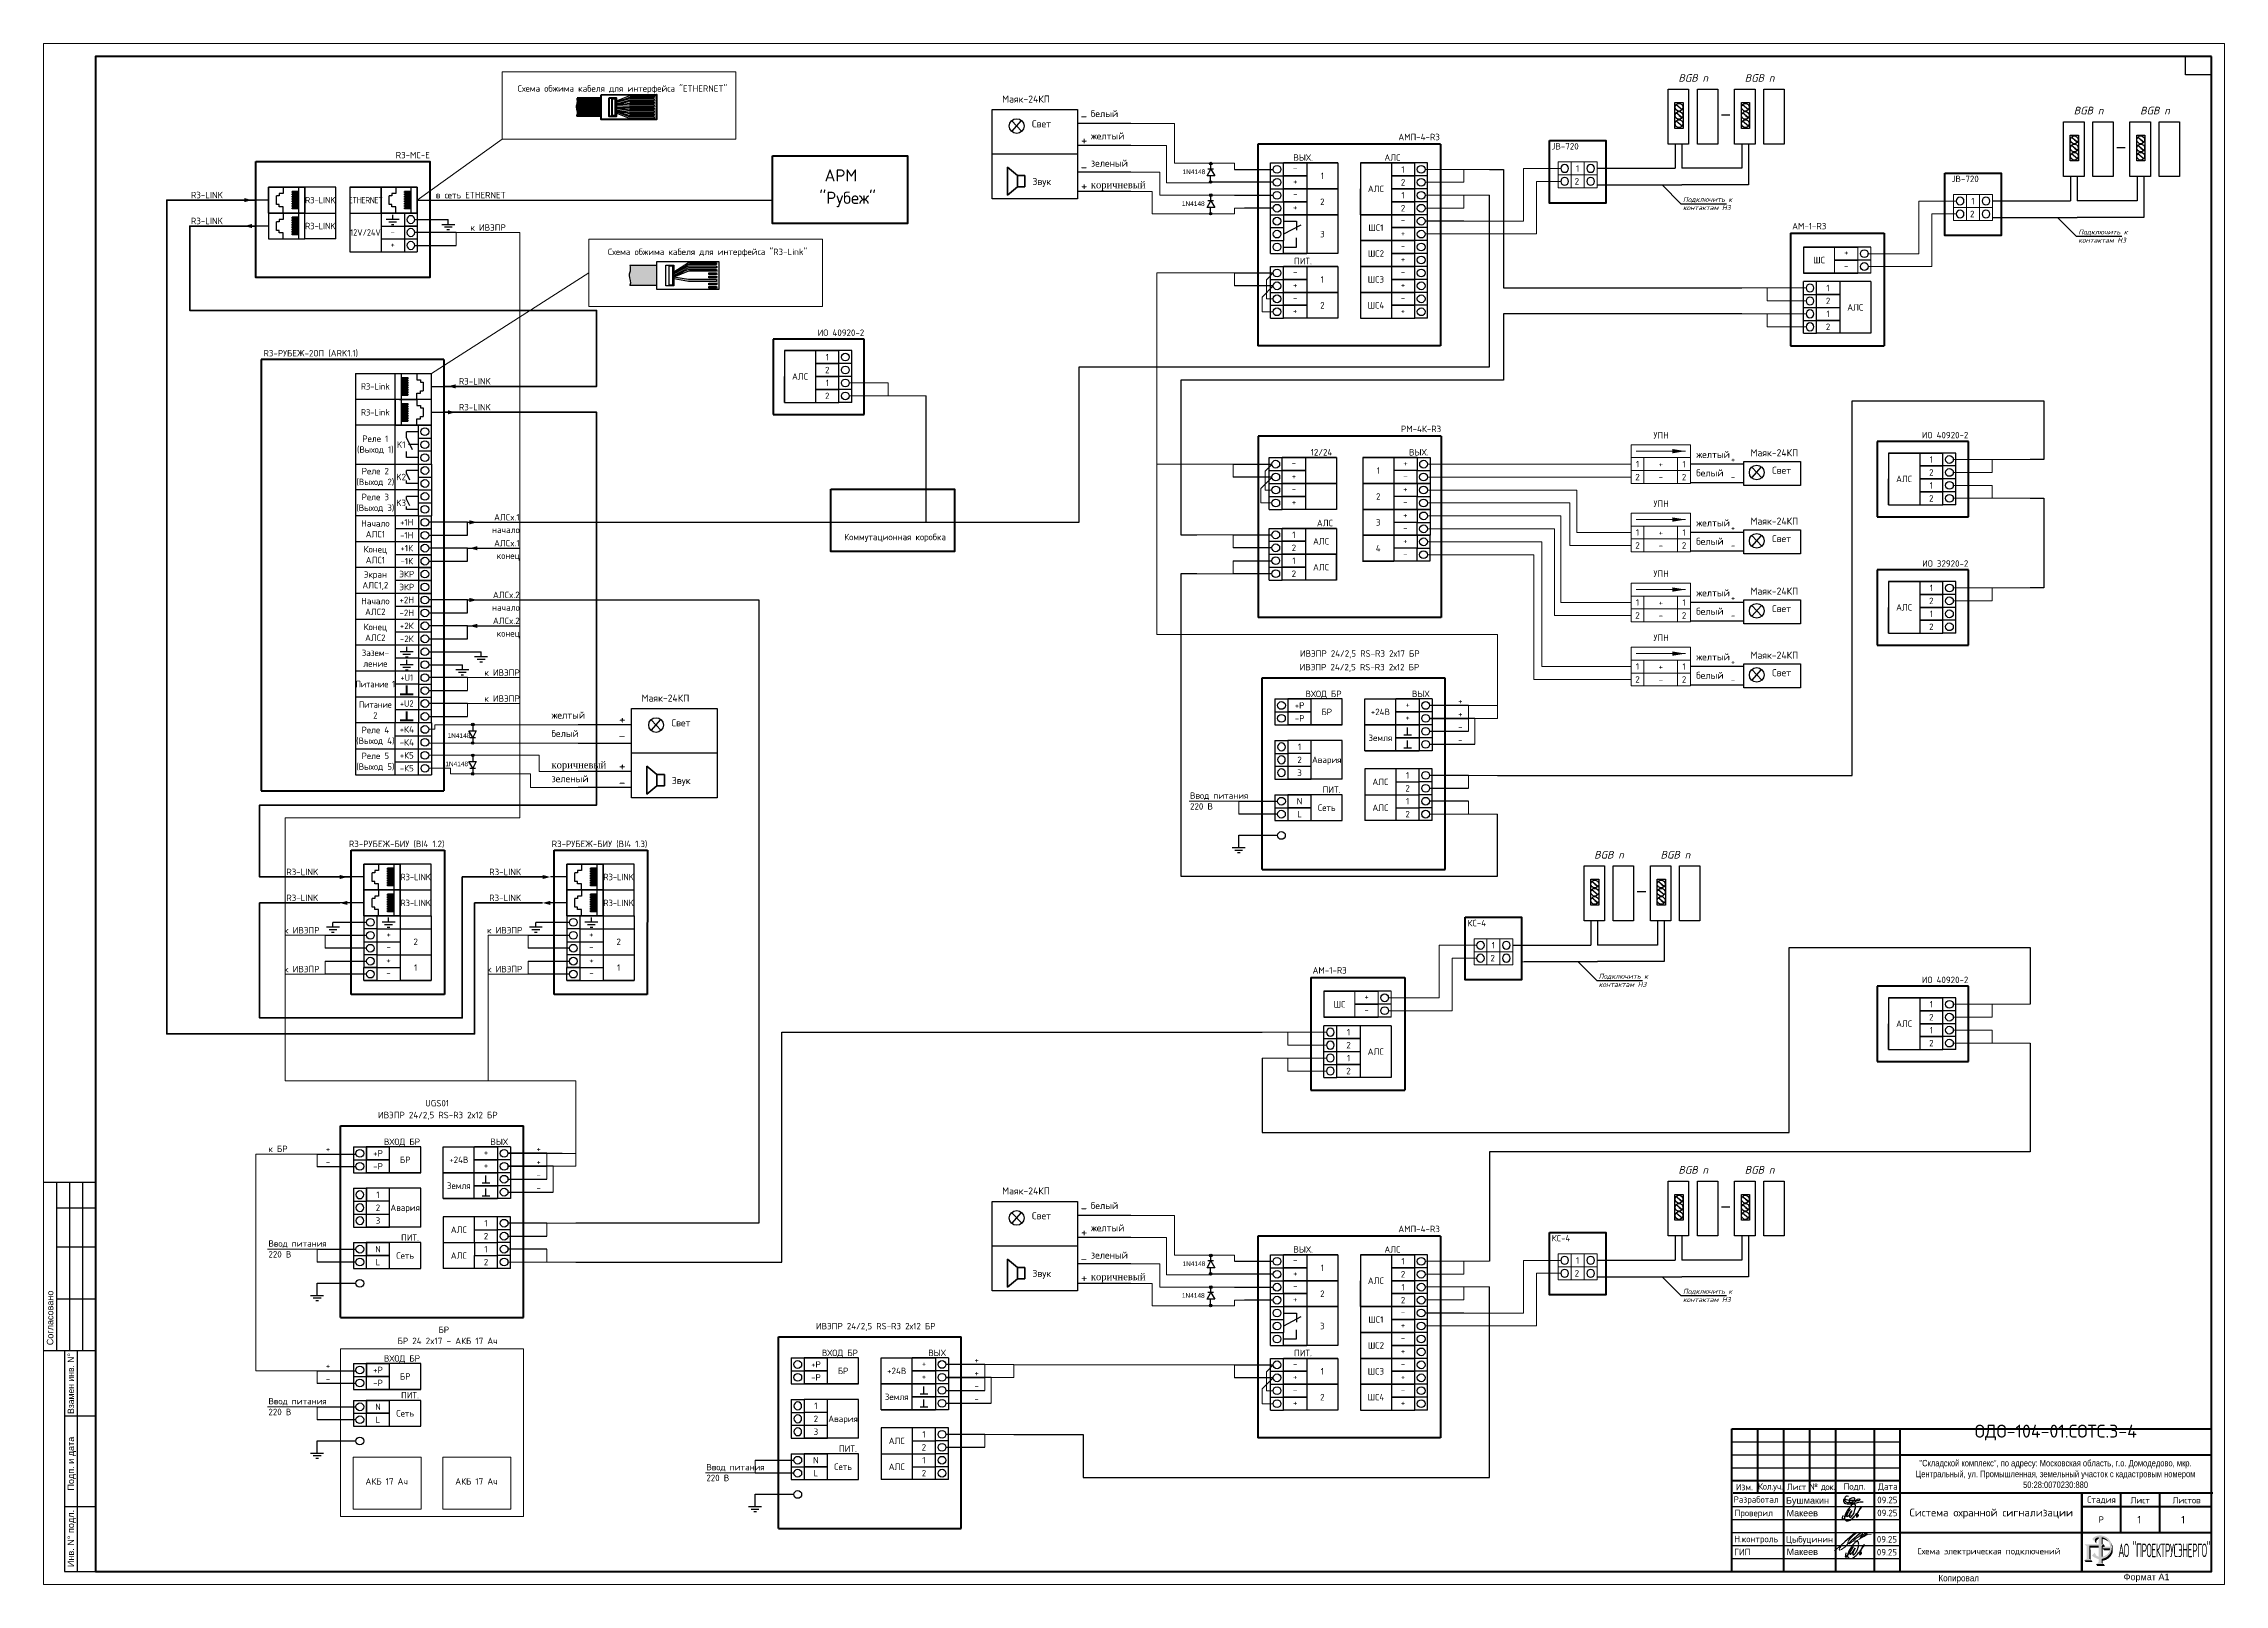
# Paper-space layout 'Схема эл. подключений' of a CAD drawing. Header units: millimetres. Extents: x 255 to 572, y 91 to 315.
# The model-space entities are those that its viewports show. They can reach past a viewport. Long polylines and large blocks are cut down to what shows.
import ezdxf
from ezdxf.enums import TextEntityAlignment as Align

# ---------------------------------------------------------------- set-up
doc = ezdxf.new("R2010")
doc.units = ezdxf.units.MM
doc.linetypes.add('CONTI', pattern=[0])
doc.linetypes.add('DASHED', pattern=[7, 5, -2, 0])
for name, color, linetype, lineweight in [('-Мой-Рамка', 7, 'CONTI', 40), ('-Мой-Текст', 7, 'Continuous', 25), ('....ТЕКСТ', 7, 'Continuous', 15), ('_Текст 0.25', 7, 'Continuous', 25), ('R3-Link', 3, 'Continuous', 20), ('Линия питания 24В', 1, 'Continuous', 20), ('Схемы подключ', 7, 'Continuous', 15)]:
    doc.layers.add(name, color=color, linetype=linetype, lineweight=lineweight)
for name, color, linetype in [('АЛС', 5, 'Continuous'), ('монтаж', 7, 'Continuous'), ('ОС', 90, 'Continuous'), ('Рамка', 7, 'Continuous')]:
    doc.layers.add(name, color=color, linetype=linetype)
doc.styles.add('-ГОСТ 2.105-2019-', font='', dxfattribs={"width": 0.8, "height": 2.5})
doc.styles.add('ISOCPEUR', font='isocpeur.ttf')
doc.styles.add('ISOCPEUR (ttf)', font='isocpeui.ttf')
doc.styles.add('IsocPeur 2.5', font='isocpeur.ttf', dxfattribs={"height": 2.5})
doc.styles.add('IsocPeur 3.5', font='isocpeur.ttf', dxfattribs={"height": 3.5})
doc.styles.add('kvl-200', font='times.ttf')
doc.styles.get("Standard").update_dxf_attribs({"font": 'arial.ttf'})
doc.styles.get('-ГОСТ 2.105-2019-').set_extended_font_data('PT Astra Serif')

psp = doc.layouts.new('Схема эл. подключений')

msp = doc.modelspace()

# ---------------------------------------------------------------- texts
at = {"layer": '-Мой-Текст', "color": 7, "ltscale": 100, "insert": (269230.9, 224218.3), "char_height": 300, "width": 7000, "attachment_point": 5}
msp.add_mtext('{\\fISOCPEUR|b0|i0|c204|p34;\\C256;Система охранной сигнализации}', dxfattribs=at)
at = {"layer": '....ТЕКСТ', "color": 0, "lineweight": 0, "style": 'ISOCPEUR'}
for p in [(256180.3, 265746.8), (256180.3, 263105.6), (256180.3, 260402.3), (256180.3, 257927.9)]:
    msp.add_text('УПН', height=250, dxfattribs=at).set_placement(p)
at = {"layer": '....ТЕКСТ', "lineweight": 0, "style": 'ISOCPEUR'}
for s, p in [('1', (255561.6, 264759)), ('+', (256461.6, 264759)), ('1', (257361.6, 264759)), ('+', (259255.3, 264941.3)), ('2', (255561.6, 264259)), ('-', (256461.6, 264259)), ('2', (257361.6, 264259)), ('-', (259255.3, 264259)), ('1', (255561.6, 262117.8)), ('+', (256461.6, 262117.8)), ('1', (257361.6, 262117.8)), ('+', (259255.3, 262300.1)), ('2', (255561.6, 261617.8)), ('-', (256461.6, 261617.8)), ('2', (257361.6, 261617.8)), ('-', (259255.3, 261617.8)), ('1', (255561.6, 259414.5)), ('1', (257361.6, 259414.5)), ('+', (259255.3, 259596.9)), ('2', (255561.6, 258914.5)), ('+', (256461.6, 259414.5)), ('-', (256461.6, 258914.5)), ('2', (257361.6, 258914.5)), ('-', (259255.3, 258914.5)), ('1', (255561.6, 256940.1)), ('1', (257361.6, 256940.1)), ('+', (259255.3, 257122.4)), ('2', (255561.6, 256440.1)), ('+', (256461.6, 256940.1)), ('-', (256461.6, 256440.1)), ('2', (257361.6, 256440.1)), ('-', (259255.3, 256440.1))]:
    msp.add_text(s, height=250, dxfattribs=at).set_placement(p, align=Align.MIDDLE_CENTER)
at = {"char_height": 250, "attachment_point": 5, "style": 'ISOCPEUR'}
for s, insert, width in [('{\\W0.87;\\T0.9;ETHERNET}', (206411.5, 274956.2), 1237.25), ('Реле 1\\P(Выход 1)', (206791.3, 265511.6), 1698.471), ('K1', (207789.1, 265511.6), 317.94), ('Реле 2\\P(Выход 2)', (206791.1, 264261.6), 1698.471), ('K2', (207788.9, 264261.6), 317.94), ('Реле 3\\P(Выход 3)', (206790.5, 263261.6), 1698.471), ('K3', (207788.3, 263261.6), 317.94), ('Начало АЛС1', (206791.4, 262261.6), 328.25), ('Конец АЛС1', (206791.3, 261261.6), 328.25), ('Экран АЛС1,2', (206791.3, 260261.6), 328.25), ('Начало АЛС2', (206791.5, 259261.6), 328.25), ('Конец АЛС2', (206791.4, 258261.6), 328.25), ('Зазем-\\Pление', (206791.4, 257261.6), 1515.372), ('{\\W0.9;Питание 1}', (206791.7, 256261.6), 1440.321), ('{\\W0.9;Питание 2}', (206791.8, 255261.6), 1440.321), ('Реле 4\\P(Выход 4)', (206791.3, 254261.6), 1698.471), ('Реле 5\\P(Выход 5)', (206791.9, 253262.6), 1698.471)]:
    msp.add_mtext(s, dxfattribs=dict(at, insert=insert, width=width))
at = {"color": 0, "lineweight": 20, "ltscale": 100, "char_height": 292.648, "attachment_point": 1, "style": 'kvl-200'}
for s, insert in [('\\pxi1.1786;{\\fISOCPEUR|b0|i0|c204|p34;\\C256;1}', (274530, 224130.5)), ('\\pxi1.1786;{\\fISOCPEUR|b0|i0|c0|p34;\\C256;1}', (276225, 224130.5))]:
    msp.add_mtext_dynamic_manual_height_columns(s, width=672.38, gutter_width=1829.1, heights=[0], dxfattribs=dict(at, insert=insert))
at = {"layer": '_Текст 0.25', "insert": (269143, 222735.1), "char_height": 250, "width": 6816.36, "attachment_point": 5, "style": 'IsocPeur 2.5'}
msp.add_mtext('Схема электрическая подключений', dxfattribs=at)
at = {"layer": 'Линия питания 24В', "lineweight": 0, "style": 'ISOCPEUR'}
for s, p in [('+', (248712.1, 255482.5)), ('+', (248712.1, 254982.5)), ('-', (248712.2, 254482.5)), ('-', (248712.2, 253982.5)), ('+', (213101.9, 238181.1)), ('+', (213101.9, 237681.1)), ('-', (213102, 237181.2)), ('-', (213102, 236681.2)), ('+', (230023, 230026.1)), ('+', (230023, 229526.1)), ('-', (230023.1, 229026.2)), ('-', (230023.1, 228526.2))]:
    msp.add_text(s, height=250, dxfattribs=at).set_placement(p, align=Align.CENTER)
at = {"layer": 'монтаж', "color": 7, "style": 'ISOCPEUR'}
for s, height, p in [('белый', 270, (234435.8, 278162.3, -27.4)), ('Свет', 271.39, (232162.5, 277768.8, -27.4)), ('желтый', 270, (234443.3, 277301, -27.4)), ('зеленый', 270, (234443.2, 276248.9, -27.4)), ('Звук', 271.39, (232181.7, 275540.2, -27.4)), ('желтый', 270, (257835.3, 264995)), ('Свет', 271.39, (260758, 264385.8)), ('белый', 270, (257827.8, 264283.5)), ('желтый', 270, (257835.3, 262353.8)), ('белый', 270, (257827.8, 261642.3)), ('Свет', 271.39, (260758, 261744.6)), ('желтый', 270, (257835.3, 259650.5)), ('белый', 270, (257827.8, 258939)), ('Свет', 271.39, (260758, 259041.4)), ('желтый', 270, (257835.3, 257176.1)), ('белый', 270, (257827.8, 256464.6)), ('Свет', 271.39, (260758, 256566.9)), ('желтый', 270, (213602.3, 254928.8, -27.4)), ('белый', 270, (213594.8, 254217.3, -27.4)), ('Свет', 271.39, (218230.1, 254629, -27.4)), ('зеленый', 270, (213602.1, 252471.5, -27.4)), ('Звук', 271.39, (218249.2, 252400.4, -27.4)), ('белый', 270, (234435.8, 235983.4, -27.4)), ('Свет', 271.39, (232162.5, 235589.9, -27.4)), ('желтый', 270, (234443.3, 235122.1, -27.4)), ('зеленый', 270, (234443.2, 234070, -27.4)), ('Звук', 271.39, (232181.7, 233361.3, -27.4))]:
    msp.add_text(s, height=height, dxfattribs=at).set_placement(p)
at = {"layer": 'монтаж', "style": 'kvl-200'}
for p in [(234440.2, 275414.5, -27.4), (213599.1, 253006.9, -27.4), (234440.2, 233235.6, -27.4)]:
    msp.add_text('коричневый', height=270, dxfattribs=at).set_placement(p)
at = {"layer": 'монтаж', "color": 7}
for s, insert, char_height, width, attachment_point, style in [('{\\C256;Маяк-24КП}', (231011.6, 278997.2, -27.4), 271.387, 4235.757, 1, 'ISOCPEUR'), ('{\\fISOCPEUR|b0|i0|c204|p34;-}', (234041, 278404.3, -54.9), 379.595, 5924.652, 1, 'ISOCPEUR'), ('{\\fISOCPEUR|b0|i0|c204|p34;+}', (234049.9, 277468.8, -54.9), 379.595, 5924.652, 1, 'ISOCPEUR'), ('{\\fISOCPEUR|b0|i0|c204|p34;-}', (234041, 276436.4, -54.9), 379.595, 5924.652, 1, 'ISOCPEUR'), ('{\\fISOCPEUR|b0|i0|c204|p34;+}', (234049.9, 275704, -54.9), 379.595, 5924.652, 1, 'ISOCPEUR'), ('\\pxsm1,ql;Подключить к контактам НЗ', (259473.7, 275080.4), 190.506, 2156.51, 3, 'ISOCPEUR (ttf)'), ('\\pxsm1,ql;Подключить к контактам НЗ', (274750.5, 273821), 190.506, 2156.51, 3, 'ISOCPEUR (ttf)'), ('{\\C256;Маяк-24КП}', (259927.7, 265334), 271.387, 4235.757, 1, 'ISOCPEUR'), ('{\\C256;Маяк-24КП}', (259927.7, 262692.8), 271.387, 4235.757, 1, 'ISOCPEUR'), ('{\\C256;Маяк-24КП}', (259927.7, 259989.5), 271.387, 4235.757, 1, 'ISOCPEUR'), ('{\\C256;Маяк-24КП}', (259927.7, 257515.1), 271.387, 4235.757, 1, 'ISOCPEUR'), ('{\\C256;Маяк-24КП}', (217079.2, 255857.4, -27.4), 271.387, 4235.757, 1, 'ISOCPEUR'), ('{\\fISOCPEUR|b0|i0|c204|p34;+}', (216205, 255096.6, -54.9), 379.595, 5924.652, 1, 'ISOCPEUR'), ('{\\fISOCPEUR|b0|i0|c204|p34;-}', (216196.1, 254459.3, -54.9), 379.595, 5924.652, 1, 'ISOCPEUR'), ('{\\fISOCPEUR|b0|i0|c204|p34;+}', (216205, 253296.3, -54.9), 379.595, 5924.652, 1, 'ISOCPEUR'), ('{\\fISOCPEUR|b0|i0|c204|p34;-}', (216196.1, 252659, -54.9), 379.595, 5924.652, 1, 'ISOCPEUR'), ('\\pxsm1,ql;Подключить к контактам НЗ', (256219.6, 245073.7), 190.506, 2156.51, 3, 'ISOCPEUR (ttf)'), ('{\\C256;Маяк-24КП}', (231011.6, 236818.3, -27.4), 271.387, 4235.757, 1, 'ISOCPEUR'), ('{\\fISOCPEUR|b0|i0|c204|p34;-}', (234041, 236225.4, -54.9), 379.595, 5924.652, 1, 'ISOCPEUR'), ('{\\fISOCPEUR|b0|i0|c204|p34;+}', (234049.9, 235289.9, -54.9), 379.595, 5924.652, 1, 'ISOCPEUR'), ('{\\fISOCPEUR|b0|i0|c204|p34;-}', (234041, 234257.5, -54.9), 379.595, 5924.652, 1, 'ISOCPEUR'), ('{\\fISOCPEUR|b0|i0|c204|p34;+}', (234049.9, 233525.1, -54.9), 379.595, 5924.652, 1, 'ISOCPEUR'), ('\\pxsm1,ql;Подключить к контактам НЗ', (259473.7, 232901.5), 190.506, 2156.51, 3, 'ISOCPEUR (ttf)')]:
    msp.add_mtext(s, dxfattribs=dict(at, insert=insert, char_height=char_height, width=width, attachment_point=attachment_point, style=style))
at = {"layer": 'ОС', "color": 7, "char_height": 180, "width": 736.645, "attachment_point": 3, "line_spacing_factor": 1.229385}
for insert in [(238716.1, 276141.9, -23.1), (238693, 274913.6, -23.1), (210319.8, 254362.2, -23.1), (210232.7, 253269.8, -23.1), (238716.1, 233962.9, -23.1), (238693, 232734.7, -23.1)]:
    msp.add_mtext('\\pxsm1,ql;1N4148', dxfattribs=dict(at, insert=insert))
at = {"layer": 'Схемы подключ', "color": 7, "style": 'ISOCPEUR'}
for s, p in [('Схема обжима кабеля для интерфейса "ETHERNET"', (212291.5, 279143.6)), ('АМП-4-R3', (246320.6, 277269.5)), ('R3-МС-E', (207580.3, 276569.8)), ('АМ-1-R3', (261538.5, 273826.9)), ('Схема обжима кабеля для интерфейса "R3-Link"', (215779.4, 272834.4)), ('R3-РУБЕЖ-2ОП (ARK1.1)', (202469.4, 268918.7)), ('АМ-1-R3', (243007.7, 245079.5)), ('АМП-4-R3', (246320.6, 235090.6))]:
    msp.add_text(s, height=250, dxfattribs=at).set_placement(p)
at = {"layer": 'Схемы подключ', "color": 0, "lineweight": 25, "style": 'ISOCPEUR'}
for s, height, width, p in [('1', 77.1, 0.95, (217608.5, 278955)), ('4', 77.1, 0.95, (217608.5, 278607)), ('3', 77.1, 0.95, (217608.5, 278723)), ('7', 77.1, 0.95, (217608.5, 278259)), ('5', 77.1, 0.95, (217608.5, 278491)), ('2', 77.1, 0.95, (217608.5, 278839)), ('6', 77.1, 0.95, (217608.5, 278375)), ('8', 77.1, 0.95, (217608.5, 278142.9)), ('R3-LINK', 250, 0.95, (204665.9, 274956.2)), ('R3-LINK', 250, 0.95, (204665.9, 273956.2)), ('12V/24V', 250, 0.9, (206412, 273706.1)), ('-', 250, 0.95, (207462.3, 273745.8)), ('+', 250, 0.95, (207462.4, 273245.8)), ('3', 86.5, 0.95, (220012.5, 272242.5)), ('2', 86.5, 0.95, (220012.5, 272372.5)), ('1', 86.5, 0.95, (220012.5, 272502.5)), ('4', 86.5, 0.95, (220012.5, 272112.5)), ('7', 86.5, 0.95, (220012.5, 271722.4)), ('5', 86.5, 0.95, (220012.5, 271982.5)), ('8', 86.5, 0.95, (220012.5, 271592.4)), ('6', 86.5, 0.95, (220012.5, 271852.4)), ('R3-Link', 250, 0.95, (206791.1, 267761.6)), ('R3-Link', 250, 0.95, (206791.3, 266761.6)), ('+U1', 250, 0.95, (208006, 256511.6)), ('+U2', 250, 0.95, (208005.9, 255511.6)), ('R3-LINK', 250, 0.95, (208352.2, 248809.2)), ('R3-LINK', 250, 0.95, (216192.6, 248809.2)), ('R3-LINK', 250, 0.95, (208352.2, 247809.2)), ('R3-LINK', 250, 0.95, (216192.6, 247809.2))]:
    msp.add_text(s, height=height, dxfattribs=dict(at, width=width)).set_placement(p, align=Align.MIDDLE_CENTER)
for s, p in [('ВЫХ.', (242265.1, 276477.4)), ('АЛС', (245782.9, 276477.4)), ('ПИТ.', (242289.9, 272477.4)), ('12/24', (242933.9, 265092)), ('ВЫХ.', (246734, 265092)), ('АЛС', (243173.4, 262360)), ('ВХОД БР', (242734.9, 255759.8)), ('ВЫХ', (246847, 255759.9)), ('ПИТ.', (243395.5, 252059.8)), ('ВХОД БР', (207124.7, 238458.4)), ('ВЫХ', (211236.7, 238458.6)), ('ПИТ.', (207785.3, 234758.4)), ('ВЫХ.', (242265.1, 234298.5)), ('АЛС', (245782.9, 234298.5)), ('ВХОД БР', (207124.7, 230088.8)), ('ВХОД БР', (224045.8, 230303.4)), ('ВЫХ', (228157.8, 230303.6)), ('ПИТ.', (242289.9, 230298.5)), ('ПИТ.', (207785.3, 228667.5)), ('ПИТ.', (224706.4, 226603.4))]:
    msp.add_text(s, height=250, dxfattribs=at).set_placement(p)
at = {"layer": 'Схемы подключ', "style": 'ISOCPEUR'}
for s, p in [('JB-720', (253289.2, 277162.2)), ('JB-720', (268747.7, 275902.8)), ('Коммутационная коробка', (228841.1, 262068.9)), ('КС-4', (249711.3, 247155.5)), ('КС-4', (252965.3, 234983.3))]:
    msp.add_text(s, height=250, dxfattribs=at).set_placement(p, align=Align.TOP_RIGHT)
at = {"layer": 'Схемы подключ', "color": 0, "lineweight": 0, "style": 'ISOCPEUR'}
for s, height, p in [('АРМ', 467.55, (225414.4, 275910.5)), ('R3-LINK', 250, (200902.6, 275152.5)), ('в сеть ETHERNET', 250, (211831.9, 275150)), (' "Рубеж"', 467.55, (226135.8, 275045.9)), ('R3-LINK', 250, (200901.7, 274152.5)), ('к ИВЭПР', 250, (211831.9, 273900)), ('R3-LINK', 250, (211254.1, 267958)), ('R3-LINK', 250, (211255.1, 266958)), ('АЛСx.1', 250, (212370, 262706.7)), ('АЛСx.1', 250, (212370, 261706.7)), ('АЛСx.2', 250, (212370, 259706.7)), ('АЛСx.2', 250, (212370, 258706.7)), ('к ИВЭПР', 250, (212370.1, 256705.5)), ('к ИВЭПР', 250, (212370.1, 255705.5)), ('R3-LINK', 250, (204589, 249005.5)), ('R3-LINK', 250, (212429.3, 249005.5)), ('R3-LINK', 250, (204588, 248005.5)), ('R3-LINK', 250, (212428.4, 248005.5)), ('к ИВЭПР', 250, (204633.4, 246753)), ('к ИВЭПР', 250, (212473.8, 246753)), ('к ИВЭПР', 250, (204633.4, 245253)), ('к ИВЭПР', 250, (212473.8, 245253))]:
    msp.add_text(s, height=height, dxfattribs=at).set_placement(p, align=Align.MIDDLE_RIGHT)
at = {"layer": 'Схемы подключ', "color": 0, "lineweight": 25, "style": 'ISOCPEUR'}
for s, p in [('-', (242334.9, 276192.5)), ('+', (242335.1, 275682.1)), ('1', (243384.9, 275894.4)), ('2', (246502.9, 275644.4)), ('1', (246502.9, 276144.4)), ('-', (242335.1, 275192.5)), ('+', (242335.2, 274682.1)), ('2', (243385.3, 274894.4)), ('АЛС', (245452.8, 275394.4)), ('2', (246503.7, 274644.4)), ('1', (246503.7, 275144.4)), ('ШС1', (245453.2, 273894.4)), ('-', (246502.9, 274192.5)), ('3', (243385.1, 273644.4)), ('ШС2', (245453.5, 272894.4)), ('-', (246502.6, 273192.5)), ('+', (246502.9, 273682.1)), ('-', (242334, 272192.5)), ('+', (246502.6, 272682.1)), ('-', (246502.9, 272192.5)), ('ШС', (262575.8, 272641.8)), ('+', (263625, 272940)), ('-', (263625.2, 272429.6)), ('+', (242334.1, 271682.1)), ('1', (243384.7, 271894.4)), ('ШС3', (245453.7, 271894.4)), ('+', (246502.9, 271682.1)), ('1', (262926, 271563.3)), ('+', (242333.6, 270682.1)), ('-', (242334.1, 271192.5)), ('2', (243385, 270894.4)), ('ШС4', (245453.4, 270894.4)), ('-', (246503.1, 271192.5)), ('+', (246503.1, 270682.1)), ('2', (262926, 271063.3)), ('1', (262925.3, 270563.3)), ('АЛС', (263975.5, 270813.3)), ('2', (262925.3, 270063.3)), ('1', (224252.6, 268894.1)), ('АЛС', (223202.7, 268144.1)), ('2', (224252.6, 268394.1)), ('1', (224253.4, 267894.1)), ('2', (224253.4, 267394.1)), ('-', (242284.3, 264807.2)), ('1', (245544.2, 264509)), ('+', (246594.9, 264796.7)), ('1', (266914.7, 264938.2)), ('+', (242284.5, 264296.7)), ('-', (242284.5, 263807.2)), ('+', (246594.7, 263796.7)), ('-', (246594.9, 264307.2)), ('АЛС', (265864.9, 264188.2)), ('2', (266914.7, 264438.2)), ('1', (266915.5, 263938.2)), ('+', (242284.7, 263296.7)), ('2', (245544.2, 263509)), ('-', (246594.7, 263307.2)), ('2', (266915.5, 263438.2)), ('-1Н', (208005.6, 262011.6)), ('+1Н', (208005.8, 262511.6)), ('1', (242283.9, 262027)), ('3', (245544.4, 262509)), ('+', (246594.4, 262796.7)), ('-', (246594.4, 262307.2)), ('+1К', (208005.6, 261511.6)), ('2', (242283.9, 261527)), ('АЛС', (243334.1, 261777)), ('4', (245544.5, 261509)), ('+', (246594.3, 261796.7)), ('-', (246594.3, 261307.2)), ('ЭКР', (208005.6, 260511.6)), ('-1К', (208005.6, 261011.6)), ('2', (242283.6, 260527)), ('1', (242283.6, 261027)), ('АЛС', (243333.9, 260777)), ('ЭКР', (208005.9, 260011.6)), ('+2Н', (208006, 259511.6)), ('2', (266914.7, 259476.9)), ('1', (266914.7, 259976.9)), ('-2Н', (208005.7, 259011.6)), ('АЛС', (265864.9, 259226.9)), ('1', (266915.5, 258976.9)), ('-2К', (208005.7, 258011.6)), ('+2К', (208005.9, 258511.6)), ('2', (266915.5, 258476.9)), ('+Р', (242503.5, 255437.4)), ('+', (246677.3, 255475.2)), ('+К4', (208005.7, 254511.7)), ('-Р', (242503.7, 254937.4)), ('БР', (243553.9, 255187.3)), ('+24В', (245627, 255187.4)), ('+', (246677.3, 254975.2)), ('-К4', (208005.7, 254010.9)), ('1', (242503.2, 253837.4)), ('Земля', (245626.8, 254187.3)), ('+К5', (208005.1, 253510.9)), ('-К5', (208005.7, 253010.9)), ('3', (242503.7, 252837.4)), ('2', (242503.7, 253337.4)), ('Авария', (243553.8, 253337.2)), ('1', (246677, 252737.3)), ('АЛС', (245626.8, 252487.3)), ('2', (246677, 252237.3)), ('N', (242503.5, 251737.3)), ('L', (242503.7, 251237.3)), ('Сеть', (243553.7, 251487.3)), ('АЛС', (245627, 251487.3)), ('2', (246677.3, 251237.3)), ('1', (246677.3, 251737.3)), ('+', (207301.9, 246596.9)), ('-', (207301.9, 246107.3)), ('2', (208352.4, 246309.2)), ('+', (215142.2, 246596.9)), ('-', (215142.2, 246107.3)), ('2', (216192.8, 246309.2)), ('+', (207302, 245596.9)), ('1', (208352.7, 245309.2)), ('+', (215142.4, 245596.9)), ('1', (216193, 245309.2)), ('-', (207302, 245107.3)), ('-', (215142.4, 245107.3)), ('ШС', (244044.9, 243894.4)), ('+', (245094.1, 244192.6)), ('-', (245094.3, 243682.2)), ('1', (266914.7, 243894.7)), ('1', (244395.2, 242815.9)), ('АЛС', (265864.9, 243144.7)), ('2', (266914.7, 243394.7)), ('1', (266915.5, 242894.7)), ('2', (244395.2, 242315.9)), ('1', (244394.4, 241815.9)), ('АЛС', (245444.7, 242065.9)), ('2', (266915.5, 242394.7)), ('2', (244394.4, 241315.9)), ('+Р', (206893.2, 238136.1)), ('-Р', (206893.5, 237636.1)), ('БР', (207943.6, 237885.9)), ('+24В', (210016.7, 237886.1)), ('+', (211067.1, 238173.8)), ('+', (211067.1, 237673.8)), ('Земля', (210016.6, 236885.9)), ('2', (206893.5, 236036.1)), ('1', (206893, 236536.1)), ('Авария', (207943.6, 236035.9)), ('3', (206893.5, 235536.1)), ('АЛС', (210016.6, 235185.9)), ('1', (211066.8, 235435.9)), ('N', (206893.2, 234435.9)), ('Сеть', (207943.5, 234185.9)), ('АЛС', (210016.8, 234185.9)), ('2', (211066.8, 234935.9)), ('1', (211067.1, 234435.9)), ('L', (206893.5, 233935.9)), ('2', (211067.1, 233935.9)), ('-', (242334.9, 234013.6)), ('+', (242335.1, 233503.2)), ('1', (243384.9, 233715.5)), ('2', (246502.9, 233465.5)), ('1', (246502.9, 233965.5)), ('-', (242335.1, 233013.6)), ('2', (243385.3, 232715.5)), ('АЛС', (245452.8, 233215.5)), ('2', (246503.7, 232465.5)), ('1', (246503.7, 232965.5)), ('+', (242335.2, 232503.2)), ('ШС1', (245453.2, 231715.5)), ('-', (246502.9, 232013.6)), ('3', (243385.1, 231465.5)), ('-', (246502.6, 231013.6)), ('+', (246502.9, 231503.2)), ('+Р', (223814.3, 229981.1)), ('+', (227988.1, 230018.8)), ('ШС2', (245453.5, 230715.5)), ('+', (246502.6, 230503.2)), ('+Р', (206893.2, 229766.4)), ('-Р', (206893.5, 229266.4)), ('БР', (207943.6, 229516.3)), ('-Р', (223814.6, 229481.1)), ('БР', (224864.7, 229730.9)), ('+24В', (226937.8, 229731.1)), ('+', (227988.1, 229518.8)), ('-', (242334, 230013.6)), ('+', (242334.1, 229503.2)), ('1', (243384.7, 229715.5)), ('ШС3', (245453.7, 229715.5)), ('-', (246502.9, 230013.6)), ('+', (246502.9, 229503.2)), ('N', (206893.2, 228344.9)), ('1', (223814.1, 228381.1)), ('Земля', (226937.7, 228730.9)), ('+', (242333.6, 228503.2)), ('-', (242334.1, 229013.6)), ('2', (243385, 228715.5)), ('ШС4', (245453.4, 228715.5)), ('-', (246503.1, 229013.6)), ('+', (246503.1, 228503.2)), ('L', (206893.5, 227844.9)), ('Сеть', (207943.5, 228094.9)), ('2', (223814.6, 227881.1)), ('Авария', (224864.6, 227880.9)), ('3', (223814.6, 227381.1)), ('АЛС', (226937.7, 227030.9)), ('2', (227987.9, 226780.9)), ('1', (227987.9, 227280.9)), ('N', (223814.3, 226280.9)), ('L', (223814.6, 225780.9)), ('Сеть', (224864.6, 226030.9)), ('АЛС', (226937.9, 226030.9)), ('2', (227988.2, 225780.9)), ('1', (227988.2, 226280.9))]:
    msp.add_text(s, height=250, dxfattribs=at).set_placement(p, align=Align.MIDDLE_CENTER)
at = {"layer": 'Схемы подключ', "lineweight": 0, "style": 'ISOCPEUR'}
for s, p in [('2', (253218.3, 275680.7)), ('1', (253249.8, 276180.7)), ('1', (268526.6, 274921.3)), ('2', (268495.1, 274421.3)), ('1', (249995.8, 246174)), ('2', (249964.3, 245674)), ('2', (253218.3, 233501.8)), ('1', (253249.8, 234001.8))]:
    msp.add_text(s, height=250, dxfattribs=at).set_placement(p, align=Align.MIDDLE_CENTER)
at = {"layer": 'Схемы подключ', "color": 7, "style": 'ISOCPEUR'}
for s, p in [('ИО 40920-2', (225682.8, 269711)), ('РМ-4К-R3', (247973.9, 265993.7)), ('ИО 40920-2', (268345, 265755.1)), ('ИО 32920-2', (268345, 260793.8)), ('R3-РУБЕЖ-БИУ (BI4 1.2)', (209461.5, 249964.7)), ('R3-РУБЕЖ-БИУ (BI4 1.3)', (217301.9, 249964.7)), ('ИО 40920-2', (268345, 244711.6))]:
    msp.add_text(s, height=250, dxfattribs=at).set_placement(p, align=Align.RIGHT)
at = {"layer": 'Схемы подключ', "color": 7, "lineweight": 0, "style": 'ISOCPEUR'}
for s, p in [('начало', (212370, 262220.7)), ('конец', (212370, 261220.7)), ('начало', (212370, 259220.7)), ('конец', (212370, 258220.7))]:
    msp.add_text(s, height=250, dxfattribs=at).set_placement(p, align=Align.MIDDLE_RIGHT)
msp.add_text('к БР', height=250, dxfattribs=at).set_placement((202661.4, 238185.1))
at = {"layer": 'Схемы подключ', "color": 0, "lineweight": 0, "style": 'ISOCPEUR'}
for s, p in [('+', (204967.6, 238303.7)), ('-', (204967.6, 237803.7)), ('+', (204967.6, 229934.1)), ('-', (204967.6, 229434.1))]:
    msp.add_text(s, height=250, dxfattribs=at).set_placement(p, align=Align.MIDDLE_CENTER)
at = {"layer": 'Схемы подключ', "color": 0, "lineweight": 20, "char_height": 250, "attachment_point": 6, "style": 'ISOCPEUR'}
for s, insert, width in [('ИВЭПР 24/2,5 RS-R3 2х12 БР', (247127.1, 256887.7), 5265.305), ('ИВЭПР 24/2,5 RS-R3 2х17 БР', (247143, 257414.3), 5265.305), ('UGS01', (209641.1, 240073.3), 1143.493), ('ИВЭПР 24/2,5 RS-R3 2х12 БР', (211516.8, 239586.4), 5265.305), ('БР 24 2x17 – АКБ 17 Ач', (211516.8, 230889.8), 5265.305), ('БР', (209641.1, 231320.5), 1143.493), ('ИВЭПР 24/2,5 RS-R3 2х12 БР', (228437.9, 231431.4), 5265.305), (' АКБ 17 Ач', (208048.6, 225463.6), 1743.136), (' АКБ 17 Ач', (211516.8, 225463.6), 1743.136)]:
    msp.add_mtext(s, dxfattribs=dict(at, insert=insert, width=width))
at = {"layer": 'Схемы подключ', "color": 7, "lineweight": 0, "char_height": 250, "width": 2415.885, "attachment_point": 1, "style": 'ISOCPEUR'}
for insert in [(238271.6, 252079.5), (202661.4, 234778.1), (202661.4, 228687.1), (219582.5, 226138.9)]:
    msp.add_mtext('Ввод питания 220 В', dxfattribs=dict(at, insert=insert))

# ---------------------------------------------------------------- blocks, each defined once
blk = doc.blocks.new('*U7')
for p, q in [((1702, 155), (1682, 155)), ((1687, 155), (1687, 90)), ((1692, 155), (1692, 90)), ((1697, 155), (1697, 90)), ((1702, 145), (1687, 145)), ((1702, 130), (1687, 130)), ((1702, 110), (1687, 110)), ((1702, 90), (1682, 90)), ((1690, 90), (1690, 5)), ((1695, 90), (1695, 5)), ((1690, 65), (1702, 65)), ((1702, 5), (1702, 60)), ((1702, 5), (1702, 60)), ((1702, 5), (1702, 60)), ((1702, 5), (1702, 60)), ((1690, 30), (1702, 30)), ((1690, 5), (1702, 5))]:
    blk.add_line(p, q)
at = {"linetype": 'CONTI', "lineweight": 20}
blk.add_lwpolyline([(2523, 0), (2523, 594), (1682, 594), (1682, 0)], close=True, dxfattribs=at)
at = {"linetype": 'CONTI', "lineweight": 40}
blk.add_lwpolyline([(2518, 589), (1702, 589), (1702, 5), (2518, 5), (2518, 589)], dxfattribs=at)
blk.add_lwpolyline([(2518, 582), (2508, 582), (2508, 589)])
for s, p in [('Согласовано', (1684.5, 92.21)), ('Подп. и дата', (1692.5, 36.16)), ('Инв. N%%D подл.', (1692.5, 6.68))]:
    blk.add_text(s, height=2.5, rotation=90).set_placement(p, align=Align.MIDDLE_LEFT)
at = {"width": 0.95}
blk.add_text('Взамен инв. N%%D', height=2.5, rotation=90, dxfattribs=at).set_placement((1692.5, 65.71), align=Align.MIDDLE_LEFT)
at = {"width": 0.892515}
blk.add_text('Копировал', height=2.5, dxfattribs=at).set_placement((2412.73, 1.17))
at = {"insert": (2493, 2.5), "char_height": 2.5, "width": 50, "attachment_point": 5}
blk.add_mtext('{\\C256;Формат А1}', dxfattribs=at)
blk = doc.blocks.new('A$C9a5560e3')
h = blk.add_hatch(color=5)
h.dxf.hatch_style = 1
h.paths.add_polyline_path([(5.15, 6.06), (-0.04, 6.06), (0.78, 5.37), (0.78, 0.7), (-0.04, 0.23), (-0.03, 0.23), (2.55, 0.23), (1.8, 0.7), (1.8, 5.55), (5.15, 5.55), (5.15, 1.54), (4.76, 1.64), (4.35, 1.95), (4.04, 2.36), (3.84, 2.77), (3.84, 3.07), (2.73, 1.97), (3.06, 1.64), (3.55, 1.31), (4.35, 0.93), (5.15, 0.62), (5.15, -0.38), (4.98, -0.74), (4.7, -1), (4.24, -1.21), (7.1, -1.21), (6.58, -1.01), (6.29, -0.73), (6.27, -0.38), (6.28, 0.64), (6.54, 0.72), (7.21, 0.93), (7.84, 1.22), (8.47, 1.64), (8.98, 2.14), (9.45, 2.77), (9.74, 3.29), (9.85, 3.73), (9.98, 4.32), (10.05, 4.92), (10, 5.81), (9.79, 6.61), (9.35, 7.42), (8.82, 8.07), (8.15, 8.61), (7.32, 9.04), (6.54, 9.25), (5.69, 9.34), (4.85, 9.24), (4.14, 9.01), (3.49, 8.65), (3.06, 8.3), (2.77, 8), (3.83, 6.97), (3.83, 7.79), (4.01, 8.13), (4.3, 8.35), (4.74, 8.53), (5.16, 8.6)])
h.paths.add_polyline_path([(6.28, 6.06), (6.28, 8.59), (6.76, 8.56), (7.31, 8.34), (7.75, 8.11), (8.12, 7.83), (8.55, 7.39), (8.87, 6.93), (9.12, 6.45), (9.28, 5.9), (9.33, 5.48), (9.33, 5.15), (7.05, 5.15), (6.76, 4.99), (6.66, 4.8), (6.66, 4.52), (9.33, 4.52), (9.28, 3.99), (9.09, 3.43), (8.84, 2.99), (8.53, 2.64), (8.12, 2.18), (7.4, 1.79), (6.79, 1.57), (6.29, 1.54), (6.29, 5.24), (6.37, 5.53), (6.6, 5.8), (7.05, 6.06)], flags=16)
h = blk.add_hatch(color=141)
h.dxf.hatch_style = 1
h.paths.add_polyline_path([(4.98, 7.94), (5.16, 7.98), (5.16, 8.6), (4.74, 8.53), (4.3, 8.35), (4.01, 8.13), (3.83, 7.79), (3.83, 6.97), (4.31, 6.38), (4.32, 7.26), (4.61, 7.64)])
h = blk.add_hatch(color=141)
h.dxf.hatch_style = 1
h.paths.add_polyline_path([(7.31, 8.34), (6.76, 8.56), (6.28, 8.59), (6.28, 6.06), (6.67, 6.06), (6.67, 7.95), (6.96, 7.95), (7.43, 7.82), (8.06, 7.5), (8.82, 7.01), (8.55, 7.39), (8.12, 7.83), (7.75, 8.11)])
h = blk.add_hatch(color=141)
h.dxf.hatch_style = 1
h.paths.add_polyline_path([(2.55, 0.23), (-0.03, 0.23), (0.36, -0.41), (2.94, -0.41)])
h = blk.add_hatch(color=141)
h.dxf.hatch_style = 1
h.paths.add_polyline_path([(5.15, 5.55), (1.8, 5.55), (1.8, 0.7), (2.21, 0.45), (2.2, 4.83), (5.15, 4.83)])
h = blk.add_hatch(color=141)
h.dxf.hatch_style = 1
h.paths.add_polyline_path([(10.15, 2.63), (10.31, 3.17), (10.36, 3.98), (10.34, 4.73), (10.28, 5.47), (10.07, 6.05), (9.79, 6.61), (10, 5.81), (10.05, 4.92), (9.98, 4.32), (9.85, 3.73), (9.74, 3.29), (9.45, 2.77), (8.98, 2.14), (8.47, 1.64), (7.84, 1.22), (7.21, 0.93), (6.54, 0.72), (6.28, 0.64), (6.27, -0.38), (6.29, -0.73), (6.58, -1.01), (6.65, -1.04), (6.65, 0.01), (7.91, 0.36), (8.78, 0.89), (9.63, 1.72)])
h = blk.add_hatch(color=141)
h.dxf.hatch_style = 1
h.paths.add_polyline_path([(7.05, 6.06), (6.6, 5.8), (6.37, 5.53), (6.29, 5.24), (6.29, 1.54), (6.66, 1.56), (6.66, 4.52), (6.66, 4.8), (6.76, 4.99), (7.05, 5.15), (7.58, 5.15)])
h = blk.add_hatch(color=141)
h.dxf.hatch_style = 1
h.paths.add_polyline_path([(9.33, 4.52), (6.7, 4.52), (7.11, 3.9), (9.25, 3.9), (9.28, 3.99)])
h = blk.add_hatch(color=141)
h.dxf.hatch_style = 1
h.paths.add_polyline_path([(7.1, -1.21), (4.24, -1.21), (4.63, -1.84), (7.48, -1.84)])
blk = doc.blocks.new('*U39')
at = {"layer": '-Мой-Рамка', "linetype": 'Continuous', "lineweight": 40}
for p, q in [((-185, 55), (0, 55)), ((-185, 0), (-185, 55)), ((-175, 55), (-175, 30)), ((-165, 55), (-165, 0)), ((-155, 55), (-155, 30)), ((-145, 55), (-145, 0)), ((-130, 55), (-130, 0)), ((-120, 0), (-120, 54.99)), ((0, 0), (0, 55)), ((-120, 45), (0, 45)), ((-185, 35), (-120, 35)), ((-184.46, 30.27), (0.54, 30.27)), ((-50, 0), (-50, 30)), ((-50, 30), (-50, 0)), ((-35, 30), (-35, 15)), ((-50, 25), (0, 25)), ((-120, 15), (0, 15)), ((-185, 0), (0, 0))]:
    blk.add_line(p, q, dxfattribs=at)
at = {"layer": '-Мой-Рамка', "linetype": 'Continuous', "lineweight": 25}
for p, q in [((-185, 50), (-120, 50)), ((-185, 45), (-120, 45)), ((-185, 40), (-120, 40)), ((-185, 25), (-120, 25)), ((-185, 20), (-120, 20)), ((-185, 15), (-120, 15)), ((-185, 10), (-120, 10)), ((-185, 5), (-120, 5))]:
    blk.add_line(p, q, dxfattribs=at)
at = {"layer": '-Мой-Рамка', "color": 7, "linetype": 'Continuous', "lineweight": 40}
blk.add_line((-20, 30), (-20, 15), dxfattribs=at)
blk.add_line((-20, 25), (0, 25))
at = {"xscale": 1.051938753492993, "yscale": 1.051938753492993, "zscale": 1.051938753492993}
blk.add_blockref('A$C9a5560e3', (-48.94, 4.09), dxfattribs=at)
at = {"layer": '-Мой-Текст', "ltscale": 100, "char_height": 2.5}
for s, insert, width, attachment_point in [('{\\fISOCPEUR|b0|i0|c204|p34;Изм.}', (-180.08, 32.53), 9.9024, 5), ('{\\fISOCPEUR|b0|i0|c204|p34;\\T0.95;Кол.уч.}', (-170.06, 32.45), 9.9024, 5), ('{\\fISOCPEUR|b0|i0|c204|p34;Лист }', (-160, 32.57), 9.9024, 5), ('{\\fISOCPEUR|b0|i0|c204|p34;\\T0.9;№ док.}', (-150.13, 32.45), 9.9024, 5), ('{\\fISOCPEUR|b0|i0|c204|p34;Подп. }', (-137.59, 32.58), 14.4227, 5), ('{\\fISOCPEUR|b0|i0|c204|p34;Дата }', (-124.76, 32.52), 9.9024, 5), ('{\\fISOCPEUR|b0|i0|c204|p34; Разработал}', (-185.91, 28.97), 20, 1), ('{\\fISOCPEUR|b0|i0|c204|p34; }', (-165.91, 28.97), 20, 1), ('Бушмакин', (-164.05, 28.6), 20, 1), (' {\\fISOCPEUR|b0|i0|c204|p34;09.25}', (-129.85, 28.79), 20, 1), ('{\\fISOCPEUR|b0|i0|c204|p34;Стадия }', (-42.4, 27.46), 14.9707, 5), ('{\\fISOCPEUR|b0|i0|c204|p34;Лист}', (-27.47, 27.46), 14.9707, 5), ('{\\fISOCPEUR|b0|i0|c204|p34;Листов}', (-9.57, 27.46), 14.9707, 5), (' {\\fISOCPEUR|b0|i0|c204|p34;Проверил}', (-184.85, 23.79), 20, 1), ('Макеев', (-163.83, 23.74), 20, 1), (' {\\fISOCPEUR|b0|i0|c204|p34;09.25}', (-129.85, 23.79), 20, 1), ('{\\fISOCPEUR|b0|i0|c204|p34;Р}', (-42.5, 20), 15, 5), (' {\\fISOCPEUR|b0|i0|c204|p34;Н.контроль}', (-185, 13.74), 20, 1), (' {\\fISOCPEUR|b0|i0|c204|p34;ГИП}', (-185, 8.74), 20, 1), (' {\\fISOCPEUR|b0|i0|c204|p34;Цыбуцинин}', (-165, 13.64), 20, 1), ('Макеев', (-163.83, 8.82), 20, 1), (' {\\fISOCPEUR|b0|i0|c204|p34;09.25}', (-130, 13.63), 20, 1), (' {\\fISOCPEUR|b0|i0|c204|p34;09.25}', (-130, 8.65), 20, 1)]:
    blk.add_mtext(s, dxfattribs=dict(at, insert=insert, width=width, attachment_point=attachment_point))
at = {"insert": (-60, 53.56), "char_height": 5, "width": 20.6351, "attachment_point": 5}
blk.add_mtext('{\\fISOCPEUR|b0|i0|c204|p34; ОДО-104-01.СОТС.3-4}', dxfattribs=at)
at = {"insert": (-60.11, 37.56), "char_height": 2.5, "width": 111.6626, "attachment_point": 5, "style": '-ГОСТ 2.105-2019-'}
blk.add_mtext('"Складской комплекс", по адресу: Московская область, г.о. Домодедово, мкр. Центральный, ул. Промышленная, земельный участок с кадастровым номером 50:28:0070230:880', dxfattribs=at)
at = {"layer": '_Текст 0.25', "insert": (-18.22, 8.11), "char_height": 5.2597, "width": 42.5551, "attachment_point": 5, "style": 'IsocPeur 3.5'}
blk.add_mtext('{\\W0.5;\\T0.9;\\C5;АО "ПРОЕКТРУСЭНЕРГО"}', dxfattribs=at)
blk = doc.blocks.new('разьем')
for p, q in [((0, -1000), (0, 0)), ((-753, -332), (-854, -332)), ((-854, -668), (-854, -333)), ((-753, -668), (-854, -668)), ((-600, -242), (-753, -242)), ((-753, -242), (-753, -332)), ((-753, -758), (-753, -668)), ((-600, -758), (-753, -758)), ((-600, 0), (-600, -242)), ((-600, -1000), (-600, -758)), ((-254, -210), (-254, -163)), ((0, -163), (-254, -163)), ((0, -210), (-254, -210)), ((-254, -299), (-254, -253)), ((0, -253), (-254, -253)), ((0, -299), (-254, -299)), ((-254, -389), (-254, -343)), ((0, -343), (-254, -343)), ((0, -389), (-254, -389)), ((-254, -479), (-254, -432)), ((0, -432), (-254, -432)), ((0, -479), (-254, -479)), ((-254, -568), (-254, -522)), ((0, -522), (-254, -522)), ((0, -568), (-254, -568)), ((-254, -658), (-254, -612)), ((0, -612), (-254, -612)), ((0, -658), (-254, -658)), ((-254, -748), (-254, -701)), ((0, -701), (-254, -701)), ((0, -748), (-254, -748)), ((-254, -838), (-254, -791)), ((0, -791), (-254, -791)), ((0, -838), (-254, -838))]:
    blk.add_line(p, q)
blk = doc.blocks.new('Макеев')
at = {"color": 172}
blk.add_lwpolyline([(3.34, 0.36), (3.31, 0.29), (3.25, 0.12), (3.22, -0.01), (3.18, -0.21), (3.1, -0.53), (3.06, -0.78), (3.04, -1.02), (3.08, -1.2), (3.14, -1.29), (3.25, -1.33), (3.36, -1.32), (3.52, -1.22), (3.69, -1.05), (3.96, -0.72), (4.3, -0.24), (4.52, 0.15), (4.81, 0.68), (5.03, 1.1), (5.23, 1.45), (5.45, 1.81), (5.65, 2.09), (5.89, 2.41), (6.05, 2.62), (6.23, 2.84), (6.41, 3.02), (6.48, 3.08), (6.26, 2.81), (6.08, 2.55), (5.94, 2.33), (5.83, 2.15), (5.75, 1.99), (5.65, 1.81), (5.49, 1.54), (5.33, 1.25), (5.24, 1.08), (5.1, 0.77), (5.01, 0.57), (4.97, 0.39), (4.92, 0.23), (4.92, 0.08), (4.96, -0.06), (5, -0.1), (5.12, -0.16), (5.2, -0.14), (5.34, -0.07), (5.46, 0.06), (5.56, 0.14), (5.7, 0.27), (5.96, 0.54), (6.35, 1.01), (7.21, 2.42), (6.54, 1.21), (6.46, 1.04), (6.36, 0.79), (6.25, 0.34), (6.19, -0.03), (6.21, -0.24), (6.33, -0.38), (6.42, -0.41), (6.54, -0.42), (6.67, -0.34), (6.83, -0.21), (7.17, 0.13), (7.49, 0.49), (7.72, 0.85), (7.94, 1.25), (8.08, 1.58), (8.32, 2.18), (8.49, 2.75), (8.6, 3.21), (8.67, 3.59), (8.72, 3.86), (8.73, 4.18), (8.71, 4.45), (8.66, 4.75), (8.61, 4.93), (8.51, 5.15), (8.41, 5.24), (8.28, 5.29), (8.14, 5.29), (7.93, 5.25), (7.68, 5.15), (7.43, 5.02), (7.16, 4.86), (6.89, 4.6), (6.55, 4.22), (6.28, 3.91), (5.98, 3.53), (5.63, 3.03), (5.19, 2.38), (4.94, 1.9), (4.58, 1.19), (4.36, 0.73), (4.16, 0.18), (4.04, -0.22), (4.01, -0.4), (4, -0.8), (4, -0.94), (4.04, -1.16), (4.14, -1.36), (4.26, -1.53), (4.44, -1.66), (4.71, -1.85), (4.92, -1.93), (5.23, -1.95), (5.6, -1.93), (6.08, -1.8), (6.47, -1.57), (6.91, -1.26), (7.28, -0.98), (7.63, -0.68), (7.96, -0.34), (8.33, 0.03), (8.72, 0.49), (9.34, 1.24), (9.67, 1.64), (10.04, 2.17), (10.28, 2.52), (10.65, 3.06), (10.87, 3.34), (11.07, 3.65), (11.21, 3.87), (11.21, 3.92), (11.17, 3.93), (11.09, 3.93), (10.98, 3.85), (10.77, 3.64), (10.59, 3.37), (10.39, 3.08), (10.09, 2.56), (9.82, 1.97), (9.59, 1.44), (9.41, 1.06), (9.24, 0.52), (9.19, 0.26), (9.14, 0.02), (9.14, -0.1), (9.14, -0.18), (9.17, -0.25), (9.26, -0.28), (9.35, -0.29), (9.46, -0.25), (9.61, -0.11), (9.78, 0.1), (9.87, 0.26), (9.94, 0.44), (9.94, 0.55), (9.9, 0.61), (9.8, 0.63), (9.64, 0.59), (9.43, 0.46), (9.36, 0.39)], dxfattribs=at)
blk = doc.blocks.new('A$Ca35e96d6')
at = {"color": 5, "lineweight": 20, "transparency": 33554687}
for p, q in [((-5.1, -18.02), (-3.97, -16.93)), ((-3.97, -16.93), (-3.9, -16.86)), ((-3.9, -16.86), (0.02, -13.32)), ((-2.72, -17.01), (-2.78, -17.47)), ((-2.53, -16.55), (-2.72, -17.01)), ((-2.67, -17.66), (-1.7, -16.84)), ((-2.26, -16.11), (-2.53, -16.55)), ((-1.6, -15.32), (-2.26, -16.11)), ((-1.34, -17.12), (-1.82, -17.48)), ((-1.7, -16.84), (-1.57, -16.7)), ((-0.65, -14.44), (-1.6, -15.32)), ((-1.57, -16.7), (-1.17, -16.33)), ((-1.15, -16.96), (-1.34, -17.12)), ((-0.25, -13.77), (-1.29, -14.63)), ((-1.17, -16.33), (1.85, -13.67)), ((-0.39, -16.38), (-1.15, -16.96)), ((0.37, -13.66), (-0.65, -14.44)), ((-0.37, -15.97), (-0.39, -16.41)), ((-0.39, -16.41), (-0.36, -16.53)), ((-0.16, -15.54), (-0.37, -15.97)), ((-0.36, -16.53), (-0.18, -16.61)), ((0.18, -15.99), (-0.35, -16.31)), ((0.09, -13.39), (-0.25, -13.77)), ((-0.18, -16.61), (0.4, -16.58)), ((-0.02, -15.4), (-0.16, -15.54)), ((1.73, -13.87), (-0.02, -15.4)), ((0.35, -15.77), (0.18, -15.99)), ((1.14, -15.22), (0.35, -15.77)), ((0.99, -13.38), (0.37, -13.66)), ((0.4, -16.58), (0.94, -16.37)), ((1.36, -15.04), (1.14, -15.22)), ((2.05, -14.56), (1.36, -15.04)), ((1.82, -13.86), (1.73, -13.87)), ((1.82, -13.86), (2.37, -13.52)), ((1.85, -13.67), (1.82, -13.86)), ((2.91, -13.89), (2.05, -14.56)), ((2.26, -15.09), (2.19, -15.33)), ((2.19, -15.33), (2.28, -15.43)), ((2.57, -14.76), (2.26, -15.09)), ((2.28, -15.43), (2.44, -15.45)), ((2.44, -15.45), (3.71, -14.82)), ((3.39, -13.97), (2.57, -14.76)), ((2.95, -13.35), (3.14, -13.41)), ((3.7, -13.81), (3.39, -13.97)), ((3.41, -14.8), (3.56, -14.58)), ((3.46, -14.84), (3.41, -14.8)), ((3.71, -14.82), (3.46, -14.84)), ((3.67, -14.41), (3.56, -14.58)), ((3.56, -14.58), (3.7, -14.58)), ((3.99, -14.16), (3.67, -14.41)), ((3.7, -14.58), (4.32, -14.3)), ((3.71, -14.82), (4.86, -14.07)), ((4.57, -13.83), (3.99, -14.16)), ((4.32, -14.3), (4.64, -14.21)), ((4.64, -14.21), (4.98, -14.17)), ((4.98, -14.17), (6.6, -14.02)), ((-5.28, -18.1), (-8.14, -20.59)), ((-5.9, -18.76), (-6.27, -18.99)), ((-6.17, -20.03), (-6.12, -19.77)), ((-6.13, -20.12), (-6.17, -20.03)), ((-5.91, -20.24), (-6.13, -20.12)), ((-6.12, -19.77), (-5.91, -19.34)), ((-5.91, -19.34), (-5.85, -19.24)), ((-5.35, -20.04), (-5.91, -20.24)), ((-5.85, -19.24), (-5.6, -18.84)), ((-5.6, -18.84), (-5.1, -18.02)), ((-3.88, -18.87), (-5.35, -20.04)), ((-5.1, -18.02), (-5.28, -18.1)), ((-2.66, -17.64), (-3.88, -18.87)), ((-2.78, -17.47), (-2.67, -17.66)), ((-2.29, -17.67), (-2.67, -17.66)), ((-1.82, -17.48), (-2.29, -17.67))]:
    blk.add_line(p, q, dxfattribs=at)
for centre, radius, start, end in [((37.17, -61.7), 60.78, 129.24698, 134.06098), ((0.05, -13.38), 0.062, 62.8187, 117.08369), ((0.05, -13.36), 0.046, 319.70699, 52.13715), ((-9.88, 2.31), 21.59, 300.07133, 311.33475), ((1.31, -13.87), 0.575, 19.57027, 123.20952), ((2.97, -14.47), 1.12, 90.91719, 122.18297), ((2.7, -13.5), 0.444, 298.50283, 11.99161), ((4.17, -14.33), 0.707, 76.84422, 131.65104), ((4.27, -13.79), 0.15, 312.98971, 69.01827), ((4.8, -14.07), 0.33, 65.42165, 132.24393), ((4.74, -13.88), 0.224, 303.69838, 28.59201)]:
    blk.add_arc(centre, radius, start, end, dxfattribs=at)
at = {"color": 5, "transparency": 33554687}
blk.add_open_spline([(-2.54, 1.12), (-3.23, 1.43), (-3.93, 1.2), (-4.19, -0.57), (-3.1, -1.35), (-0.94, -1.06), (0.34, 0.17), (-0.21, 0.81), (-2.29, 0.3), (-2.34, -0.62), (-1.92, -1.72), (-0.08, -1.44), (1.12, 0.33), (2.18, 0.36), (1.85, -0.6), (0.76, -0.5), (-3.27, -0.45), (-4.32, 0.36), (-4.62, -0.46), (-4.19, -1.9), (-0.66, -1.82), (1.19, -1.23), (2.16, -0.9), (2.66, -1.04), (3.36, -0.98)], degree=3, dxfattribs=at)
at = {"xscale": 0.9379909258457243, "yscale": 0.9379909258457243, "zscale": 0.9379909258457243}
for p in [(-7.87, -6.77), (-6.62, -21.77)]:
    blk.add_blockref('Макеев', p, dxfattribs=at)

# ---------------------------------------------------------------- hatches: boundary and pattern name
h = msp.add_hatch(color=256)
h.dxf.hatch_style = 1
h.set_gradient(color1=(255, 127, 0), color2=(255, 127, 0), tint=1)
h.paths.add_polyline_path([(216946.9, 278925.7), (216946.9, 278984.2), (216635.9, 278984.2), (216635.9, 278925.7)])
h = msp.add_hatch(color=256)
h.dxf.hatch_style = 1
h.set_gradient(color1=(255, 127, 0), color2=(255, 127, 0), tint=1)
h.paths.add_polyline_path([(217568.9, 278925.7), (217568.9, 278984.2), (217257.9, 278984.2), (217257.9, 278925.7)])
h = msp.add_hatch(color=256)
h.dxf.hatch_style = 1
h.set_gradient(color1=(51, 51, 51), color2=(132, 132, 132), rotation=90, tint=1, name='CYLINDER')
edge = h.paths.add_edge_path()
edge.add_line((215517.9, 278203.9), (215517.9, 278894))
edge.add_line((215517.9, 278894), (214588.6, 278894))
edge.add_spline(control_points=[(214588.6, 278894), (214597.5, 278826), (214613.9, 278699.5), (214516.3, 278518.5), (214650.5, 278299), (214582.1, 278206), (214581.3, 278204.9)], knot_values=[0, 0, 0, 0, 258.2860669, 479.760953, 905.2685002, 910.4982648, 910.4982648, 910.4982648, 910.4982648], degree=3, periodic=0)
edge.add_line((214581.3, 278203.9), (215517.9, 278203.9))
h = msp.add_hatch(color=256)
h.dxf.hatch_style = 1
h.set_gradient(color1=(127, 63, 63), color2=(127, 63, 63), rotation=90, tint=1, name='CYLINDER')
h.paths.add_polyline_path([(216320.2, 278869.6), (216099.4, 278783.1), (216099.4, 278724.5), (216340.1, 278818.9)])
h = msp.add_hatch(color=256)
h.dxf.hatch_style = 1
h.set_gradient(color1=(255, 127, 0), color2=(255, 127, 0), tint=1)
h.paths.add_polyline_path([(217568.9, 278868.2), (216612.7, 278868.2), (216099.4, 278724.5), (216099.4, 278666), (216612.7, 278809.7), (217568.9, 278809.7)])
h = msp.add_hatch(color=256)
h.dxf.hatch_style = 1
h.set_gradient(color1=(51, 204, 0), color2=(51, 204, 0), tint=1)
h.paths.add_polyline_path([(216395.4, 278657.2), (216385.8, 278714.1), (216099.4, 278666), (216099.4, 278607.5)])
h = msp.add_hatch(color=256)
h.dxf.hatch_style = 1
h.set_gradient(color1=(0, 0, 255), color2=(0, 0, 255), rotation=90, tint=1, name='CYLINDER')
h.paths.add_polyline_path([(216099.4, 278607.5), (216099.4, 278549), (216612.7, 278577.7), (217568.9, 278577.7), (217568.9, 278636.2), (216612.7, 278636.2)])
h = msp.add_hatch(color=256)
h.dxf.hatch_style = 1
h.set_gradient(color1=(0, 0, 255), color2=(0, 0, 255), rotation=90, tint=1, name='CYLINDER')
h.paths.add_polyline_path([(216409.9, 278473), (216413.1, 278531.4), (216099.4, 278549), (216099.4, 278490.4)])
h = msp.add_hatch(color=256)
h.dxf.hatch_style = 1
h.set_gradient(color1=(51, 204, 0), color2=(51, 204, 0), tint=1)
h.paths.add_polyline_path([(216612.7, 278404.2), (216099.4, 278490.4), (216099.4, 278431.9), (216612.7, 278345.7), (217568.9, 278345.7), (217568.9, 278404.2)])
h = msp.add_hatch(color=256)
h.dxf.hatch_style = 1
h.set_gradient(color1=(127, 63, 63), color2=(127, 63, 63), rotation=90, tint=1, name='CYLINDER')
h.paths.add_polyline_path([(216099.4, 278431.9), (216099.4, 278373.4), (216383.6, 278293.8), (216398.7, 278348.1)])
h = msp.add_hatch(color=256)
h.dxf.hatch_style = 1
h.set_gradient(color1=(127, 63, 63), color2=(127, 63, 63), rotation=90, tint=1, name='CYLINDER')
h.paths.add_polyline_path([(216612.7, 278113.7), (217568.9, 278113.7), (217568.9, 278172.2), (216612.7, 278172.2), (216099.4, 278373.4), (216099.4, 278314.8)])
h = msp.add_hatch(color=256)
h.dxf.hatch_style = 1
h.set_gradient(color1=(51, 204, 0), color2=(51, 204, 0), tint=1)
h.paths.add_polyline_path([(216946.9, 278693.7), (216946.9, 278752.2), (216635.9, 278752.2), (216635.9, 278693.7)])
h = msp.add_hatch(color=256)
h.dxf.hatch_style = 1
h.set_gradient(color1=(0, 0, 255), color2=(0, 0, 255), rotation=90, tint=1, name='CYLINDER')
h.paths.add_polyline_path([(216946.9, 278461.7), (216946.9, 278520.2), (216635.9, 278520.2), (216635.9, 278461.7)])
h = msp.add_hatch(color=256)
h.dxf.hatch_style = 1
h.set_gradient(color1=(127, 63, 63), color2=(127, 63, 63), rotation=90, tint=1, name='CYLINDER')
h.paths.add_polyline_path([(216946.9, 278229.7), (216946.9, 278288.2), (216635.9, 278288.2), (216635.9, 278229.7)])
h = msp.add_hatch(color=256)
h.dxf.hatch_style = 1
h.set_gradient(color1=(51, 204, 0), color2=(51, 204, 0), tint=1)
h.paths.add_polyline_path([(217568.9, 278693.7), (217568.9, 278752.2), (217257.9, 278752.2), (217257.9, 278693.7)])
h = msp.add_hatch(color=256)
h.dxf.hatch_style = 1
h.set_gradient(color1=(0, 0, 255), color2=(0, 0, 255), rotation=90, tint=1, name='CYLINDER')
h.paths.add_polyline_path([(217568.9, 278461.7), (217568.9, 278520.2), (217257.9, 278520.2), (217257.9, 278461.7)])
h = msp.add_hatch(color=256)
h.dxf.hatch_style = 1
h.set_gradient(color1=(127, 63, 63), color2=(127, 63, 63), rotation=90, tint=1, name='CYLINDER')
h.paths.add_polyline_path([(217568.9, 278229.7), (217568.9, 278288.2), (217257.9, 278288.2), (217257.9, 278229.7)])
h = msp.add_hatch(color=256)
h.dxf.hatch_style = 1
h.set_gradient(color1=(51, 51, 51), color2=(132, 132, 132), rotation=90, tint=1, name='CYLINDER')
edge = h.paths.add_edge_path()
edge.add_line((217669.5, 271660.7), (217669.5, 272434.2))
edge.add_line((217669.5, 272434.2), (216628, 272434.2))
edge.add_spline(control_points=[(216628, 272434.2), (216637.9, 272357.9), (216656.2, 272216.3), (216546.9, 272013.3), (216697.2, 271767.3), (216620.7, 271663.1), (216619.7, 271661.9)], knot_values=[0, 0, 0, 0, 258.2860669, 479.760953, 905.2685002, 910.4982648, 910.4982648, 910.4982648, 910.4982648], degree=3, periodic=0)
edge.add_line((216619.8, 271660.7), (217669.5, 271660.7))
h = msp.add_hatch(color=256)
h.dxf.hatch_style = 1
h.set_gradient(color1=(255, 127, 0), color2=(255, 127, 0), tint=1)
h.paths.add_polyline_path([(219968.1, 272405.3), (218896.5, 272405.3), (218321.2, 272113.1), (218321.2, 272047.5), (218896.5, 272339.7), (219968.1, 272339.7)])
h = msp.add_hatch(color=256)
h.dxf.hatch_style = 1
h.set_gradient(color1=(255, 127, 0), color2=(255, 127, 0), tint=1)
h.paths.add_polyline_path([(218321.2, 272178.7), (218321.2, 272113.1), (218615.6, 272295.6), (218586.2, 272343)])
h = msp.add_hatch(color=256)
h.dxf.hatch_style = 1
h.set_gradient(color1=(51, 204, 0), color2=(51, 204, 0), tint=1)
h.paths.add_polyline_path([(218684.1, 272125.6), (218661.6, 272182.3), (218321.2, 272047.5), (218321.2, 271981.9)])
h = msp.add_hatch(color=256)
h.dxf.hatch_style = 1
h.set_gradient(color1=(255, 127, 0), color2=(255, 127, 0), tint=1)
h.paths.add_polyline_path([(219271, 272469.7), (219271, 272535.3), (218922.5, 272535.3), (218922.5, 272469.7)])
h = msp.add_hatch(color=256)
h.dxf.hatch_style = 1
h.set_gradient(color1=(51, 204, 0), color2=(51, 204, 0), tint=1)
h.paths.add_polyline_path([(219271, 272209.7), (219271, 272275.3), (218922.5, 272275.3), (218922.5, 272209.7)])
h = msp.add_hatch(color=256)
h.dxf.hatch_style = 1
h.set_gradient(color1=(255, 127, 0), color2=(255, 127, 0), tint=1)
h.paths.add_polyline_path([(219968.1, 272469.7), (219968.1, 272535.3), (219619.6, 272535.3), (219619.6, 272469.7)])
h = msp.add_hatch(color=256)
h.dxf.hatch_style = 1
h.set_gradient(color1=(51, 204, 0), color2=(51, 204, 0), tint=1)
h.paths.add_polyline_path([(219968.1, 272209.7), (219968.1, 272275.3), (219619.6, 272275.3), (219619.6, 272209.7)])
h = msp.add_hatch(color=256)
h.dxf.hatch_style = 1
h.set_gradient(color1=(51, 204, 0), color2=(51, 204, 0), tint=1)
h.paths.add_polyline_path([(218896.5, 271885.2), (218321.2, 271981.9), (218321.2, 271916.3), (218896.5, 271819.7), (219968.1, 271819.7), (219968.1, 271885.2)])
at = {"layer": 'ОС'}
h = msp.add_hatch(color=7, dxfattribs=at)
edge = h.paths.add_edge_path()
edge.add_arc((239070.4, 276368.1), 50, 0, 360)
h = msp.add_hatch(color=7, dxfattribs=at)
edge = h.paths.add_edge_path()
edge.add_arc((239067.3, 275657.3), 50, 0, 360)
h = msp.add_hatch(color=7, dxfattribs=at)
edge = h.paths.add_edge_path()
edge.add_arc((239070.4, 275146.9), 50, 0, 360)
h = msp.add_hatch(color=7, dxfattribs=at)
edge = h.paths.add_edge_path()
edge.add_arc((239067.3, 274436.1), 50, 0, 360)
h = msp.add_hatch(color=7, dxfattribs=at)
edge = h.paths.add_edge_path()
edge.add_arc((210556.3, 254698.9), 50, 0, 360)
h = msp.add_hatch(color=7, dxfattribs=at)
edge = h.paths.add_edge_path()
edge.add_arc((210553.1, 253988), 50, 0, 360)
h = msp.add_hatch(color=7, dxfattribs=at)
edge = h.paths.add_edge_path()
edge.add_arc((210553.1, 252797.3), 50, 0, 360)
h = msp.add_hatch(color=7, dxfattribs=at)
edge = h.paths.add_edge_path()
edge.add_arc((210556.3, 253508.2), 50, 0, 360)
h = msp.add_hatch(color=7, dxfattribs=at)
edge = h.paths.add_edge_path()
edge.add_arc((239067.3, 233478.4), 50, 0, 360)
h = msp.add_hatch(color=7, dxfattribs=at)
edge = h.paths.add_edge_path()
edge.add_arc((239070.4, 234189.2), 50, 0, 360)
h = msp.add_hatch(color=7, dxfattribs=at)
edge = h.paths.add_edge_path()
edge.add_arc((239070.4, 232968), 50, 0, 360)
h = msp.add_hatch(color=7, dxfattribs=at)
edge = h.paths.add_edge_path()
edge.add_arc((239067.3, 232257.2), 50, 0, 360)

# ---------------------------------------------------------------- linework, layer by layer
for p, q in [((216612.7, 278984.2), (216099.4, 278783.1)), ((216612.7, 278925.7), (216099.4, 278724.5)), ((217568.9, 278984.2), (216612.7, 278984.2)), ((217313.8, 278925.7), (216612.7, 278925.7)), ((215517.9, 278794.5), (215517.9, 278894)), ((216612.7, 278868.2), (216099.4, 278724.5)), ((216612.7, 278809.7), (216099.4, 278666)), ((216612.7, 278752.2), (216099.4, 278666)), ((216612.7, 278693.7), (216099.4, 278607.5)), ((216612.7, 278636.2), (216099.4, 278607.5)), ((216099.4, 278549), (216612.7, 278577.7)), ((216099.4, 278549), (216612.7, 278520.2)), ((216612.7, 278404.2), (216099.4, 278490.4)), ((216612.7, 278461.7), (216099.4, 278490.4)), ((216612.7, 278345.7), (216099.4, 278431.9)), ((216612.7, 278288.2), (216099.4, 278431.9)), ((216612.7, 278229.7), (216099.4, 278373.4)), ((216612.7, 278172.2), (216099.4, 278373.4)), ((216612.7, 278113.7), (216099.4, 278314.8)), ((216340.1, 278818.9), (216320.2, 278869.6)), ((216398.7, 278348.1), (216383.6, 278293.8)), ((216385.8, 278714.1), (216395.4, 278657.2)), ((216413.1, 278531.4), (216409.9, 278473)), ((217568.9, 278868.2), (216612.7, 278868.2)), ((217568.9, 278809.7), (216612.7, 278809.7)), ((217568.9, 278752.2), (216612.7, 278752.2)), ((217568.9, 278693.7), (216612.7, 278693.7)), ((217568.9, 278636.2), (216612.7, 278636.2)), ((217568.9, 278577.7), (216612.7, 278577.7)), ((217568.9, 278520.2), (216612.7, 278520.2)), ((217568.9, 278461.7), (216612.7, 278461.7)), ((217568.9, 278404.2), (216612.7, 278404.2)), ((217568.9, 278345.7), (216612.7, 278345.7)), ((217568.9, 278288.2), (216612.7, 278288.2)), ((217568.9, 278229.7), (216612.7, 278229.7)), ((217568.9, 278172.2), (216612.7, 278172.2)), ((217568.9, 278113.7), (216612.7, 278113.7)), ((217568.9, 278868.2), (217568.9, 278809.7)), ((217568.9, 278752.2), (217568.9, 278693.7)), ((217568.9, 278752.2), (217568.9, 278693.7)), ((217568.9, 278636.2), (217568.9, 278577.7)), ((217568.9, 278520.2), (217568.9, 278461.7)), ((217568.9, 278404.2), (217568.9, 278345.7)), ((217568.9, 278288.2), (217568.9, 278229.7)), ((217568.9, 278172.2), (217568.9, 278113.7)), ((205266.3, 275456.2), (204065.8, 275456.2)), ((205811.3, 275456.2), (205811.5, 272956)), ((208411.6, 274956.2), (222134.8, 274956.2)), ((205811.1, 274456.2), (207011.6, 274456.2)), ((205811.5, 274456.2), (205811.5, 272956)), ((208312.9, 274206.2), (209610.5, 274206.2)), ((205266.3, 273456.2), (204065.8, 273456.2)), ((217669.5, 272434.2), (216628, 272434.2)), ((217669.5, 272322.7), (217669.5, 272434.2)), ((218896.5, 272535.3), (218321.2, 272178.7)), ((218896.5, 272469.7), (218321.2, 272113.1)), ((218896.5, 272405.3), (218321.2, 272113.1)), ((218896.5, 272339.7), (218321.2, 272047.5)), ((218896.5, 272275.3), (218321.2, 272047.5)), ((218896.5, 272209.7), (218321.2, 271981.9)), ((218615.6, 272295.6), (218586.2, 272343)), ((218661.6, 272182.3), (218684.1, 272125.6)), ((219968.1, 272535.3), (218896.5, 272535.3)), ((219682.3, 272469.7), (218896.5, 272469.7)), ((219968.1, 272405.3), (218896.5, 272405.3)), ((219968.1, 272339.7), (218896.5, 272339.7)), ((219968.1, 272275.3), (218896.5, 272275.3)), ((219968.1, 272209.7), (218896.5, 272209.7)), ((219968.1, 272405.3), (219968.1, 272339.7)), ((219968.1, 272275.3), (219968.1, 272209.7)), ((217669.5, 271660.7), (216618.9, 271660.7)), ((218896.5, 271885.2), (218321.2, 271981.9)), ((218896.5, 271819.7), (218321.2, 271916.3)), ((219968.1, 271885.2), (218896.5, 271885.2)), ((219968.1, 271819.7), (218896.5, 271819.7)), ((219968.1, 271885.2), (219968.1, 271819.7)), ((206027.1, 268261.6), (208957.6, 268261.6)), ((207556.6, 266261.6), (207556.6, 268261.6)), ((208957.6, 267261.6), (208957.6, 268261.6)), ((207556.6, 267261.6), (206027.3, 267261.3)), ((207730, 267261.6), (208389.6, 267261.6)), ((208454.9, 266011.6), (207996.4, 266011.6)), ((207996.4, 265779.3), (207996.4, 266011.6)), ((207996.4, 265779.3), (208218.8, 265321.9)), ((208454.9, 265511.6), (208075.1, 265511.6)), ((208957.4, 264761.6), (208957.6, 266261.6)), ((207996.4, 265011.6), (207996.4, 265244)), ((208454.9, 265011.6), (207996.4, 265011.6)), ((207995.1, 264011.6), (207995.1, 264127.8)), ((208453.6, 264011.6), (207995.1, 264011.6)), ((208456.2, 264511.6), (207997.8, 264511.6)), ((207997.8, 264395.5), (207997.8, 264511.6)), ((207997.8, 264395.5), (208113.7, 264156.9)), ((207995.1, 263011.6), (207995.1, 263127.8)), ((208453.6, 263011.6), (207995.1, 263011.6)), ((208456.2, 263511.6), (207997.8, 263511.6)), ((207997.8, 263395.5), (207997.8, 263511.6)), ((207997.8, 263395.5), (208113.7, 263156.9)), ((207555.2, 261761.6), (206027.5, 261761.6)), ((207555.2, 258761.6), (206027.6, 258761.6)), ((207555.2, 257761.6), (206027.6, 257761.6)), ((208856.2, 257511.6), (210879.5, 257511.6)), ((208856.4, 257011.6), (210154, 257011.6)), ((207555.6, 255761.6), (206027.7, 255761.5)), ((207555.2, 254761.6), (206027.7, 254761.6)), ((208956.2, 253260.9), (208956.2, 252760.1)), ((208952.3, 249309.2), (207752.2, 249309.2)), ((216792.6, 249309.2), (215592.6, 249309.2)), ((206451.5, 247059.2), (205153.9, 247059.2)), ((207752.2, 247309.2), (207752.2, 246809.2)), ((214291.8, 247059.2), (212994.2, 247059.2)), ((215592.6, 247309.2), (215592.6, 246809.2)), ((206851.3, 246809.2), (206351.5, 246809.2)), ((214691.7, 246809.2), (214191.9, 246809.2))]:
    msp.add_line(p, q)
at = {"lineweight": 50}
for p, q in [((215517.9, 278203.9), (214580.5, 278203.9)), ((215517.9, 278894), (214588.6, 278894))]:
    msp.add_line(p, q, dxfattribs=at)
at = {"color": 0, "linetype": 'ByBlock', "lineweight": 20}
for points in [[(211694.1, 279908.1), (220720, 279908.1), (220720, 277311), (211694.1, 277311)], [(215043.1, 273448.3), (224069, 273448.3), (224069, 270851.2), (215043.1, 270851.2)]]:
    msp.add_lwpolyline(points, close=True, dxfattribs=at)
at = {"lineweight": 50}
for points in [[(215517.9, 279029.8), (217652, 279030.8), (217652, 278069), (215517.9, 278068.1)], [(215832, 278906.6), (216099.4, 278906.6), (216099.4, 278191.3), (215832, 278191.3)], [(216052.9, 278218.3), (215938.8, 278218.3), (215938.8, 278879.6), (216052.9, 278879.6)]]:
    msp.add_lwpolyline(points, close=True, dxfattribs=at)
for points in [[(216946.9, 278984.2), (217257.9, 278984.2), (217257.9, 278925.7), (216946.9, 278925.7)], [(217257.9, 278984.2), (217568.9, 278984.2), (217568.9, 278925.7), (217257.9, 278925.7)], [(217313.8, 278984.2), (217568.9, 278984.2), (217568.9, 278925.7), (217313.8, 278925.7)], [(216946.9, 278752.2), (217257.9, 278752.2), (217257.9, 278693.7), (216946.9, 278693.7)], [(216946.9, 278520.2), (217257.9, 278520.2), (217257.9, 278461.7), (216946.9, 278461.7)], [(216946.9, 278288.2), (217257.9, 278288.2), (217257.9, 278229.7), (216946.9, 278229.7)], [(202665.8, 274456.2), (204065.8, 274456.2), (204065.8, 275456.2), (202665.8, 275456.2)], [(204065.8, 274456.2), (202665.8, 274456.2), (202665.8, 275456.2), (204065.8, 275456.2)], [(208411.6, 275456.2), (207011.6, 275456.2), (207011.6, 274456.2), (208411.6, 274456.2)], [(207011.6, 275456.2), (208411.6, 275456.2), (208411.6, 274456.2), (207011.6, 274456.2)], [(202665.8, 273456.2), (204065.8, 273456.2), (204065.8, 274456.2), (202665.8, 274456.2)], [(217669.5, 272586.4), (220061.4, 272587.5), (220061.4, 271509.5), (217669.5, 271508.5)], [(218021.5, 272448.3), (218321.2, 272448.3), (218321.2, 271646.6), (218021.5, 271646.6)], [(218269.1, 271676.9), (218141.3, 271676.9), (218141.3, 272418), (218269.1, 272418)], [(219271, 272535.3), (219619.6, 272535.3), (219619.6, 272469.7), (219271, 272469.7)], [(219271, 272275.3), (219619.6, 272275.3), (219619.6, 272209.7), (219271, 272209.7)], [(219619.6, 272535.3), (219968.1, 272535.3), (219968.1, 272469.7), (219619.6, 272469.7)], [(219682.3, 272535.3), (219968.1, 272535.3), (219968.1, 272469.7), (219682.3, 272469.7)], [(219682.3, 272145.3), (219968.1, 272145.3), (219968.1, 272079.7), (219682.3, 272079.7)], [(219682.3, 272015.3), (219968.1, 272015.3), (219968.1, 271949.7), (219682.3, 271949.7)], [(219682.3, 271755.2), (219968.1, 271755.2), (219968.1, 271689.6), (219682.3, 271689.6)], [(219682.3, 271625.2), (219968.1, 271625.2), (219968.1, 271559.6), (219682.3, 271559.6)], [(208957.6, 267261.6), (207556.6, 267261.6), (207556.6, 266261.6), (208957.6, 266261.6)], [(206352.2, 248309.2), (207752.3, 248309.2), (207752.3, 249309.2), (206352.2, 249309.2)], [(207752.3, 248309.2), (206352.2, 248309.2), (206352.2, 249309.2), (207752.3, 249309.2)], [(214192.6, 248309.2), (215592.6, 248309.2), (215592.6, 249309.2), (214192.6, 249309.2)], [(215592.6, 248309.2), (214192.6, 248309.2), (214192.6, 249309.2), (215592.6, 249309.2)], [(206352.2, 247309.2), (207752.3, 247309.2), (207752.3, 248309.2), (206352.2, 248309.2)], [(207752.3, 247309.2), (206352.2, 247309.2), (206352.2, 248309.2), (207752.3, 248309.2)], [(214192.6, 247309.2), (215592.6, 247309.2), (215592.6, 248309.2), (214192.6, 248309.2)], [(215592.6, 247309.2), (214192.6, 247309.2), (214192.6, 248309.2), (215592.6, 248309.2)]]:
    msp.add_lwpolyline(points, close=True)
at = {"color": 0, "linetype": 'ByBlock', "lineweight": 20}
for points in [[(208411.6, 274956.2), (211694.1, 277311)], [(208957.6, 268261.6), (215043.1, 272149.7)]]:
    msp.add_lwpolyline(points, dxfattribs=at)
at = {"lineweight": 50}
msp.add_open_spline([(214588.6, 278894), (214597.5, 278826), (214613.9, 278699.5), (214516.3, 278518.5), (214650.5, 278299), (214582.1, 278206), (214581.3, 278204.9), (214581, 278204.6), (214580.8, 278204.2), (214580.5, 278203.9)], degree=3, knots=[0, 0, 0, 0, 258.2860669, 479.760953, 905.2685002, 910.4982648, 910.4982648, 910.4982648, 912.0691625, 912.0691625, 912.0691625, 912.0691625], dxfattribs=at)
msp.add_open_spline([(216628, 272434.2), (216637.9, 272357.9), (216656.2, 272216.3), (216546.9, 272013.3), (216697.2, 271767.3), (216620.7, 271663.1), (216619.7, 271661.9), (216619.4, 271661.5), (216619.2, 271661.1), (216618.9, 271660.7)], degree=3, knots=[0, 0, 0, 0, 258.2860669, 479.760953, 905.2685002, 910.4982648, 910.4982648, 910.4982648, 912.0691625, 912.0691625, 912.0691625, 912.0691625])
at = {"lineweight": -2}
for points in [[(256911.6, 265342.3), (256911.6, 265175.7), (257411.6, 265259)], [(256911.6, 262701.1), (256911.6, 262534.4), (257411.6, 262617.8)], [(256911.6, 259997.8), (256911.6, 259831.2), (257411.6, 259914.5)], [(256911.6, 257523.4), (256911.6, 257356.8), (257411.6, 257440.1)]]:
    msp.add_solid(points, dxfattribs=at)
at = {"layer": 'R3-Link', "color": 6, "linetype": 'ByBlock', "lineweight": 35}
for points in [[(213254.1, 247809.2), (210629.1, 247809.2), (210629.1, 242747.5), (198729.3, 242747.5), (198729.3, 274957.5), (202176.7, 274957.5)], [(202176.7, 273955), (199622, 273957.5), (199622, 270694.3), (215342.4, 270694.3), (215342.4, 267762.9), (209444.2, 267762.9)], [(209444.2, 266761.1), (215342.4, 266762.9), (215342.4, 251586), (202317, 251586), (202317, 248810.5), (205863.3, 248810.5)], [(205417.7, 247808.2), (202317, 247808.2), (202317, 243364.3), (210152.4, 243364.3), (210152.4, 248810.5), (213254.3, 248810.5)]]:
    msp.add_lwpolyline(points, dxfattribs=at)
at = {"layer": 'АЛС', "color": 5, "lineweight": 25}
for p, q in [((210356.6, 262511.6), (208856.3, 262511.6)), ((210356.2, 261511.6), (208856.2, 261511.6)), ((208856.3, 262011.6), (210356.6, 262011.6)), ((208855.9, 261011.6), (210356.2, 261011.6)), ((210356.6, 259511.6), (208856.3, 259511.6)), ((208856.3, 259011.6), (210356.6, 259011.6)), ((210356.2, 258511.6), (208856.2, 258511.6)), ((208856.2, 258011.6), (210356.5, 258011.6))]:
    msp.add_line(p, q, dxfattribs=at)
at = {"layer": 'АЛС', "color": 5}
for p, q in [((210356.3, 262011.6), (210356.3, 262511.6)), ((210356.3, 262511.6), (212370, 262511.6)), ((210356.6, 262011.6), (210356.6, 262511.6)), ((210356.2, 261011.6), (210356.2, 261511.6)), ((210356.2, 261511.6), (212370, 261511.6)), ((210356.3, 259011.6), (210356.3, 259511.6)), ((210356.3, 259511.6), (212370, 259511.6)), ((210356.6, 259011.6), (210356.6, 259511.6)), ((210356.2, 258011.6), (210356.2, 258511.6)), ((210356.2, 258511.6), (212370, 258511.6))]:
    msp.add_line(p, q, dxfattribs=at)
at = {"layer": 'АЛС', "linetype": 'ByBlock'}
for points in [[(249840.3, 276144.6), (250385.8, 276144.6), (250385.8, 271563.3), (259588.1, 271563.3)], [(212370.1, 262511.6), (233981.6, 262511.6), (233981.6, 268517), (249840.3, 268517), (249840.3, 275144.6)], [(259588.1, 270563.3), (250385.8, 270563.3), (250385.8, 268007.3), (237917.2, 268007.3), (237917.2, 262027), (238538.6, 262027)], [(228071.3, 262511.6), (228071.3, 267394.1), (228071.3, 267394.1)], [(250151.8, 252737.3), (263855.2, 252737.3), (263855.2, 267202.5), (271258.1, 267202.5), (271258.1, 264938.2), (270733.4, 264938.2)], [(270733.4, 263438.2), (271258.1, 263438.2), (271258.1, 259976.9), (270733.4, 259976.9)], [(238538.4, 260527.3), (237917.2, 260527.3)], [(237917.2, 260527.3), (237917.2, 248836.7), (250151.8, 248836.7), (250151.8, 251237.3)], [(212370, 259511.6), (221608.9, 259511.6), (221608.9, 235435.9), (214541.6, 235435.9)], [(241057.3, 241815.9), (241057.3, 238944.7), (261421.6, 238944.7), (261421.6, 246081.4), (270733.4, 246081.4), (270733.4, 243894.7)], [(214541.6, 233935.9), (222503.3, 233935.9), (222503.3, 242815.9), (241057.3, 242815.9)], [(231462.7, 227280.9), (234137.4, 227280.9), (234137.4, 225609.5), (249840.3, 225609.5), (249840.3, 232973.8)]]:
    msp.add_lwpolyline(points, dxfattribs=at)
at = {"layer": 'АЛС', "color": 5, "linetype": 'Continuous', "extrusion": (0, 0, -1)}
for points in [[(-210429.4, 262432.5), (-210729.2, 262511.6), (-210429.4, 262590.7)], [(-210429.7, 262432.5), (-210729.4, 262511.6), (-210429.7, 262590.7)], [(-210729, 261589.4), (-210429.3, 261510.3), (-210729, 261431.2)], [(-210729.3, 261589.4), (-210429.5, 261510.3), (-210729.3, 261431.2)], [(-210429.4, 259432.5), (-210729.2, 259511.6), (-210429.4, 259590.7)], [(-210429.7, 259432.5), (-210729.4, 259511.6), (-210429.7, 259590.7)], [(-210729, 258589.4), (-210429.3, 258510.3), (-210729, 258431.2)], [(-210729.3, 258589.4), (-210429.5, 258510.3), (-210729.3, 258431.2)]]:
    msp.add_solid(points, dxfattribs=at)
at = {"layer": 'Линия питания 24В', "lineweight": 25}
for p, q in [((208312.6, 273206.2), (209912.7, 273206.2)), ((209912.7, 273706.2), (208312.8, 273706.2)), ((239985.1, 272144.3), (241485.1, 272144.3)), ((241485.1, 271644.3), (239985.1, 271644.3)), ((239934.5, 264758.7), (241434.5, 264758.7)), ((241434.5, 264258.7), (239934.5, 264258.7)), ((210356.5, 256511.6), (208856.3, 256511.6)), ((208856.3, 256011.6), (210356.5, 256011.6)), ((210356.5, 255511.6), (208856.3, 255511.6)), ((249026.8, 255437.5), (247526.8, 255437.5)), ((249026.8, 255437.5), (247526.8, 255437.5)), ((249027.9, 255437.3), (247527.1, 255437.3)), ((249027.9, 255437.3), (247527.1, 255437.3)), ((208856.3, 255011.6), (210356.5, 255011.6)), ((249279.4, 254937.5), (247527.1, 254937.5)), ((249279.4, 254937.5), (247527.1, 254937.5)), ((247527.1, 254937.3), (249027.9, 254937.3)), ((247527.1, 254937.3), (249027.9, 254937.3)), ((247526.7, 254437.4), (249026.7, 254437.4)), ((247526.7, 254437.4), (249026.7, 254437.4)), ((247527.2, 253937.4), (249279.2, 253937.4)), ((247527.2, 253937.4), (249279.2, 253937.4)), ((204851.5, 246559.2), (206451.5, 246559.2)), ((206451.6, 246059.2), (204851.5, 246059.2)), ((212691.9, 246559.2), (214291.9, 246559.2)), ((214292, 246059.2), (212691.9, 246059.2)), ((204851.5, 245559.2), (206451.5, 245559.2)), ((212691.9, 245559.2), (214291.9, 245559.2)), ((206451.6, 245059.2), (204851.5, 245059.2)), ((214292, 245059.2), (212691.9, 245059.2)), ((213416.6, 238136.2), (211916.6, 238136.2)), ((213416.6, 238136.2), (211916.6, 238136.2)), ((213417.7, 238136), (211916.9, 238136)), ((213417.7, 238136), (211916.9, 238136)), ((213669.1, 237636.2), (211916.9, 237636.2)), ((213669.1, 237636.2), (211916.9, 237636.2)), ((211916.9, 237636), (213417.7, 237636)), ((211916.9, 237636), (213417.7, 237636)), ((211916.4, 237136), (213416.4, 237136)), ((211916.4, 237136), (213416.4, 237136)), ((211917, 236636), (213669, 236636)), ((211917, 236636), (213669, 236636)), ((230337.7, 229981.2), (228837.7, 229981.2)), ((230337.7, 229981.2), (228837.7, 229981.2)), ((230338.8, 229981), (228838, 229981)), ((230338.8, 229981), (228838, 229981)), ((230590.2, 229481.2), (228838, 229481.2)), ((230590.2, 229481.2), (228838, 229481.2)), ((228838, 229481), (230338.8, 229481)), ((228838, 229481), (230338.8, 229481)), ((239985.1, 229965.4), (241485.1, 229965.4)), ((241485.1, 229465.4), (239985.1, 229465.4)), ((228837.5, 228981), (230337.5, 228981)), ((228837.5, 228981), (230337.5, 228981)), ((228838, 228481), (230590, 228481)), ((228838, 228481), (230590, 228481))]:
    msp.add_line(p, q, dxfattribs=at)
at = {"layer": 'Линия питания 24В'}
for p, q in [((209912.6, 273206.2), (209912.6, 273706.2)), ((209912.7, 273206.2), (209912.7, 273706.2)), ((209912.7, 273706.2), (211831.9, 273706.2)), ((209912.7, 273206.2), (209912.7, 273706.2)), ((239985.1, 272144.3), (237902.4, 272144.3)), ((239985.1, 271644.3), (239985.1, 272144.3)), ((239934.5, 264758.7), (238539.4, 264758.7)), ((239934.5, 264258.7), (239934.5, 264758.7)), ((210356.3, 256011.6), (210356.3, 256511.6)), ((210356.4, 256011.6), (210356.4, 256511.6)), ((210356.4, 256511.6), (212370.1, 256511.6)), ((210356.5, 256011.6), (210356.5, 256511.6)), ((210356.3, 255011.6), (210356.3, 255511.6)), ((210356.4, 255011.6), (210356.4, 255511.6)), ((210356.4, 255511.6), (212370.1, 255511.6)), ((210356.5, 255011.6), (210356.5, 255511.6)), ((249026.8, 254837.4), (249026.8, 255437.5)), ((249026.8, 255437.5), (249626.8, 255437.5)), ((249026.8, 254837.4), (249026.8, 255437.5)), ((249026.8, 255437.5), (249626.8, 255437.5)), ((249027.1, 255437.3), (250151.9, 255437.3)), ((249027.1, 255437.3), (250151.9, 255437.3)), ((249026.7, 254437.4), (249026.7, 254837.4)), ((249026.7, 254437.4), (249026.7, 254837.4)), ((249279.2, 253937.4), (249279.4, 254937.5)), ((249279.2, 253937.4), (249279.4, 254937.5)), ((249279.4, 254937.5), (250151.9, 254937.5)), ((249279.4, 254937.5), (250151.9, 254937.5)), ((204851.7, 246559.2), (203308.4, 246559.2)), ((204851.6, 246059.2), (204851.6, 246559.2)), ((212692.1, 246559.2), (211148.8, 246559.2)), ((212692, 246059.2), (212692, 246559.2)), ((204851.6, 245059.2), (204851.6, 245559.2)), ((212692, 245059.2), (212692, 245559.2)), ((204851.7, 245059.2), (203308.4, 245059.2)), ((212692.1, 245059.2), (211148.8, 245059.2)), ((213416.5, 237536.1), (213416.6, 238136.2)), ((213416.5, 237536.1), (213416.6, 238136.2)), ((213416.6, 238136.2), (214016.6, 238136.2)), ((213416.6, 238136.2), (214016.6, 238136.2)), ((213416.9, 238136), (214541.6, 238136)), ((213416.9, 238136), (214541.6, 238136)), ((213669, 236636), (213669.1, 237636.2)), ((213669, 236636), (213669.1, 237636.2)), ((213669.1, 237636.2), (214541.6, 237636.2)), ((213669.1, 237636.2), (214541.6, 237636.2)), ((213416.4, 237136), (213416.5, 237536.1)), ((213416.4, 237136), (213416.5, 237536.1)), ((230337.5, 228981), (230337.6, 229381.1)), ((230337.5, 228981), (230337.6, 229381.1)), ((230337.6, 229381.1), (230337.7, 229981.2)), ((230337.6, 229381.1), (230337.7, 229981.2)), ((230337.7, 229981.2), (230937.6, 229981.2)), ((230337.7, 229981.2), (230937.6, 229981.2)), ((230338, 229981), (231462.7, 229981)), ((230338, 229981), (231462.7, 229981)), ((230590, 228481), (230590.2, 229481.2)), ((230590, 228481), (230590.2, 229481.2)), ((230590.2, 229481.2), (231462.7, 229481.2)), ((230590.2, 229481.2), (231462.7, 229481.2)), ((239985.1, 229965.4), (237902.4, 229965.4)), ((239985.1, 229465.4), (239985.1, 229965.4))]:
    msp.add_line(p, q, dxfattribs=at)
at = {"layer": 'Линия питания 24В', "linetype": 'ByBlock', "lineweight": 20}
for points in [[(212370.1, 256511.6), (212370.1, 273706.2), (211831.9, 273706.2)], [(203308.4, 246559.2), (203308.4, 251091.6), (212370.1, 251091.6), (212370.1, 256511.6)], [(214541.6, 237636.2), (214541.6, 240933.7), (203308.4, 240933.7), (203308.4, 246559.2)]]:
    msp.add_lwpolyline(points, dxfattribs=at)
at = {"layer": 'Линия питания 24В', "color": 1, "linetype": 'ByBlock'}
for points in [[(236989.1, 264758.7), (236989.1, 272144.3), (237902.4, 272144.3)], [(250151.9, 254937.5), (250151.9, 258172.6), (236989.1, 258172.6), (236989.1, 264758.7), (238539.4, 264758.7)], [(211148.8, 246559.2), (211148.8, 240933.7)]]:
    msp.add_lwpolyline(points, dxfattribs=at)
at = {"layer": 'Линия питания 24В'}
for points in [[(241484.9, 270644.3), (241054.8, 270644.3), (241054.8, 271213.9), (241485.3, 271644.3)], [(241485.1, 272144.3), (241219.9, 271879.2), (241219.9, 271144.3), (241485.1, 271144.3)], [(241435.5, 264747.3), (241170.3, 264482.1), (241170.3, 263759), (241434.2, 263759)], [(241434.5, 263259), (241005.1, 263259), (241005.1, 263816.8), (241435.6, 264247.3)], [(241484.9, 228465.4), (241054.8, 228465.4), (241054.8, 229034.9), (241485.3, 229465.4)], [(241485.1, 229965.4), (241219.9, 229700.3), (241219.9, 228965.4), (241485.1, 228965.4)]]:
    msp.add_lwpolyline(points, dxfattribs=at)
at = {"layer": 'Линия питания 24В', "linetype": 'ByBlock'}
msp.add_lwpolyline([(237902.4, 229965.4), (231462.7, 229965.4), (231462.7, 229481.2)], dxfattribs=at)
at = {"layer": 'монтаж', "color": 7}
for p, q in [((257282.2, 278449.3), (257050.4, 278639.8)), ((257282.2, 278133.2), (257050.4, 278323.6)), ((257166.3, 278544.5), (257282.2, 278449.3)), ((257166.3, 278228.4), (257282.2, 278133.2)), ((259847.2, 278449.3), (259615.4, 278639.8)), ((259847.2, 278133.2), (259615.4, 278323.6)), ((259731.3, 278544.5), (259847.2, 278449.3)), ((259731.3, 278228.4), (259847.2, 278133.2)), ((257282.2, 277817.1), (257050.4, 278007.5)), ((257166.3, 277912.3), (257282.2, 277817.1)), ((259847.2, 277817.1), (259615.4, 278007.5)), ((259731.3, 277912.3), (259847.2, 277817.1)), ((272559, 277190), (272327.2, 277380.4)), ((272443.1, 277285.2), (272559, 277190)), ((275124, 277190), (274892.2, 277380.4)), ((275008.1, 277285.2), (275124, 277190)), ((272559, 276873.9), (272327.2, 277064.3)), ((272559, 276557.7), (272327.2, 276748.2)), ((272443.1, 276969.1), (272559, 276873.9)), ((272443.1, 276652.9), (272559, 276557.7)), ((275124, 276873.9), (274892.2, 277064.3)), ((275124, 276557.7), (274892.2, 276748.2)), ((275008.1, 276969.1), (275124, 276873.9)), ((275008.1, 276652.9), (275124, 276557.7)), ((254028.1, 248442.6), (253796.3, 248633)), ((256593.2, 248442.6), (256361.4, 248633)), ((254028.1, 248126.5), (253796.3, 248316.9)), ((254028.1, 247810.3), (253796.3, 248000.8)), ((253912.2, 248537.8), (254028.1, 248442.6)), ((253912.2, 248221.7), (254028.1, 248126.5)), ((253912.2, 247905.6), (254028.1, 247810.3)), ((256593.2, 248126.5), (256361.4, 248316.9)), ((256593.2, 247810.3), (256361.4, 248000.8)), ((256477.3, 248537.8), (256593.2, 248442.6)), ((256477.3, 248221.7), (256593.2, 248126.5)), ((256477.3, 247905.6), (256593.2, 247810.3)), ((257282.2, 236270.4), (257050.4, 236460.8)), ((257282.2, 235954.3), (257050.4, 236144.7)), ((257166.3, 236365.6), (257282.2, 236270.4)), ((257166.3, 236049.5), (257282.2, 235954.3)), ((259847.2, 236270.4), (259615.4, 236460.8)), ((259847.2, 235954.3), (259615.4, 236144.7)), ((259731.3, 236365.6), (259847.2, 236270.4)), ((259731.3, 236049.5), (259847.2, 235954.3)), ((257282.2, 235638.1), (257050.4, 235828.6)), ((257166.3, 235733.4), (257282.2, 235638.1)), ((259847.2, 235638.1), (259615.4, 235828.6)), ((259731.3, 235733.4), (259847.2, 235638.1))]:
    msp.add_line(p, q, dxfattribs=at)
for points in [[(256749.4, 279245.4), (257537.8, 279245.4), (257537.8, 277124.8), (256749.4, 277124.8)], [(257875.7, 279245.4), (258664.1, 279245.4), (258664.1, 277124.8), (257875.7, 277124.8)], [(259314.4, 279245.4), (260102.9, 279245.4), (260102.9, 277124.8), (259314.4, 277124.8)], [(260440.8, 279245.4), (261229.2, 279245.4), (261229.2, 277124.8), (260440.8, 277124.8)], [(257009.2, 278729.2), (257326.2, 278729.2), (257326.2, 277729.7), (257009.2, 277729.7)], [(259574.3, 278729.2), (259891.3, 278729.2), (259891.3, 277729.7), (259574.3, 277729.7)], [(272026.2, 277986), (272814.6, 277986), (272814.6, 275865.5), (272026.2, 275865.5)], [(272286, 277469.8), (272603, 277469.8), (272603, 276470.4), (272286, 276470.4)], [(273152.5, 277986), (273940.9, 277986), (273940.9, 275865.5), (273152.5, 275865.5)], [(274591.2, 277986), (275379.7, 277986), (275379.7, 275865.5), (274591.2, 275865.5)], [(274851.1, 277469.8), (275168.1, 277469.8), (275168.1, 276470.4), (274851.1, 276470.4)], [(275717.6, 277986), (276506, 277986), (276506, 275865.5), (275717.6, 275865.5)], [(259671.7, 264859.2), (261865.6, 264859.2), (261865.6, 263930.6), (259671.7, 263930.6)], [(259671.7, 262218), (261865.6, 262218), (261865.6, 261289.3), (259671.7, 261289.3)], [(259671.7, 259514.7), (261865.6, 259514.7), (261865.6, 258586.1), (259671.7, 258586.1)], [(259671.7, 257040.3), (261865.6, 257040.3), (261865.6, 256111.7), (259671.7, 256111.7)], [(253495.3, 249238.6), (254283.8, 249238.6), (254283.8, 247118.1), (253495.3, 247118.1)], [(253755.2, 248722.5), (254072.1, 248722.5), (254072.1, 247723), (253755.2, 247723)], [(254621.6, 249238.6), (255410.1, 249238.6), (255410.1, 247118.1), (254621.6, 247118.1)], [(256060.4, 249238.6), (256848.8, 249238.6), (256848.8, 247118.1), (256060.4, 247118.1)], [(256320.2, 248722.5), (256637.2, 248722.5), (256637.2, 247723), (256320.2, 247723)], [(257186.7, 249238.6), (257975.2, 249238.6), (257975.2, 247118.1), (257186.7, 247118.1)], [(256749.4, 237066.4), (257537.8, 237066.4), (257537.8, 234945.9), (256749.4, 234945.9)], [(257875.7, 237066.4), (258664.1, 237066.4), (258664.1, 234945.9), (257875.7, 234945.9)], [(259314.4, 237066.4), (260102.9, 237066.4), (260102.9, 234945.9), (259314.4, 234945.9)], [(260440.8, 237066.4), (261229.2, 237066.4), (261229.2, 234945.9), (260440.8, 234945.9)], [(257009.2, 236550.3), (257326.2, 236550.3), (257326.2, 235550.8), (257009.2, 235550.8)], [(259574.3, 236550.3), (259891.3, 236550.3), (259891.3, 235550.8), (259574.3, 235550.8)]]:
    msp.add_lwpolyline(points, close=True, dxfattribs=at)
at = {"layer": 'монтаж', "color": 7, "elevation": -27.4}
for points in [[(230624.3, 278455), (233927.5, 278455), (233927.5, 275004.8), (230624.3, 275004.8)], [(216691.9, 255315.2), (219995.1, 255315.2), (219995.1, 251865), (216691.9, 251865)], [(230624.3, 236276.1), (233927.5, 236276.1), (233927.5, 232825.9), (230624.3, 232825.9)]]:
    msp.add_lwpolyline(points, close=True, dxfattribs=at)
at = {"layer": 'монтаж', "color": 7, "linetype": 'DASHED', "ltscale": 40}
for points in [[(258803.4, 278253.1), (259132.6, 278253.1)], [(274080.2, 276993.8), (274409.4, 276993.8)], [(255549.3, 248246.4), (255878.5, 248246.4)], [(258803.4, 236074.2), (259132.6, 236074.2)]]:
    msp.add_lwpolyline(points, dxfattribs=at)
at = {"layer": 'монтаж', "color": 6}
for points, elevation in [([(231379.2, 278027.2), (231765.8, 277611.3)], 0), ([(231384.2, 277607.1), (231761.1, 278031.7)], 0), ([(259974.8, 264644.2), (260361.3, 264228.4)], 27.4), ([(259979.7, 264224.2), (260356.7, 264648.7)], 27.4), ([(259974.8, 262003), (260361.3, 261587.1)], 27.4), ([(259979.7, 261582.9), (260356.7, 262007.5)], 27.4), ([(259974.8, 259299.7), (260361.3, 258883.9)], 27.4), ([(259979.7, 258879.7), (260356.7, 259304.2)], 27.4), ([(259974.8, 256825.3), (260361.3, 256409.5)], 27.4), ([(259979.7, 256405.2), (260356.7, 256829.8)], 27.4), ([(217446.8, 254887.4), (217833.3, 254471.5)], 0), ([(217451.8, 254467.3), (217828.7, 254891.9)], 0), ([(231379.2, 235848.3), (231765.8, 235432.4)], 0), ([(231384.2, 235428.2), (231761.1, 235852.8)], 0)]:
    msp.add_lwpolyline(points, dxfattribs=dict(at, elevation=elevation))
at = {"layer": 'монтаж', "color": 3, "elevation": -27.4}
for points in [[(235987.6, 277916.6), (233927.5, 277916.6)], [(235987.6, 277065), (233927.5, 277065)], [(235987.6, 276041), (233927.5, 276041)], [(235987.6, 275287.8), (233927.5, 275287.8)], [(216691.9, 254692.8), (214631.8, 254692.8)], [(216691.9, 253971.5), (214631.8, 253971.5)], [(216691.9, 252880.1), (214631.8, 252880.1)], [(216691.9, 252263.5), (214631.8, 252263.5)], [(235987.6, 235737.7), (233927.5, 235737.7)], [(235987.6, 234886.1), (233927.5, 234886.1)], [(235987.6, 233862), (233927.5, 233862)], [(235987.6, 233108.9), (233927.5, 233108.9)]]:
    msp.add_lwpolyline(points, dxfattribs=at)
at = {"layer": 'монтаж', "color": 7, "elevation": -27.4}
for points in [[(233927.5, 276729.9), (230624.3, 276729.9)], [(219995.1, 253590.1), (216691.9, 253590.1)], [(233927.5, 234551), (230624.3, 234551)]]:
    msp.add_lwpolyline(points, dxfattribs=at)
at = {"layer": 'монтаж', "color": 3}
for points in [[(257011.4, 277124.8), (257011.4, 276188.8)], [(257272.3, 277124.8), (257272.3, 276188.8)], [(259591.2, 277124.8), (259591.2, 276188.8)], [(259852.1, 277124.8), (259852.1, 275550.6)], [(253999.8, 276188.8), (254328.3, 276188.8), (257011.4, 276188.8)], [(253999.8, 275545.6), (254434.8, 275550.6), (257272.3, 275550.6)], [(259591.2, 276188.8), (257272.3, 276188.8)], [(259852.1, 275550.6), (257272.3, 275550.6)], [(272288.2, 275865.5), (272288.2, 274929.5)], [(272549.1, 275865.5), (272549.1, 274929.5)], [(274868, 275865.5), (274868, 274929.5)], [(275128.9, 275865.5), (275128.9, 274291.3)], [(269276.6, 274929.5), (269605.1, 274929.5), (272288.2, 274929.5)], [(274868, 274929.5), (272549.1, 274929.5)], [(269276.6, 274291.3), (269711.6, 274291.3), (272549.1, 274291.3)], [(275128.9, 274291.3), (272549.1, 274291.3)], [(259671.7, 264759), (257611.6, 264759)], [(259671.7, 264037.7), (257611.6, 264037.7)], [(259671.7, 262117.8), (257611.6, 262117.8)], [(259671.7, 261396.5), (257611.6, 261396.5)], [(259671.7, 259414.5), (257611.6, 259414.5)], [(259671.7, 258693.2), (257611.6, 258693.2)], [(259671.7, 256940.1), (257611.6, 256940.1)], [(259671.7, 256218.8), (257611.6, 256218.8)], [(257011.4, 234945.9), (257011.4, 234009.9)], [(257272.3, 234945.9), (257272.3, 234009.9)], [(259591.2, 234945.9), (259591.2, 234009.9)], [(259852.1, 234945.9), (259852.1, 233371.7)], [(253999.8, 234009.9), (254328.3, 234009.9), (257011.4, 234009.9)], [(259591.2, 234009.9), (257272.3, 234009.9)], [(253999.8, 233366.7), (254434.8, 233371.7), (257272.3, 233371.7)], [(259852.1, 233371.7), (257272.3, 233371.7)]]:
    msp.add_lwpolyline(points, dxfattribs=at)
at = {"layer": 'монтаж', "color": 7}
for points in [[(256512.6, 275548), (257240.5, 274820.2), (259002.8, 274820.2)], [(271789.4, 274288.7), (272517.3, 273560.8), (274279.6, 273560.8)], [(253757.4, 247118.1), (253757.4, 246182.1)], [(254018.2, 247118.1), (254018.2, 246182.1)], [(256337.1, 247118.1), (256337.1, 246182.1)], [(256598, 247118.1), (256598, 245543.9)], [(250745.8, 246182.1), (251074.2, 246182.1), (253757.4, 246182.1)], [(256337.1, 246182.1), (254018.2, 246182.1)], [(251079.6, 245538.9), (251180.7, 245543.9), (254018.2, 245543.9)], [(253258.6, 245541.3), (253986.5, 244813.4), (255748.7, 244813.4)], [(256598, 245543.9), (254018.2, 245543.9)], [(256512.6, 233369.1), (257240.5, 232641.2), (259002.8, 232641.2)]]:
    msp.add_lwpolyline(points, dxfattribs=at)
at = {"layer": 'монтаж', "color": 6}
for centre in [(231572.7, 277819.4), (260168.2, 264436.4, 27.4), (260168.2, 261795.2, 27.4), (260168.2, 259091.9, 27.4), (260168.2, 256617.5, 27.4), (217640.2, 254679.6), (231572.7, 235640.5)]:
    msp.add_circle(centre, 283.9, dxfattribs=at)
at = {"layer": 'монтаж', "color": 7}
for centre in [(257166.3, 278544.5), (257166.3, 278228.4), (259731.3, 278544.5), (259731.3, 278228.4), (257166.3, 277912.3), (259731.3, 277912.3), (272443.1, 277285.2), (275008.1, 277285.2), (272443.1, 276969.1), (272443.1, 276652.9), (275008.1, 276969.1), (275008.1, 276652.9), (253912.2, 248537.8), (256477.3, 248537.8), (253912.2, 248221.7), (253912.2, 247905.6), (256477.3, 248221.7), (256477.3, 247905.6), (257166.3, 236365.6), (257166.3, 236049.5), (259731.3, 236365.6), (259731.3, 236049.5), (257166.3, 235733.4), (259731.3, 235733.4)]:
    msp.add_circle(centre, 150, dxfattribs=at)
at = {"layer": 'ОС', "color": 7}
for p, q in [((239069, 276156.5), (239069, 276391.6)), ((239180.8, 276156.5), (238958.2, 276156.5)), ((239067.3, 275644.4), (239067.3, 275898.3)), ((239180.8, 274935.4), (238958.2, 274935.4)), ((239069, 274935.4), (239069, 275170.4)), ((239067.3, 274423.2), (239067.3, 274677.1)), ((210556.3, 254711.8), (210556.3, 254457.9)), ((210442.7, 254199.6), (210665.3, 254199.6)), ((210554.5, 254199.6), (210554.5, 253964.6)), ((210442.7, 253008.9), (210665.3, 253008.9)), ((210554.5, 253008.9), (210554.5, 252773.9)), ((210556.3, 253521.1), (210556.3, 253267.1)), ((239180.8, 233977.6), (238958.2, 233977.6)), ((239067.3, 233465.5), (239067.3, 233719.4)), ((239069, 233977.6), (239069, 234212.7)), ((239180.8, 232756.5), (238958.2, 232756.5)), ((239069, 232756.5), (239069, 232991.5)), ((239067.3, 232244.3), (239067.3, 232498.2))]:
    msp.add_line(p, q, dxfattribs=at)
at = {"layer": 'ОС', "color": 6, "lineweight": 35}
for p, q in [((231601.3, 275909.6), (231218.1, 276233.2)), ((231601.3, 275909.6), (231893.7, 275909.4)), ((231893.7, 275909.4), (231893.4, 275468.2)), ((231893.4, 275468.2), (231600.8, 275468.6)), ((217668.9, 252769.8), (217285.7, 253093.4)), ((217961, 252328.4), (217668.3, 252328.8)), ((217668.9, 252769.8), (217961.3, 252769.6)), ((217961.3, 252769.6), (217961, 252328.4)), ((231601.3, 233730.7), (231218.1, 234054.3)), ((231601.3, 233730.7), (231893.7, 233730.5)), ((231893.7, 233730.5), (231893.4, 233289.3)), ((231893.4, 233289.3), (231600.8, 233289.7))]:
    msp.add_line(p, q, dxfattribs=at)
at = {"layer": 'ОС', "color": 6}
for p, q in [((231601.3, 275909.6), (231218.1, 276233.2)), ((231601.3, 275909.6), (231893.7, 275909.4)), ((231893.7, 275909.4), (231893.4, 275468.2)), ((231893.4, 275468.2), (231600.8, 275468.6)), ((217668.9, 252769.8), (217285.7, 253093.4)), ((217961, 252328.4), (217668.3, 252328.8)), ((217668.9, 252769.8), (217961.3, 252769.6)), ((217961.3, 252769.6), (217961, 252328.4)), ((231601.3, 233730.7), (231218.1, 234054.3)), ((231601.3, 233730.7), (231893.7, 233730.5)), ((231893.7, 233730.5), (231893.4, 233289.3)), ((231893.4, 233289.3), (231600.8, 233289.7))]:
    msp.add_line(p, q, dxfattribs=at)
at = {"layer": 'ОС', "color": 6, "linetype": 'Continuous', "lineweight": 35}
for points in [[(231218.1, 276233.2), (231216.7, 275145.4)], [(217285.7, 253093.4), (217284.3, 252005.6)], [(231218.1, 234054.3), (231216.7, 232966.5)]]:
    msp.add_lwpolyline(points, dxfattribs=at)
at = {"layer": 'ОС', "color": 6, "linetype": 'Continuous'}
for points in [[(231218.1, 276233.2), (231216.7, 275145.4)], [(217285.7, 253093.4), (217284.3, 252005.6)], [(231218.1, 234054.3), (231216.7, 232966.5)]]:
    msp.add_lwpolyline(points, dxfattribs=at)
at = {"layer": 'ОС', "color": 6, "lineweight": 35}
for points in [[(231216.7, 275145.4), (231600.8, 275468.6), (231601.3, 275909.6)], [(217284.3, 252005.6), (217668.3, 252328.8), (217668.9, 252769.8)], [(231216.7, 232966.5), (231600.8, 233289.7), (231601.3, 233730.7)]]:
    msp.add_lwpolyline(points, dxfattribs=at)
at = {"layer": 'ОС', "color": 6}
for points in [[(231216.7, 275145.4), (231600.8, 275468.6), (231601.3, 275909.6)], [(217284.3, 252005.6), (217668.3, 252328.8), (217668.9, 252769.8)], [(231216.7, 232966.5), (231600.8, 233289.7), (231601.3, 233730.7)]]:
    msp.add_lwpolyline(points, dxfattribs=at)
at = {"layer": 'ОС', "color": 7}
for points in [[(238936.9, 275898.3), (239069.5, 276156.5), (239223.6, 275898.3)], [(238936.9, 274677.1), (239069.5, 274935.4), (239223.6, 274677.1)], [(210686.7, 254457.9), (210554, 254199.6), (210400, 254457.9)], [(210686.7, 253267.1), (210554, 253008.9), (210400, 253267.1)], [(238936.9, 233719.4), (239069.5, 233977.6), (239223.6, 233719.4)], [(238936.9, 232498.2), (239069.5, 232756.5), (239223.6, 232498.2)]]:
    msp.add_lwpolyline(points, close=True, dxfattribs=at)
for centre in [(239070.4, 276368.1), (239067.3, 275657.3), (239070.4, 275146.9), (239067.3, 274436.1), (210556.3, 254698.9), (210553.1, 253988), (210553.1, 252797.3), (210556.3, 253508.2), (239067.3, 233478.4), (239070.4, 234189.2), (239070.4, 232968), (239067.3, 232257.2)]:
    msp.add_circle(centre, 50, dxfattribs=at)
at = {"layer": 'Схемы подключ', "color": 3, "lineweight": 25}
for p, q in [((241484.8, 275644.4), (239067.3, 275644.4)), ((239983.6, 276144.4), (241484.8, 276144.4)), ((239983.6, 275144.4), (241484.8, 275144.4)), ((241484.8, 274644.4), (240374.6, 274644.4)), ((248854.6, 274144.4), (247353.3, 274144.4)), ((241484.8, 233465.5), (239067.3, 233465.5)), ((239983.6, 233965.5), (241484.8, 233965.5)), ((239983.6, 232965.5), (241484.8, 232965.5)), ((241484.8, 232465.5), (240374.6, 232465.5)), ((248854.6, 231965.5), (247353.3, 231965.5))]:
    msp.add_line(p, q, dxfattribs=at)
at = {"layer": 'Схемы подключ', "color": 5}
for p, q in [((249840.3, 276144.6), (247353.1, 276144.6)), ((247353.1, 275644.6), (248853.1, 275644.6)), ((248853.1, 275644.6), (248853.1, 276144.6)), ((249840.3, 275144.6), (247353.3, 275144.6)), ((248853.3, 274644.6), (248853.3, 275144.6)), ((247353.3, 274644.6), (248853.3, 274644.6)), ((259588.1, 271563.3), (262075.4, 271563.3)), ((260575.4, 271063.3), (260575.4, 271563.3)), ((259588.1, 270563.3), (262075.1, 270563.3)), ((260575.1, 270063.3), (260575.1, 270563.3)), ((262075.4, 271063.3), (260575.4, 271063.3)), ((262075.1, 270063.3), (260575.1, 270063.3)), ((226602.7, 267394.1), (225102.7, 267394.1)), ((226602.7, 267894.1), (225103, 267894.1)), ((226602.7, 267894.1), (226602.7, 267394.1)), ((226602.7, 267394.1), (228071.3, 267394.1)), ((239933.8, 262027), (238538.6, 262027)), ((239933.8, 261527), (239933.8, 262027)), ((239933.5, 260527.3), (238538.4, 260527.3)), ((239933.5, 260527.3), (239933.5, 261027.3)), ((249027.2, 252237.3), (249027.2, 252737.3)), ((249027.2, 252737.3), (250151.8, 252737.3)), ((249027.4, 252237.2), (249027.4, 252737.2)), ((250151.8, 251237.3), (247527.7, 251237.3)), ((249027.4, 251237.3), (249027.4, 251737.3)), ((249027.7, 251237.2), (249027.7, 251737.2)), ((241057.3, 242815.9), (243544.5, 242815.9)), ((242044.5, 242315.9), (242044.5, 242815.9)), ((243544.5, 242315.9), (242044.5, 242315.9)), ((241057.3, 241815.9), (243544.3, 241815.9)), ((242044.3, 241315.9), (242044.3, 241815.9)), ((243544.3, 241315.9), (242044.3, 241315.9)), ((213417, 234935.9), (213417, 235435.9)), ((213417, 235435.9), (214541.6, 235435.9)), ((213417.2, 234935.9), (213417.2, 235435.9)), ((213417.2, 233935.9), (213417.2, 234435.9)), ((213417.5, 233935.9), (213417.5, 234435.9)), ((214541.6, 233935.9), (211917.5, 233935.9)), ((249840.3, 233965.7), (247353.1, 233965.7)), ((247353.1, 233465.7), (248853.1, 233465.7)), ((248853.1, 233465.7), (248853.1, 233965.7)), ((249840.3, 232973.8), (247353.1, 232973.8)), ((248853.1, 232473.8), (248853.1, 232973.8)), ((247353.1, 232473.8), (248853.1, 232473.8)), ((230338, 226780.9), (230338, 227280.9)), ((230338, 227280.9), (231462.7, 227280.9)), ((230338.3, 226780.9), (230338.3, 227280.9))]:
    msp.add_line(p, q, dxfattribs=at)
at = {"layer": 'Схемы подключ', "color": 3}
for p, q in [((251157.3, 274144.4), (251157.3, 276180.7)), ((251157.3, 276180.7), (252599.8, 276180.7)), ((252599.8, 275680.7), (251657.3, 275680.7)), ((251657.3, 275680.7), (251657.3, 273652)), ((266434.1, 272885), (266434.1, 274921.3)), ((266434.1, 274921.3), (267876.6, 274921.3)), ((247905.9, 274144.4), (251157.3, 274144.4)), ((267876.6, 274421.3), (266934.1, 274421.3)), ((266934.1, 274421.3), (266934.1, 272392.7)), ((251657.3, 273652), (247352.2, 273652)), ((264445.6, 272885), (266434.1, 272885)), ((266934.1, 272392.7), (264465.5, 272391.3)), ((247444.5, 264759), (255311.6, 264759)), ((247444.2, 264259), (255311.9, 264259)), ((251157.3, 231965.5), (251157.3, 234001.8)), ((251157.3, 234001.8), (252599.8, 234001.8)), ((252599.8, 233501.8), (251657.3, 233501.8)), ((251657.3, 233501.8), (251657.3, 231473.1)), ((247905.9, 231965.5), (251157.3, 231965.5)), ((251657.3, 231473.1), (247352.2, 231473.1))]:
    msp.add_line(p, q, dxfattribs=at)
at = {"layer": 'Схемы подключ', "color": 6, "lineweight": 25}
for p, q in [((202665.8, 274957.5), (199622, 274957.5)), ((202665.8, 273954.6), (199622, 273957.5)), ((208957.6, 267762.9), (211334.7, 267762.9)), ((208956.8, 266760.7), (211334.7, 266762.9)), ((214192.6, 248810.5), (213554.3, 248810.5)), ((214192.6, 247807.6), (213554.2, 247809.2))]:
    msp.add_line(p, q, dxfattribs=at)
at = {"layer": 'Схемы подключ', "color": 0, "lineweight": 25}
for p, q in [((208412, 274456.2), (208412, 272956)), ((240152.3, 251737.3), (241652.8, 251737.3)), ((241652.8, 251237.3), (240152.8, 251237.3)), ((240152.8, 250425.8), (241651.7, 250425.8)), ((206352.2, 248810.5), (203308.4, 248810.5)), ((206352.2, 247807.6), (203308.4, 247810.5)), ((204542.3, 238109.9), (206042.8, 238109.9)), ((206042.8, 237609.9), (204542.3, 237609.9)), ((204542.1, 234435.9), (206042.6, 234435.9)), ((206042.6, 233935.9), (204542.6, 233935.9)), ((204542.6, 233124.5), (206041.5, 233124.5)), ((204542.3, 229740.3), (206042.8, 229740.3)), ((206042.8, 229240.3), (204542.3, 229240.3)), ((204542.1, 228344.9), (206042.6, 228344.9)), ((206042.6, 227844.9), (204542.6, 227844.9)), ((204542.6, 227033.5), (206041.5, 227033.5)), ((221463.2, 226280.9), (222963.7, 226280.9)), ((222963.7, 225780.9), (221463.7, 225780.9)), ((221463.7, 224969.5), (222962.6, 224969.5))]:
    msp.add_line(p, q, dxfattribs=at)
at = {"layer": 'Схемы подключ'}
for p, q in [((248853.5, 274144.4), (249647.1, 274144.4)), ((263175.6, 273141.8), (263175.9, 272141.8)), ((264075.4, 273141.8), (264075.6, 272141.8)), ((264576, 273141.8), (264576.3, 272141.8)), ((257411.6, 265259), (255511.6, 265259)), ((247544.1, 264009), (244944.4, 264009)), ((257411.6, 262617.8), (255511.6, 262617.8)), ((257411.6, 259914.5), (255511.6, 259914.5)), ((257411.6, 257440.1), (255511.6, 257440.1)), ((240152.8, 251737.3), (238235, 251737.3)), ((240152.8, 251237.3), (240152.8, 251737.3)), ((247903.3, 244137.7), (247903.3, 246174)), ((247903.3, 246174), (249345.8, 246174)), ((249345.8, 245674), (248403.3, 245674)), ((248403.3, 245674), (248403.3, 243645.3)), ((244644.8, 244394.4), (244645, 243394.4)), ((245544.5, 244394.4), (245544.8, 243394.4)), ((246045.2, 244394.4), (246045.4, 243394.4)), ((245914.7, 244137.7), (247903.3, 244137.7)), ((248403.3, 243645.3), (245934.7, 243643.9)), ((205013.8, 238109.9), (202624.8, 238109.9)), ((204542.3, 237609.9), (204542.3, 238109.9)), ((204542.6, 234435.9), (202624.8, 234435.9)), ((204542.6, 233935.9), (204542.6, 234435.9)), ((248853.5, 231965.5), (249647.1, 231965.5)), ((205013.8, 229740.3), (202624.8, 229740.3)), ((204542.3, 229240.3), (204542.3, 229740.3)), ((204542.6, 228344.9), (202624.8, 228344.9)), ((204542.6, 227844.9), (204542.6, 228344.9)), ((221463.7, 225780.9), (221463.7, 226280.9)), ((221463.7, 225796.7), (219545.9, 225796.7))]:
    msp.add_line(p, q, dxfattribs=at)
at = {"layer": 'Схемы подключ', "lineweight": 50}
msp.add_line((209444.2, 268794.8), (209444.2, 252135.8), dxfattribs=at)
at = {"layer": 'Схемы подключ', "color": 5, "true_color": 0x0000ff}
for p, q in [((269264.9, 264938.2), (267764.9, 264938.2)), ((269264.9, 264438.2), (269264.9, 264938.2)), ((270733.4, 264938.2), (269264.9, 264938.2)), ((267764.9, 264438.2), (269264.9, 264438.2)), ((269264.9, 263938.2), (267765.1, 263938.2)), ((269264.9, 263938.2), (269264.9, 263438.2)), ((269264.9, 263438.2), (267764.9, 263438.2)), ((269264.9, 263438.2), (270733.4, 263438.2)), ((269264.9, 259976.9), (267764.9, 259976.9)), ((269264.9, 259476.9), (269264.9, 259976.9)), ((270733.4, 259976.9), (269264.9, 259976.9)), ((267764.9, 259476.9), (269264.9, 259476.9)), ((269264.9, 243894.7), (267764.9, 243894.7)), ((269264.9, 243394.7), (269264.9, 243894.7)), ((270733.4, 243894.7), (269264.9, 243894.7)), ((267764.9, 243394.7), (269264.9, 243394.7)), ((269264.9, 242894.7), (267765.1, 242894.7)), ((269264.9, 242894.7), (269264.9, 242394.7)), ((269264.9, 242394.7), (267764.9, 242394.7)), ((269264.9, 242394.7), (270733.4, 242394.7))]:
    msp.add_line(p, q, dxfattribs=at)
at = {"layer": 'Схемы подключ', "color": 5, "lineweight": 25}
for p, q in [((239933.8, 262027), (241433.8, 262027)), ((241433.8, 261527), (239933.8, 261527)), ((239933.5, 261027.3), (241433.5, 261027.3)), ((241433.5, 260527.3), (239933.5, 260527.3)), ((249027.2, 252737.3), (247527.2, 252737.3)), ((247527.2, 252237.3), (249027.2, 252237.3)), ((249027.4, 251737.3), (247527.4, 251737.3)), ((213417, 235435.9), (211917, 235435.9)), ((211917, 234935.9), (213417, 234935.9)), ((213417.2, 234435.9), (211917.2, 234435.9)), ((230338, 227280.9), (228838, 227280.9)), ((228838, 226780.9), (230338, 226780.9))]:
    msp.add_line(p, q, dxfattribs=at)
at = {"layer": 'Схемы подключ', "color": 3}
for points in [[(239992.5, 276144.4), (239992.5, 276384.9), (237674.8, 276384.9), (237674.8, 277916.6), (235987.6, 277916.6)], [(239107.6, 275627.7), (237365.5, 275627.7), (237365.5, 277065), (235987.6, 277065)], [(239983.6, 275144.4), (237102.4, 275144.4), (237102.4, 276041), (235987.6, 276041)], [(240374.6, 274644.4), (239992.5, 274644.4), (239992.5, 274429.7), (236813.9, 274429.7), (236813.9, 275287.8), (235987.6, 275287.8)], [(255311.6, 262117.8), (253220.1, 262117.8), (253220.1, 263759), (247447.4, 263759)], [(255311.6, 261617.8), (252942.9, 261617.8), (252942.9, 263259), (247445.2, 263259)], [(255311.6, 258914.5), (252348.5, 258914.5), (252348.5, 262259), (247444, 262259)], [(255311.6, 259414.5), (252597.2, 259414.5), (252597.2, 262759), (247446, 262759)], [(255311.6, 256440.1), (251554.6, 256440.1), (251554.6, 261259), (247442.9, 261259)], [(255311.6, 256940.1), (251864.4, 256940.1), (251864.4, 261759), (247443.8, 261759)], [(208853.5, 253982.8), (214631.8, 253982.8), (214631.8, 253971.5)], [(208856.2, 253510.9), (213116.1, 253510.9), (213116.1, 252880.1), (214631.8, 252880.1)], [(208857.3, 253012), (209694.5, 253012), (209694.5, 252796.6), (212784.3, 252796.6), (212784.3, 252263.5), (214631.8, 252263.5)], [(239992.5, 233965.5), (239992.5, 234206), (237674.8, 234206), (237674.8, 235737.7), (235987.6, 235737.7)], [(239107.6, 233448.8), (237365.5, 233448.8), (237365.5, 234886.1), (235987.6, 234886.1)], [(239983.6, 232965.5), (237102.4, 232965.5), (237102.4, 233862), (235987.6, 233862)], [(240374.6, 232465.5), (239992.5, 232465.5), (239992.5, 232250.8), (236813.9, 232250.8), (236813.9, 233108.9), (235987.6, 233108.9)]]:
    msp.add_lwpolyline(points, dxfattribs=at)
at = {"layer": 'Схемы подключ', "color": 0, "lineweight": 50}
for points in [[(252157.3, 277262.2), (254333.7, 277262.2), (254333.7, 274843.7), (252157.3, 274843.7)], [(267434.1, 276002.8), (269610.5, 276002.8), (269610.5, 273584.3), (267434.1, 273584.3)], [(224397.3, 263797.3), (229172.3, 263797.3), (229172.3, 261378.8), (224397.3, 261378.8)], [(248903.3, 247255.5), (251079.6, 247255.5), (251079.6, 244837), (248903.3, 244837)], [(252157.3, 235083.3), (254333.7, 235083.3), (254333.7, 232664.8), (252157.3, 232664.8)]]:
    msp.add_lwpolyline(points, close=True, dxfattribs=at)
at = {"layer": 'Схемы подключ', "lineweight": 50}
for points in [[(202176.7, 276445.9), (208901.4, 276445.9), (208901.4, 271966.2), (202176.7, 271966.2)], [(222134.8, 276673.6), (227350.4, 276673.6), (227350.4, 274052.3), (222134.8, 274052.3)]]:
    msp.add_lwpolyline(points, close=True, dxfattribs=at)
for points in [[(247953.2, 277117.3), (240886.9, 277117.3)], [(240886.9, 277117.3), (240886.9, 269329.3)], [(247953.2, 277117.3), (247953.2, 269329.3)], [(261475.8, 273674.3), (261475.8, 269329.3)], [(261475.8, 273674.3), (265097.8, 273674.3)], [(265097.8, 273674.3), (265097.8, 269329.3)], [(225682.8, 269587.5), (222162.7, 269587.5)], [(222162.7, 269587.5), (222162.7, 266682.2)], [(225682.8, 266682.2), (225682.8, 269587.5)], [(247953.2, 269329.3), (240886.9, 269329.3)], [(261475.8, 269329.3), (265097.8, 269329.3)], [(202377.9, 268794.8), (202377.9, 252135.8)], [(209444.2, 268794.8), (202377.9, 268794.8)], [(222162.7, 266682.2), (225682.8, 266682.2)], [(247973.9, 265841.5), (240904.6, 265841.5)], [(240904.6, 265841.5), (240904.6, 258835.7)], [(247973.9, 265841.5), (247973.9, 258835.7)], [(268345, 265631.6), (264824.8, 265631.6)], [(264824.8, 265631.6), (264824.8, 262726.3)], [(268345, 262726.3), (268345, 265631.6)], [(264824.8, 262726.3), (268345, 262726.3)], [(268345, 260670.3), (264824.8, 260670.3)], [(264824.8, 260670.3), (264824.8, 257764.9)], [(268345, 257764.9), (268345, 260670.3)], [(247973.9, 258835.7), (240904.6, 258835.7)], [(264824.8, 257764.9), (268345, 257764.9)], [(241056.9, 256501.6), (248123.2, 256501.6)], [(241057.3, 249095), (241057.3, 256501.6)], [(248123.5, 249095), (248123.5, 256501.6)], [(202378.8, 252135.8), (209444.2, 252135.8)], [(205863.3, 244277.5), (205863.3, 249840.8)], [(205863.3, 249840.8), (209461.5, 249840.8)], [(209461.4, 249840.8), (209460.5, 244277.5)], [(213703.6, 244277.5), (213703.6, 249840.8)], [(213703.6, 249840.8), (217301.9, 249840.8)], [(217301.8, 249840.8), (217300.8, 244277.5)], [(241057.3, 249095), (248123.5, 249095)], [(242944.9, 244926.9), (242944.9, 240581.9)], [(242944.9, 244926.9), (246566.9, 244926.9)], [(246566.9, 244926.9), (246566.9, 240581.9)], [(268345, 244588.1), (264824.8, 244588.1)], [(264824.8, 244588.1), (264824.8, 241682.7)], [(268345, 241682.7), (268345, 244588.1)], [(209460.7, 244277.5), (205863.3, 244277.5)], [(217301, 244277.5), (213703.6, 244277.5)], [(264824.8, 241682.7), (268345, 241682.7)], [(242944.9, 240581.9), (246566.9, 240581.9)], [(205446.7, 239200.3), (212513, 239200.3)], [(205447, 231793.7), (205447, 239200.3)], [(212513.3, 231793.7), (212513.3, 239200.3)], [(247953.2, 234938.4), (240886.9, 234938.4)], [(240886.9, 234938.4), (240886.9, 227150.4)], [(247953.2, 234938.4), (247953.2, 227150.4)], [(205447, 231793.7), (212513.3, 231793.7)], [(222367.8, 231045.3), (229434, 231045.3)], [(222368.1, 223638.7), (222368.1, 231045.3)], [(229434.4, 223638.7), (229434.4, 231045.3)], [(247953.2, 227150.4), (240886.9, 227150.4)], [(222368.1, 223638.7), (229434.4, 223638.7)]]:
    msp.add_lwpolyline(points, dxfattribs=at)
at = {"layer": 'Схемы подключ', "color": 0, "lineweight": 25}
for points in [[(241384.7, 272894.4), (241384.7, 276394.4)], [(241384.7, 276394.4), (241884.9, 276394.4)], [(241384.9, 276394.4), (241885.2, 276394.4)], [(241884.9, 275894.4), (241884.9, 276394.4)], [(241884.9, 276394.4), (242784.9, 276394.4)], [(242785.2, 276394.4), (241885.2, 276394.4)], [(242784.9, 276394.4), (242784.9, 275894.4)], [(242784.9, 276394.4), (243984.9, 276394.4)], [(243984.9, 276394.4), (242785.2, 276394.4)], [(243984.9, 276394.4), (243984.9, 275394.4)], [(244852.9, 276394.4), (246052.7, 276394.4)], [(244852.9, 276394.4), (244852.9, 275394.4)], [(246052.9, 276394.4), (244852.9, 276394.4)], [(246052.7, 276394.4), (246952.7, 276394.4)], [(246052.9, 276394.4), (246052.9, 270394.4)], [(246952.9, 276394.4), (246052.9, 276394.4)], [(247452.9, 276394.4), (246952.7, 276394.4)], [(246952.9, 270394.4), (246952.9, 276394.4)], [(247453.2, 276394.4), (246952.9, 276394.4)], [(247453.2, 270394.4), (247453.2, 276394.4)], [(241384.7, 275894.4), (241884.9, 275894.4)], [(241384.9, 275894.4), (241885.2, 275894.4)], [(242784.9, 275894.4), (241884.9, 275894.4)], [(241884.9, 275394.4), (241884.9, 275894.4)], [(241885.2, 275394.4), (241885.2, 275894.4)], [(241885.2, 275894.4), (242785.2, 275894.4)], [(242785.2, 275894.4), (242785.2, 275394.4)], [(246952.7, 275894.4), (246052.7, 275894.4)], [(246052.9, 275894.4), (246952.9, 275894.4)], [(247452.9, 275894.4), (246952.7, 275894.4)], [(247453.2, 275894.4), (246952.9, 275894.4)], [(205266.1, 274456.2), (205265.9, 275456.2)], [(205811.3, 275456.2), (205811.5, 274456.2)], [(207011.6, 275456.2), (205811.3, 275456.2)], [(205811.5, 275456.2), (208412.3, 275456.2)], [(207011.8, 275456.2), (205811.5, 275456.2)], [(207012.7, 275456.2), (207913.4, 275456.2)], [(207012.8, 275456.2), (207913.6, 275456.2)], [(241384.7, 275394.4), (241884.9, 275394.4)], [(241384.7, 274894.4), (241884.9, 274894.4)], [(241384.9, 275394.4), (241885.2, 275394.4)], [(241384.9, 274894.4), (241885.2, 274894.4)], [(241884.9, 275394.4), (242784.9, 275394.4)], [(241884.9, 274894.4), (241884.9, 275394.4)], [(241884.9, 274894.4), (241884.9, 274394.4)], [(242784.9, 274894.4), (241884.9, 274894.4)], [(242785.2, 275394.4), (241885.2, 275394.4)], [(241885.2, 274894.4), (242785.2, 274894.4)], [(242784.9, 275394.4), (242784.9, 274894.4)], [(242784.9, 275394.4), (243984.9, 275394.4)], [(243984.7, 275394.4), (242784.9, 275394.4)], [(243984.9, 275394.4), (242785.2, 275394.4)], [(242785.2, 274894.4), (242785.2, 274394.4)], [(243985.2, 275394.4), (242785.5, 275394.4)], [(243984.9, 275394.4), (243984.9, 274394.4)], [(244853.2, 274394.4), (244852.9, 275394.4)], [(244853.2, 275394.4), (244853.2, 274394.4)], [(246052.7, 275394.4), (246952.7, 275394.4)], [(246052.9, 275394.4), (246952.9, 275394.4)], [(246952.9, 274894.4), (246052.9, 274894.4)], [(246953.2, 275394.4), (246053.2, 275394.4)], [(246053.2, 274894.4), (246953.2, 274894.4)], [(247452.9, 275394.4), (246952.7, 275394.4)], [(247453.2, 275394.4), (246952.9, 275394.4)], [(247453.2, 274894.4), (246952.9, 274894.4)], [(247453.5, 275394.4), (246953.2, 275394.4)], [(247453.5, 274894.4), (246953.2, 274894.4)], [(204065.6, 274456.2), (205265.9, 274456.2)], [(204065.8, 274456.2), (205266.1, 274456.2)], [(205266.3, 273456.2), (205266.1, 274456.2)], [(207012.1, 273956.2), (207912.9, 273956.2)], [(207012.2, 274456.2), (207012.2, 273956.2)], [(207012.2, 273956.2), (207912.9, 273956.2)], [(207012.3, 273956.2), (207912.9, 273956.2)], [(207012.3, 273956.2), (207012.5, 272956)], [(207712.7, 274206.2), (207212.7, 274206.2)], [(207612.7, 274106.2), (207312.7, 274106.2)], [(207512.7, 274006.2), (207412.7, 274006.2)], [(207462.7, 274206.2), (207462.7, 274393.2)], [(208412, 273956.2), (207912.8, 273956.2)], [(207912.9, 274456.2), (207912.9, 273956.2)], [(208412, 273956.2), (207912.9, 273956.2)], [(207912.9, 273956.2), (207913.1, 272956.2)], [(207913, 273956.2), (208412, 273956.2)], [(209360.5, 274019.2), (209860.5, 274019.2)], [(209460.5, 273919.2), (209760.5, 273919.2)], [(209610.5, 274019.2), (209610.5, 274206.2)], [(241384.7, 274394.4), (241884.9, 274394.4)], [(241384.7, 273894.4), (241884.9, 273894.4)], [(241384.9, 274394.4), (242785.2, 274394.4)], [(241384.9, 274394.4), (241885.2, 274394.4)], [(241384.9, 273894.4), (241885.2, 273894.4)], [(241884.9, 273894.4), (241884.7, 273394.4)], [(241884.9, 274394.4), (242784.9, 274394.4)], [(241884.9, 274144.4), (242385.4, 274144.4)], [(241885.2, 274394.4), (241885.2, 273894.4)], [(242785.2, 274394.4), (241885.2, 274394.4)], [(242552.4, 273994.4), (241885.4, 273644.4)], [(242385.4, 274144.4), (242385.4, 273794.4)], [(242784.9, 274394.4), (243984.9, 274394.4)], [(242784.9, 274394.4), (242784.9, 273894.4)], [(243984.9, 274394.4), (242785.2, 274394.4)], [(242785.2, 273894.4), (242785.2, 272894.4)], [(243984.9, 274394.4), (243984.9, 272894.4)], [(244853.2, 274394.4), (246052.9, 274394.4)], [(244853.2, 274394.4), (244853.2, 273394.4)], [(246053.2, 274394.4), (244853.2, 274394.4)], [(246052.9, 274394.4), (246952.9, 274394.4)], [(246952.9, 273894.4), (246052.9, 273894.4)], [(246953.2, 274394.4), (246053.2, 274394.4)], [(246053.2, 273894.4), (246953.2, 273894.4)], [(247453.2, 274394.4), (246952.9, 274394.4)], [(247453.2, 273894.4), (246952.9, 273894.4)], [(247453.5, 274394.4), (246953.2, 274394.4)], [(247453.5, 273894.4), (246953.2, 273894.4)], [(207012.4, 273456), (208412, 273456)], [(209560.5, 273819.2), (209660.5, 273819.2)], [(241384.4, 273394.4), (241884.7, 273394.4)], [(241884.7, 272894.4), (241884.7, 273394.4)], [(241885.4, 273144.4), (242385.4, 273144.4)], [(242385.4, 273144.4), (242385.4, 273494.4)], [(244853.2, 273394.4), (246052.9, 273394.4)], [(244853.2, 273394.4), (244853.2, 272394.4)], [(246053.2, 273394.4), (244853.2, 273394.4)], [(246052.9, 273394.4), (246952.9, 273394.4)], [(246953.2, 273394.4), (246053.2, 273394.4)], [(247453.2, 273394.4), (246952.9, 273394.4)], [(247453.5, 273394.4), (246953.2, 273394.4)], [(261975.8, 273141.8), (263175.5, 273141.8)], [(261975.8, 273141.8), (261975.8, 272141.8)], [(263175.8, 273141.8), (261975.8, 273141.8)], [(263175.5, 273141.8), (264075.5, 273141.8)], [(264075.8, 273141.8), (263175.8, 273141.8)], [(264575.8, 273141.8), (264075.5, 273141.8)], [(264576, 273141.8), (264075.8, 273141.8)], [(205811.5, 272956), (208412, 272956)], [(241384.7, 272894.4), (241884.7, 272894.4)], [(241384.7, 272894.4), (241884.9, 272894.4)], [(241384.7, 271894.4), (241384.7, 272394.4)], [(241384.7, 272394.4), (241884.9, 272394.4)], [(241384.9, 272394.4), (241885.2, 272394.4)], [(242784.7, 272894.4), (241884.7, 272894.4)], [(241884.9, 272894.4), (242784.9, 272894.4)], [(241884.9, 271894.4), (241884.9, 272394.4)], [(241884.9, 272394.4), (242784.9, 272394.4)], [(242785.2, 272394.4), (241885.2, 272394.4)], [(242784.9, 272394.4), (242784.9, 271894.4)], [(242784.9, 272394.4), (243984.9, 272394.4)], [(243984.9, 272894.4), (242785.2, 272894.4)], [(243984.9, 272394.4), (242785.2, 272394.4)], [(243984.9, 272394.4), (243984.9, 271394.4)], [(244853.2, 272394.4), (246052.9, 272394.4)], [(244853.2, 272394.4), (244853.2, 271394.4)], [(246053.2, 272394.4), (244853.2, 272394.4)], [(246952.9, 272894.4), (246052.9, 272894.4)], [(246052.9, 272394.4), (246952.9, 272394.4)], [(246053.2, 272894.4), (246953.2, 272894.4)], [(246953.2, 272394.4), (246053.2, 272394.4)], [(247453.2, 272894.4), (246952.9, 272894.4)], [(247453.2, 272394.4), (246952.9, 272394.4)], [(247453.5, 272894.4), (246953.2, 272894.4)], [(247453.5, 272394.4), (246953.2, 272394.4)], [(263175.8, 272641.8), (264075.8, 272641.8)], [(264075.5, 272641.8), (263175.8, 272641.8)], [(264575.8, 272641.8), (264075.5, 272641.8)], [(264576, 272641.8), (264075.8, 272641.8)], [(241384.4, 270894.4), (241384.4, 271394.4)], [(241384.4, 271394.4), (241884.7, 271394.4)], [(241384.7, 271894.4), (241884.9, 271894.4)], [(241384.7, 271394.4), (241384.7, 271894.4)], [(241384.7, 271394.4), (241884.9, 271394.4)], [(241384.9, 271394.4), (241384.9, 271894.4)], [(241384.9, 271894.4), (241885.2, 271894.4)], [(241384.9, 271394.4), (241885.2, 271394.4)], [(241884.7, 270894.4), (241884.7, 271394.4)], [(241884.7, 271394.4), (242784.7, 271394.4)], [(242784.9, 271894.4), (241884.9, 271894.4)], [(241884.9, 271394.4), (241884.9, 271894.4)], [(242784.9, 271394.4), (241884.9, 271394.4)], [(241885.2, 271394.4), (241885.2, 271894.4)], [(241885.2, 271894.4), (242785.2, 271894.4)], [(242785.2, 271394.4), (241885.2, 271394.4)], [(242784.7, 271394.4), (242784.7, 270894.4)], [(242784.7, 271394.4), (243984.7, 271394.4)], [(243984.7, 271394.4), (242784.9, 271394.4)], [(242785.2, 271894.4), (242785.2, 271394.4)], [(243984.9, 271394.4), (242785.2, 271394.4)], [(243984.7, 271394.4), (243984.7, 270394.4)], [(244853.2, 271394.4), (246052.9, 271394.4)], [(246053.2, 271394.4), (244853.2, 271394.4)], [(244853.5, 271394.4), (246053.2, 271394.4)], [(244853.5, 271394.4), (244853.5, 270394.4)], [(246053.5, 271394.4), (244853.5, 271394.4)], [(246952.9, 271894.4), (246052.9, 271894.4)], [(246052.9, 271394.4), (246952.9, 271394.4)], [(246053.2, 271894.4), (246953.2, 271894.4)], [(246953.2, 271394.4), (246053.2, 271394.4)], [(246953.5, 271394.4), (246053.5, 271394.4)], [(247453.2, 271894.4), (246952.9, 271894.4)], [(247453.2, 271394.4), (246952.9, 271394.4)], [(247453.5, 271894.4), (246953.2, 271894.4)], [(247453.5, 271394.4), (246953.2, 271394.4)], [(247453.7, 271394.4), (246953.5, 271394.4)], [(261975.8, 272141.8), (263175.5, 272141.8)], [(263175.8, 272141.8), (261975.8, 272141.8)], [(261975.8, 269813.3), (261975.8, 271813.3)], [(264575.8, 271813.3), (261975.8, 271813.3)], [(261976, 272141.8), (263175.8, 272141.8)], [(263176, 272141.8), (261976, 272141.8)], [(262476, 269813.3), (262476, 271813.3)], [(263175.5, 272141.8), (264075.5, 272141.8)], [(264075.8, 272141.8), (263175.8, 272141.8)], [(264076, 272141.8), (263176, 272141.8)], [(263376, 271813.3), (263376, 269813.3)], [(264575.8, 272141.8), (264075.5, 272141.8)], [(264576, 272141.8), (264075.8, 272141.8)], [(264576.3, 272141.8), (264076, 272141.8)], [(264575.8, 271813.3), (264575.8, 269813.3)], [(241384.4, 270894.4), (241884.7, 270894.4)], [(241384.7, 270394.4), (241384.7, 270894.4)], [(241384.7, 270894.4), (241884.9, 270894.4)], [(242784.7, 270894.4), (241884.7, 270894.4)], [(241884.9, 270394.4), (241884.9, 270894.4)], [(241884.9, 270894.4), (242784.9, 270894.4)], [(242784.9, 270894.4), (242784.9, 270394.4)], [(246953.2, 270894.4), (246053.2, 270894.4)], [(246053.5, 270894.4), (246953.5, 270894.4)], [(247453.5, 270894.4), (246953.2, 270894.4)], [(247453.7, 270894.4), (246953.5, 270894.4)], [(261975.5, 271313.3), (262475.8, 271313.3)], [(261975.8, 271313.3), (262476, 271313.3)], [(261975.8, 270813.3), (263376, 270813.3)], [(263375.8, 271313.3), (262475.8, 271313.3)], [(262476, 271313.3), (263376, 271313.3)], [(241384.7, 270394.4), (241884.9, 270394.4)], [(242784.9, 270394.4), (241884.9, 270394.4)], [(243984.7, 270394.4), (242784.9, 270394.4)], [(244853.5, 270394.4), (246053.2, 270394.4)], [(246053.2, 270394.4), (246953.2, 270394.4)], [(247453.2, 270394.4), (246953.2, 270394.4)], [(261975.3, 270313.3), (262475.5, 270313.3)], [(261975.5, 270313.3), (262475.8, 270313.3)], [(261975.8, 269813.3), (262475.8, 269813.3)], [(263375.5, 270313.3), (262475.5, 270313.3)], [(262475.8, 270313.3), (263375.8, 270313.3)], [(263375.8, 269813.3), (262475.8, 269813.3)], [(264575.8, 269813.3), (263375.8, 269813.3)], [(222602.6, 269144.1), (223802.3, 269144.1)], [(222602.6, 269144.1), (222602.6, 268144.1)], [(223802.6, 269144.1), (222602.6, 269144.1)], [(223802.3, 269144.1), (224702.3, 269144.1)], [(223802.6, 269144.1), (223802.6, 267144.1)], [(224702.6, 269144.1), (223802.6, 269144.1)], [(225202.6, 269144.1), (224702.3, 269144.1)], [(224702.6, 267144.1), (224702.6, 269144.1)], [(225202.8, 269144.1), (224702.6, 269144.1)], [(225202.8, 267144.1), (225202.8, 269144.1)], [(206027.1, 268261.6), (206027.3, 267261.6)], [(222602.8, 267144.1), (222602.6, 268144.1)], [(222602.8, 268144.1), (222602.8, 267144.1)], [(224702.3, 268644.1), (223802.3, 268644.1)], [(223802.6, 268644.1), (224702.6, 268644.1)], [(223802.6, 268144.1), (224702.6, 268144.1)], [(224702.8, 268144.1), (223802.8, 268144.1)], [(225202.6, 268644.1), (224702.3, 268644.1)], [(225202.6, 268144.1), (224702.3, 268144.1)], [(225202.8, 268644.1), (224702.6, 268644.1)], [(225202.8, 268144.1), (224702.6, 268144.1)], [(206027.3, 267261.6), (206027.5, 266261.6)], [(222602.8, 267144.1), (223802.6, 267144.1)], [(224702.6, 267644.1), (223802.6, 267644.1)], [(223802.6, 267144.1), (224702.6, 267144.1)], [(223802.8, 267644.1), (224702.8, 267644.1)], [(225202.8, 267644.1), (224702.6, 267644.1)], [(225202.8, 267144.1), (224702.6, 267144.1)], [(225203.1, 267644.1), (224702.8, 267644.1)], [(206027.5, 266261.6), (206021.8, 252761.8)], [(207555.3, 266261.6), (206027.5, 266261.6)], [(207555.3, 264761.6), (207555.3, 266261.6)], [(208456.2, 266261.6), (207555.3, 266261.6)], [(208454.9, 265761.6), (208454.9, 266261.6)], [(208454.9, 265761.6), (208956.2, 265761.6)], [(208454.9, 265261.6), (208454.9, 265761.6)], [(208957.6, 266261.6), (208456.2, 266261.6)], [(206026.7, 264761.6), (208957.4, 264761.6)], [(207555.3, 263761.6), (207555.3, 264761.6)], [(208454.9, 264761.6), (208454.9, 265261.6)], [(208956.2, 265261.6), (208454.9, 265261.6)], [(208456.2, 264261.6), (208456.2, 264761.6)], [(208956.2, 264761.6), (208956.2, 264261.6)], [(241334.4, 263009), (241334.4, 265009)], [(241334.4, 265009), (241834.6, 265009)], [(241334.6, 265009), (241834.9, 265009)], [(241834.6, 264509), (241834.6, 265009)], [(241834.6, 265009), (242734.6, 265009)], [(242734.9, 265009), (241834.9, 265009)], [(242734.6, 265009), (242734.6, 264509)], [(242734.6, 265009), (243934.6, 265009)], [(243934.6, 265009), (242734.9, 265009)], [(243934.6, 265009), (243934.6, 264009)], [(244944.4, 265009), (244944.4, 264009)], [(246144.4, 265009), (244944.4, 265009)], [(244944.4, 265009), (246144.1, 265009)], [(246144.4, 265009), (246144, 264009)], [(246144.1, 265009), (247044.1, 265009)], [(247044.4, 265009), (246144.4, 265009)], [(247044.1, 265009), (247544.1, 265009)], [(247044.4, 265009), (247044.4, 264509)], [(247544.1, 265009), (247544.1, 264509)], [(265264.7, 265188.2), (266464.5, 265188.2)], [(265264.7, 265188.2), (265264.7, 264188.2)], [(266464.7, 265188.2), (265264.7, 265188.2)], [(266464.5, 265188.2), (267364.5, 265188.2)], [(267364.5, 264688.2), (266464.5, 264688.2)], [(266464.7, 265188.2), (266464.7, 263188.2)], [(267364.7, 265188.2), (266464.7, 265188.2)], [(266464.7, 264688.2), (267364.7, 264688.2)], [(267864.7, 265188.2), (267364.5, 265188.2)], [(267864.7, 264688.2), (267364.5, 264688.2)], [(267364.7, 263188.2), (267364.7, 265188.2)], [(267865, 265188.2), (267364.7, 265188.2)], [(267865, 264688.2), (267364.7, 264688.2)], [(267865, 263188.2), (267865, 265188.2)], [(208456.2, 263761.6), (206026.3, 263761.6)], [(207555.3, 262761.6), (207555.3, 263761.6)], [(208456.2, 263761.6), (208456.2, 264261.6)], [(208456.2, 264261.6), (208956.2, 264261.6)], [(208456.2, 264261.6), (208956.2, 264261.6)], [(208456.2, 263261.6), (208456.2, 263761.6)], [(208456.2, 263761.6), (208956.2, 263761.6)], [(208956.2, 264261.6), (208956.2, 263761.6)], [(208956.2, 263761.6), (208956.2, 263261.6)], [(241334.1, 264009), (241834.4, 264009)], [(241334.4, 264509), (241834.6, 264509)], [(241334.4, 264009), (241834.6, 264009)], [(241334.6, 264509), (241834.9, 264509)], [(241334.6, 264009), (241834.9, 264009)], [(241834.4, 263509), (241834.4, 264009)], [(241834.4, 264009), (242734.4, 264009)], [(242734.6, 264509), (241834.6, 264509)], [(241834.6, 264009), (241834.6, 264509)], [(242734.6, 264009), (241834.6, 264009)], [(241834.9, 264509), (242734.9, 264509)], [(242734.9, 264009), (241834.9, 264009)], [(242734.4, 264009), (242734.4, 263509)], [(242734.4, 264009), (243934.4, 264009)], [(243934.4, 264009), (242734.6, 264009)], [(242734.9, 264509), (242734.9, 264009)], [(243934.6, 264009), (242734.9, 264009)], [(243934.4, 264009), (243934.4, 263009)], [(244944.1, 264009), (244944.1, 261009)], [(244944.1, 264009), (246143.8, 264009)], [(246144.2, 264009), (244944.2, 264009)], [(244944.2, 264009), (246144, 264009)], [(244944.4, 264009), (246144.1, 264009)], [(246142.6, 264009), (246141.6, 261009)], [(247043.8, 264009), (246143.8, 264009)], [(246144, 264009), (247044, 264009)], [(247044.1, 264509), (246144.1, 264509)], [(247044.2, 264009), (246144.2, 264009)], [(247543.8, 264009), (247043.8, 264009)], [(247044, 264009), (247544.2, 264009)], [(247044.1, 264509), (247544.1, 264509)], [(247044.1, 264009), (247044.4, 264509)], [(247044.2, 264009), (247044.2, 263509)], [(247544.2, 264009), (247544, 263509)], [(247544.1, 264509), (247544.1, 264009)], [(265265, 263188.2), (265264.7, 264188.2)], [(265265, 264188.2), (265265, 263188.2)], [(266464.7, 264188.2), (267364.7, 264188.2)], [(267365, 264188.2), (266465, 264188.2)], [(267864.7, 264188.2), (267364.5, 264188.2)], [(267865, 264188.2), (267364.7, 264188.2)], [(208454.9, 262761.6), (208454.9, 263261.6)], [(208456.2, 263261.6), (208956.2, 263261.6)], [(208456.2, 263261.6), (208956.2, 263261.6)], [(208956.2, 263261.6), (208956.2, 262761.6)], [(241334.1, 263509), (241834.4, 263509)], [(241334.4, 263509), (241834.6, 263509)], [(241334.4, 263009), (241834.6, 263009)], [(242734.4, 263509), (241834.4, 263509)], [(241834.6, 263009), (241834.6, 263509)], [(241834.6, 263509), (242734.6, 263509)], [(242734.6, 263009), (241834.6, 263009)], [(242734.6, 263509), (242734.6, 263009)], [(243934.4, 263009), (242734.6, 263009)], [(246143.1, 263009), (244943.1, 263009)], [(244943.1, 263009), (246142.8, 263009)], [(244944.2, 263009), (246144, 263009)], [(246144.4, 263009), (244944.4, 263009)], [(244944.4, 263009), (246144.1, 263009)], [(244944.5, 263009), (246144.2, 263009)], [(247044, 263509), (246144, 263509)], [(246144.1, 263009), (247044.1, 263009)], [(247044, 263009), (246144.2, 263009)], [(247044.4, 263009), (246144.4, 263009)], [(247044, 263509), (247544, 263509)], [(247044, 263009), (247044, 263509)], [(247544.2, 263009), (247044, 263009)], [(247044.1, 263009), (247544.4, 263009)], [(247044.4, 263009), (247044.4, 262509)], [(247544, 263509), (247544.2, 263009)], [(247544.4, 263009), (247544.1, 262509)], [(265265, 263188.2), (266464.7, 263188.2)], [(267364.7, 263688.2), (266464.7, 263688.2)], [(266464.7, 263188.2), (267364.7, 263188.2)], [(266465, 263688.2), (267365, 263688.2)], [(267865, 263688.2), (267364.7, 263688.2)], [(267865, 263188.2), (267364.7, 263188.2)], [(267865.3, 263688.2), (267365, 263688.2)], [(207555.5, 262761.6), (206027.5, 262761.6)], [(207555.3, 262761.6), (206354.9, 262761.6)], [(208456.1, 262261.6), (207555.2, 262261.6)], [(207555.4, 262261.6), (207555.4, 261761.6)], [(208456.3, 262261.6), (207555.4, 262261.6)], [(208456.4, 262761.6), (207555.5, 262761.6)], [(207555.5, 262761.6), (207555.5, 262261.6)], [(208456.2, 262261.6), (207555.5, 262261.6)], [(208454.9, 262761.6), (208956.2, 262761.6)], [(208456.1, 262261.6), (208456.1, 261761.6)], [(208956.1, 262261.6), (208456.1, 262261.6)], [(208456.2, 262761.6), (208456.2, 262261.6)], [(208956.2, 262261.6), (208456.2, 262261.6)], [(208456.3, 262261.6), (208956.4, 262261.6)], [(208456.4, 262761.6), (208956.4, 262761.6)], [(208956.4, 262261.6), (208956.4, 262761.6)], [(208956.4, 261761.6), (208956.4, 262261.6)], [(241333.6, 262277), (241833.9, 262277)], [(241333.6, 261777), (241333.6, 262277)], [(241333.9, 262277), (241834.1, 262277)], [(241833.9, 261777), (241833.9, 262277)], [(241833.9, 262277), (242733.9, 262277)], [(242734.1, 262277), (241834.1, 262277)], [(242733.9, 262277), (242733.9, 260277)], [(242733.9, 262277), (243933.9, 262277)], [(243933.9, 262277), (242734.1, 262277)], [(243933.9, 262277), (243933.9, 261277)], [(247044.1, 262509), (246144.1, 262509)], [(247044.1, 262009), (247044.1, 262509)], [(247044.1, 262509), (247544.1, 262509)], [(247544.1, 262509), (247544.4, 262009)], [(208456.1, 261761.6), (207555.2, 261761.6)], [(208456.1, 261261.6), (207555.2, 261261.6)], [(208456.1, 261761.6), (207555.4, 261761.6)], [(207555.4, 261761.6), (207555.4, 261261.6)], [(208456.3, 261761.6), (207555.4, 261761.6)], [(208456.1, 261261.6), (207555.4, 261261.6)], [(207555.4, 261261.6), (207555.4, 260761.6)], [(208456.3, 261261.6), (207555.4, 261261.6)], [(208456.1, 261761.6), (208456.1, 261261.6)], [(208956.1, 261761.6), (208456.1, 261761.6)], [(208956.1, 261261.6), (208456.1, 261261.6)], [(208456.1, 261261.6), (208456.1, 260761.6)], [(208456.3, 261761.6), (208956.4, 261761.6)], [(208456.3, 261261.6), (208956.4, 261261.6)], [(208956.4, 261261.6), (208956.4, 261761.6)], [(208956.4, 260761.6), (208956.4, 261261.6)], [(241333.4, 261277), (241833.6, 261277)], [(241333.4, 260777), (241333.4, 261277)], [(241333.6, 261277), (241333.6, 261777)], [(241333.6, 261777), (241833.9, 261777)], [(241333.6, 261277), (241833.9, 261277)], [(241333.9, 261777), (241834.1, 261777)], [(241333.9, 261277), (241834.1, 261277)], [(241833.6, 261277), (242733.6, 261277)], [(241833.6, 260777), (241833.6, 261277)], [(242733.9, 261777), (241833.9, 261777)], [(241833.9, 261277), (241833.9, 261777)], [(242733.9, 261277), (241833.9, 261277)], [(241834.1, 261777), (242732.6, 261777)], [(242734.1, 261277), (241834.1, 261277)], [(242733.6, 261277), (243933.6, 261277)], [(243933.6, 261277), (242733.9, 261277)], [(243933.9, 261277), (242734.1, 261277)], [(243933.6, 261277), (243933.6, 260277)], [(243933.6, 260277), (243933.9, 261277)], [(244941.8, 262009), (246141.6, 262009)], [(246141.8, 262009), (244941.8, 262009)], [(246143, 262009), (244943, 262009)], [(244943, 262009), (246142.7, 262009)], [(244943.2, 262009), (246143, 262009)], [(246143.2, 262009), (244943.2, 262009)], [(244944.4, 262009), (246144.1, 262009)], [(246144.4, 262009), (244944.4, 262009)], [(244944.6, 262009), (246144.4, 262009)], [(246142.7, 262009), (247042.7, 262009)], [(247042.7, 261509), (246142.7, 261509)], [(247042.7, 262009), (246143, 262009)], [(247043, 262009), (246143, 262009)], [(246144.1, 262009), (247044.1, 262009)], [(247044.1, 262009), (246144.4, 262009)], [(247044.4, 262009), (246144.4, 262009)], [(247042.7, 262009), (247543, 262009)], [(247042.7, 261009), (247042.7, 261509)], [(247042.7, 261509), (247542.7, 261509)], [(247043, 262009), (247043, 261509)], [(247544.4, 262009), (247044.1, 262009)], [(247543, 262009), (247542.7, 261509)], [(247542.7, 261509), (247543, 261009)], [(208456.1, 260761.6), (206027.5, 260761.6)], [(208456.1, 260761.6), (207555.4, 260761.6)], [(207555.4, 260761.6), (207555.4, 260261.6)], [(208456.3, 260761.6), (207555.4, 260761.6)], [(208456.1, 260761.6), (208456.1, 260261.6)], [(208956.1, 260761.6), (208456.1, 260761.6)], [(208456.3, 260761.6), (208956.4, 260761.6)], [(208956.4, 260261.6), (208956.4, 260761.6)], [(241333.4, 260777), (241833.6, 260777)], [(241333.6, 260277), (241333.6, 260777)], [(241333.6, 260777), (241833.9, 260777)], [(242733.6, 260777), (241833.6, 260777)], [(241833.9, 260277), (241833.9, 260777)], [(241833.9, 260777), (242733.9, 260777)], [(244941.8, 261009), (246141.6, 261009)], [(246141.8, 261009), (244941.8, 261009)], [(244943, 261009), (246142.7, 261009)], [(244943.2, 261009), (246143, 261009)], [(247042.7, 261009), (246143, 261009)], [(247543, 261009), (247042.7, 261009)], [(208456.5, 259761.6), (206027.6, 259761.6)], [(208456.1, 260261.6), (207555.4, 260261.6)], [(208456.3, 259761.6), (207555.4, 259761.6)], [(208456.3, 260261.6), (207555.6, 260261.6)], [(207555.6, 260261.6), (207555.6, 259761.6)], [(208456.3, 259761.6), (207555.6, 259761.6)], [(207555.6, 259761.6), (207555.6, 259261.6)], [(208956.4, 260261.6), (208456.1, 260261.6)], [(208456.3, 260261.6), (208956.4, 260261.6)], [(208456.3, 260261.6), (208456.3, 259761.6)], [(208956.3, 259761.6), (208456.3, 259761.6)], [(208456.3, 259761.6), (208456.3, 259261.6)], [(208456.5, 259761.6), (208956.4, 259761.6)], [(208956.4, 259761.6), (208956.4, 260261.6)], [(208956.4, 259261.6), (208956.4, 259761.6)], [(241333.6, 260277), (241833.9, 260277)], [(242733.9, 260277), (241833.9, 260277)], [(243933.6, 260277), (242733.9, 260277)], [(265264.7, 260226.9), (266464.5, 260226.9)], [(265264.7, 260226.9), (265264.7, 259226.9)], [(266464.7, 260226.9), (265264.7, 260226.9)], [(266464.5, 260226.9), (267364.5, 260226.9)], [(267364.5, 259726.9), (266464.5, 259726.9)], [(266464.7, 260226.9), (266464.7, 258226.9)], [(267364.7, 260226.9), (266464.7, 260226.9)], [(266464.7, 259726.9), (267364.7, 259726.9)], [(267864.7, 260226.9), (267364.5, 260226.9)], [(267864.7, 259726.9), (267364.5, 259726.9)], [(267364.7, 258226.9), (267364.7, 260226.9)], [(267865, 260226.9), (267364.7, 260226.9)], [(267865, 259726.9), (267364.7, 259726.9)], [(267865, 258226.9), (267865, 260226.9)], [(208456.2, 259261.6), (207555.2, 259261.6)], [(208456.2, 258761.6), (207555.2, 258761.6)], [(208456.4, 259261.6), (207555.4, 259261.6)], [(207555.4, 259261.6), (207555.4, 258761.6)], [(207555.4, 258761.6), (207555.4, 258261.6)], [(208456.2, 258761.6), (207555.4, 258761.6)], [(208456.4, 258761.6), (207555.4, 258761.6)], [(208456.3, 259261.6), (207555.6, 259261.6)], [(208956.2, 259261.6), (208456.2, 259261.6)], [(208456.2, 259261.6), (208456.2, 258761.6)], [(208456.2, 258761.6), (208956.2, 258761.6)], [(208456.2, 258761.6), (208456.2, 258261.6)], [(208456.3, 259261.6), (208956.3, 259261.6)], [(208456.4, 259261.6), (208956.4, 259261.6)], [(208456.4, 258761.6), (208956.4, 258761.6)], [(208956.4, 258761.6), (208956.4, 259261.6)], [(208956.4, 258261.6), (208956.4, 258761.6)], [(265265, 258226.9), (265264.7, 259226.9)], [(265265, 259226.9), (265265, 258226.9)], [(266464.7, 259226.9), (267364.7, 259226.9)], [(267364.7, 258726.9), (266464.7, 258726.9)], [(267365, 259226.9), (266465, 259226.9)], [(266465, 258726.9), (267365, 258726.9)], [(267864.7, 259226.9), (267364.5, 259226.9)], [(267865, 259226.9), (267364.7, 259226.9)], [(267865, 258726.9), (267364.7, 258726.9)], [(267865.3, 258726.9), (267365, 258726.9)], [(208456.2, 258261.6), (207555.2, 258261.6)], [(208456.2, 258261.6), (207555.4, 258261.6)], [(207555.4, 258261.6), (207555.4, 257761.6)], [(208456.2, 258261.6), (208456.2, 257761.6)], [(208956.2, 258261.6), (208456.2, 258261.6)], [(208956.4, 257761.6), (208956.4, 258261.6)], [(265265, 258226.9), (266464.7, 258226.9)], [(266464.7, 258226.9), (267364.7, 258226.9)], [(267865, 258226.9), (267364.7, 258226.9)], [(208456.2, 257761.6), (207555.4, 257761.6)], [(207555.4, 257761.6), (207555.4, 257261.6)], [(208456.4, 257261.6), (207555.6, 257261.6)], [(207555.6, 257261.6), (207555.6, 256761.6)], [(207756.4, 257517.5), (208256.4, 257517.5)], [(207756.4, 257017.5), (208256.4, 257017.5)], [(207856.4, 257417.5), (208156.4, 257417.5)], [(207956.4, 257317.5), (208056.4, 257317.5)], [(208006.4, 257517.5), (208006.4, 257704.5)], [(208006.4, 257017.5), (208006.4, 257204.5)], [(208956.2, 257761.6), (208456.2, 257761.6)], [(208456.2, 257761.6), (208456.2, 257261.6)], [(208456.4, 257261.6), (208956.4, 257261.6)], [(208456.4, 257261.6), (208456.4, 256761.6)], [(208956.2, 257261.6), (208956.4, 257761.6)], [(208956.4, 256761.6), (208956.4, 257261.6)], [(210154, 256824.6), (210154, 257011.6)], [(210629.5, 257324.6), (211129.5, 257324.6)], [(210729.5, 257224.6), (211029.5, 257224.6)], [(210829.5, 257124.6), (210929.5, 257124.6)], [(210879.5, 257324.6), (210879.5, 257511.6)], [(207555.6, 256761.6), (206027.6, 256761.6)], [(207555.4, 256261.6), (207555.4, 255761.6)], [(208456.4, 256761.6), (207555.6, 256761.6)], [(207555.6, 256761.6), (207555.6, 256261.6)], [(208456.3, 256261.6), (207555.6, 256261.6)], [(207856.4, 256917.5), (208156.4, 256917.5)], [(207956.4, 256817.5), (208056.4, 256817.5)], [(208456.2, 256261.6), (208456.2, 255761.6)], [(208456.3, 256761.6), (208456.3, 256261.6)], [(208956.3, 256761.6), (208456.3, 256761.6)], [(208456.3, 256261.6), (208956.3, 256261.6)], [(208956.4, 256761.6), (208456.4, 256761.6)], [(208956.2, 255761.6), (208956.2, 256261.6)], [(208956.3, 256261.6), (208956.4, 256761.6)], [(209904, 256824.6), (210404, 256824.6)], [(210004, 256724.6), (210304, 256724.6)], [(210104, 256624.6), (210204, 256624.6)], [(208456.2, 255761.6), (207555.2, 255761.6)], [(207555.4, 255761.6), (207555.4, 255261.6)], [(208456.2, 255761.6), (208456.2, 255261.6)], [(208456.4, 255761.6), (208956.2, 255761.6)], [(208956.4, 255261.6), (208956.2, 255761.6)], [(241553.2, 255687.3), (242053.5, 255687.3)], [(241553.5, 255687.3), (241553.5, 255187.3)], [(241553.5, 255687.3), (242053.7, 255687.3)], [(241553.7, 255687.3), (241553.7, 255187.3)], [(241553.7, 255687.3), (242054, 255687.3)], [(242053.5, 255687.3), (242953.5, 255687.3)], [(244153.7, 255687.3), (242053.7, 255687.3)], [(242053.7, 255687.3), (242053.7, 255187.3)], [(242954, 255687.3), (242054, 255687.3)], [(242054, 255687.3), (242054, 255187.3)], [(242954, 255187.3), (242954, 255687.3)], [(244153.7, 254687.3), (244153.7, 255687.3)], [(245027, 255687.4), (247127, 255687.4)], [(245027, 254687.4), (245027, 255687.4)], [(246226.7, 255687.4), (247126.7, 255687.4)], [(246226.7, 255187.4), (246226.7, 255687.4)], [(247127.2, 255687.4), (246227.2, 255687.4)], [(247126.7, 255687.4), (247126.7, 255187.4)], [(247627, 255687.4), (247126.7, 255687.4)], [(247127, 255687.4), (247127, 255187.4)], [(247627.2, 255687.4), (247127, 255687.4)], [(247627.5, 255687.4), (247127.2, 255687.4)], [(247627, 255687.4), (247627, 255187.4)], [(247627.2, 255687.4), (247627.2, 255187.4)], [(208456.2, 255261.6), (207555.2, 255261.6)], [(207555.2, 252760.9), (207555.2, 254760.9)], [(208456.2, 255261.6), (207555.4, 255261.6)], [(207555.4, 255261.6), (207555.4, 254761.6)], [(208456.2, 254761.6), (207555.4, 254761.6)], [(208455, 254260.9), (208455, 254760.9)], [(208456.2, 255261.6), (208456.2, 254761.6)], [(208956.2, 255261.6), (208456.2, 255261.6)], [(208956.4, 254761.6), (208456.2, 254761.6)], [(208956.2, 254761.6), (208956.2, 254260.9)], [(208956.4, 254761.6), (208956.4, 255261.6)], [(241553.1, 254687.1), (242053.4, 254687.1)], [(241553.4, 254687.1), (242053.6, 254687.1)], [(241553.5, 255187.3), (241553.5, 254687.3)], [(241553.5, 255187.3), (242053.7, 255187.3)], [(241553.5, 254687.3), (242053.7, 254687.3)], [(241553.6, 254687.1), (242053.9, 254687.1)], [(241553.7, 255187.3), (242054, 255187.3)], [(241553.7, 254687.3), (242054, 254687.3)], [(242053.4, 254687.1), (242953.4, 254687.1)], [(244153.6, 254687.1), (242053.6, 254687.1)], [(242953.7, 255187.3), (242053.7, 255187.3)], [(242053.7, 255187.3), (242053.7, 254687.3)], [(242053.7, 254687.3), (242953.7, 254687.3)], [(242953.9, 254687.1), (242053.9, 254687.1)], [(242054, 255187.3), (242954, 255187.3)], [(242954, 254687.3), (242054, 254687.3)], [(242953.7, 254687.3), (242953.7, 255187.3)], [(242953.7, 254687.3), (244153.7, 254687.3)], [(244153.7, 254687.3), (242954, 254687.3)], [(245027, 254687.4), (246226.7, 254687.4)], [(246227, 254687.4), (245027, 254687.4)], [(245027, 254687.3), (247127, 254687.3)], [(245027, 253687.3), (245027, 254687.3)], [(247126.7, 255187.4), (246226.7, 255187.4)], [(246226.7, 254687.4), (247126.7, 254687.4)], [(246226.8, 254687.3), (247126.8, 254687.3)], [(246226.8, 254187.3), (246226.8, 254687.3)], [(246227, 254687.4), (246227, 255187.4)], [(246227, 255187.4), (247127, 255187.4)], [(247127, 254687.4), (246227, 254687.4)], [(247127.3, 254687.3), (246227.3, 254687.3)], [(246676.9, 254296.1), (246676.9, 254583.1)], [(247627, 255187.4), (247126.7, 255187.4)], [(247627, 254687.4), (247126.7, 254687.4)], [(247126.8, 254687.3), (247126.8, 254187.3)], [(247627, 254687.3), (247126.8, 254687.3)], [(247127, 255187.4), (247127, 254687.4)], [(247627.2, 255187.4), (247127, 255187.4)], [(247627.2, 254687.4), (247127, 254687.4)], [(247127, 254687.3), (247127, 254187.3)], [(247627.3, 254687.3), (247127, 254687.3)], [(247627.6, 254687.3), (247127.3, 254687.3)], [(247627, 254687.3), (247627, 254187.3)], [(247627.2, 255187.4), (247627.2, 254687.4)], [(247627.3, 254687.3), (247627.3, 254187.3)], [(206027.6, 253762.6), (208956, 253760.9)], [(207555.2, 254260.9), (208956.2, 254260.9)], [(208455, 253761.2), (208455, 254260.9)], [(208455, 253260.9), (208455, 253761.2)], [(208956.2, 254260.9), (208956.2, 253760.9)], [(208956.2, 253760.9), (208956.2, 253260.9)], [(241553.2, 254087.3), (242053.5, 254087.3)], [(241553.5, 254087.3), (241553.5, 253587.3)], [(241553.7, 254087.3), (241553.7, 253587.3)], [(244153.7, 254087.3), (242053.7, 254087.3)], [(242053.7, 254087.3), (242053.7, 253587.3)], [(242954, 254087.3), (242054, 254087.3)], [(242054, 254087.3), (242054, 253587.3)], [(242954, 253587.3), (242954, 254087.3)], [(244153.7, 252587.1), (244153.7, 254087.3)], [(245027, 253687.3), (246226.8, 253687.3)], [(246227, 253687.3), (245027, 253687.3)], [(247126.8, 254187.3), (246226.8, 254187.3)], [(246226.8, 253687.3), (247126.8, 253687.3)], [(246227, 253687.3), (246227, 254187.3)], [(246227, 254187.3), (247127, 254187.3)], [(247127, 253687.3), (246227, 253687.3)], [(246526.9, 254296.1), (246826.9, 254296.1)], [(246526.9, 253796.1), (246826.9, 253796.1)], [(246676.9, 253796.1), (246676.9, 254083.1)], [(247627, 254187.3), (247126.8, 254187.3)], [(247627, 253687.3), (247126.8, 253687.3)], [(247127, 254187.3), (247127, 253687.3)], [(247627.3, 254187.3), (247127, 254187.3)], [(247627.3, 253687.3), (247127, 253687.3)], [(247627.3, 254187.3), (247627.3, 253687.3)], [(207555.2, 253260.9), (208956.2, 253260.9)], [(208456.2, 252760.9), (208456.2, 253260.9)], [(208456.2, 253260.9), (208956.2, 253260.9)], [(241553.5, 253587.3), (241553.5, 252587.3)], [(241553.5, 253087.3), (242053.7, 253087.3)], [(241553.7, 253587.3), (242054, 253587.3)], [(242953.7, 253587.3), (242053.7, 253587.3)], [(242053.7, 253587.3), (242053.7, 253087.3)], [(242053.7, 253087.3), (242953.7, 253087.3)], [(242053.7, 253087.3), (242053.7, 252587.3)], [(242953.7, 252587.3), (242953.7, 253587.3)], [(242953.7, 253087.3), (242954, 253087.3)], [(242954, 253087.3), (242954, 253087.3)], [(245027, 252987.3), (245027, 251987.3)], [(246227, 252987.3), (245027, 252987.3)], [(246227, 252987.3), (246227, 252487.3)], [(247127, 252987.3), (246227, 252987.3)], [(247627.3, 252987.3), (247127, 252987.3)], [(247127, 252487.3), (247127, 252987.3)], [(247627.3, 252487.3), (247627.3, 252987.3)], [(206028.8, 252761.8), (208956.2, 252760.1)], [(241553.1, 252587.1), (242053.4, 252587.1)], [(241553.2, 251987.3), (242053.5, 251987.3)], [(241553.4, 252587.1), (242053.6, 252587.1)], [(241553.5, 252587.3), (242053.7, 252587.3)], [(241553.5, 251987.3), (241553.5, 251487.3)], [(241553.5, 251987.3), (242053.7, 251987.3)], [(241553.6, 252587.1), (242053.9, 252587.1)], [(241553.7, 252587.3), (242054, 252587.3)], [(241553.7, 251987.3), (241553.7, 251487.3)], [(241553.7, 251987.3), (242054, 251987.3)], [(242053.4, 252587.1), (242953.4, 252587.1)], [(242053.5, 251987.3), (242953.5, 251987.3)], [(244153.6, 252587.1), (242053.6, 252587.1)], [(242053.7, 252587.3), (242953.7, 252587.3)], [(244153.7, 251987.3), (242053.7, 251987.3)], [(242053.7, 251987.3), (242053.7, 251487.3)], [(242953.9, 252587.1), (242053.9, 252587.1)], [(242954, 252587.3), (242054, 252587.3)], [(242954, 251987.3), (242054, 251987.3)], [(242054, 251987.3), (242054, 251487.3)], [(242954, 251487.3), (242954, 251987.3)], [(244153.6, 250987.3), (244153.6, 251987.3)], [(244153.7, 250987.3), (244153.7, 251987.3)], [(245027.3, 251987.3), (247126.8, 251987.3)], [(245027.3, 251987.3), (245027.3, 250987.3)], [(246226.8, 252487.3), (246226.8, 251987.3)], [(246227, 252487.3), (247127, 252487.3)], [(246227.3, 251987.3), (246227.3, 251487.3)], [(247126.8, 251987.3), (247126.8, 252487.3)], [(247627, 252487.3), (247126.8, 252487.3)], [(247127, 251987.3), (247127, 252487.3)], [(247627.3, 251987.3), (247127, 251987.3)], [(247127.3, 251487.3), (247127.3, 251987.3)], [(247627, 251987.3), (247627, 252487.3)], [(247627.3, 251987.3), (247627.3, 252487.3)], [(247627.6, 251487.3), (247627.6, 251987.3)], [(241553.5, 251487.3), (242053.7, 251487.3)], [(241553.5, 251487.3), (241553.5, 250987.3)], [(241553.7, 251487.3), (242054, 251487.3)], [(242953.7, 251487.3), (242053.7, 251487.3)], [(242053.7, 251487.3), (242053.7, 250987.3)], [(242054, 251487.3), (242954, 251487.3)], [(242953.7, 250987.3), (242953.7, 251487.3)], [(246227, 251487.3), (246227, 250987.3)], [(246227.3, 251487.3), (247127.3, 251487.3)], [(247127, 250987.3), (247127, 251487.3)], [(247627.6, 251487.3), (247127.3, 251487.3)], [(247627.3, 250987.3), (247627.3, 251487.3)], [(240152.8, 249951.3), (240152.8, 250425.8)], [(241553.1, 250987.1), (242053.4, 250987.1)], [(242053.4, 250987.1), (242953.4, 250987.1)], [(242953.7, 250987.3), (244153.7, 250987.3)], [(246227, 250987.3), (245027, 250987.3)], [(247127, 250987.3), (246227, 250987.3)], [(247627.3, 250987.3), (247127, 250987.3)], [(239902.8, 249951.3), (240402.8, 249951.3)], [(240002.8, 249851.3), (240302.8, 249851.3)], [(240102.8, 249751.3), (240202.8, 249751.3)], [(208952.5, 248309.2), (208952.3, 249309.2)], [(216792.8, 248309.2), (216792.6, 249309.2)], [(207752, 248309.2), (208952.3, 248309.2)], [(207752.2, 248309.2), (208952.5, 248309.2)], [(208952.7, 247309.2), (208952.5, 248309.2)], [(215592.4, 248309.2), (216792.6, 248309.2)], [(215592.6, 248309.2), (216792.8, 248309.2)], [(216793, 247309.2), (216792.8, 248309.2)], [(205153.9, 246872.2), (205153.9, 247059.2)], [(206851.5, 247309.2), (206351.5, 247309.2)], [(206351.5, 247309.2), (206351.5, 245309.2)], [(206851.5, 247309.2), (206351.5, 247309.2)], [(206851.6, 247309.2), (206351.6, 247309.2)], [(206851.6, 247309.2), (206351.6, 247309.2)], [(206351.7, 247309.2), (206851.7, 247309.2)], [(206851.5, 247309.2), (206851.5, 246809.2)], [(206851.5, 247309.2), (207752.2, 247309.2)], [(206851.5, 247309.2), (207752.3, 247309.2)], [(206851.5, 247309.2), (207752.5, 247309.2)], [(206851.6, 247309.2), (207752.4, 247309.2)], [(206851.6, 247309.2), (207752.3, 247309.2)], [(206851.7, 247309.2), (207752.7, 247309.2)], [(207551.4, 247065), (207051.4, 247065)], [(207451.4, 246965), (207151.4, 246965)], [(207301.4, 247065), (207301.4, 247252)], [(207752.2, 247309.2), (208952.7, 247309.2)], [(208952.7, 247309.2), (208952.6, 244809.2)], [(212994.2, 246872.2), (212994.2, 247059.2)], [(214691.8, 247309.2), (214191.8, 247309.2)], [(214191.9, 247309.2), (214191.9, 245309.2)], [(214691.9, 247309.2), (214191.9, 247309.2)], [(214692, 247309.2), (214192, 247309.2)], [(214692, 247309.2), (214192, 247309.2)], [(214192.1, 247309.2), (214692.1, 247309.2)], [(214691.8, 247309.2), (215592.6, 247309.2)], [(214691.9, 247309.2), (214691.9, 246809.2)], [(214691.9, 247309.2), (215592.6, 247309.2)], [(214691.9, 247309.2), (215592.8, 247309.2)], [(214692, 247309.2), (215592.7, 247309.2)], [(214692, 247309.2), (215592.7, 247309.2)], [(214692.1, 247309.2), (215593, 247309.2)], [(215391.8, 247065), (214891.8, 247065)], [(215291.8, 246965), (214991.8, 246965)], [(215141.8, 247065), (215141.8, 247252)], [(215592.6, 247309.2), (216793, 247309.2)], [(216793, 247309.2), (216793, 244809.2)], [(205403.9, 246872.2), (204903.9, 246872.2)], [(205303.9, 246772.2), (205003.9, 246772.2)], [(205203.9, 246672.2), (205103.9, 246672.2)], [(206351.5, 246309.2), (206851.6, 246309.2)], [(206851.5, 246809.2), (207752.2, 246809.2)], [(206851.5, 246809.2), (206851.5, 246309.2)], [(206851.5, 246309.2), (207752.4, 246309.2)], [(206851.5, 246309.2), (206851.5, 245809.2)], [(206851.5, 246309.2), (207752.3, 246309.2)], [(206851.6, 246309.2), (207752.6, 246309.2)], [(207351.4, 246865), (207251.4, 246865)], [(207752.2, 246809.2), (208952.6, 246809.2)], [(207752.3, 246809.2), (207752.3, 246309.2)], [(207752.4, 246309.2), (207752.4, 245809.2)], [(213244.2, 246872.2), (212744.2, 246872.2)], [(213144.2, 246772.2), (212844.2, 246772.2)], [(213044.2, 246672.2), (212944.2, 246672.2)], [(214191.9, 246309.2), (214692, 246309.2)], [(214691.8, 246809.2), (215592.6, 246809.2)], [(214691.8, 246309.2), (215592.7, 246309.2)], [(214691.9, 246809.2), (214691.9, 246309.2)], [(214691.9, 246309.2), (214691.9, 245809.2)], [(214691.9, 246309.2), (215592.6, 246309.2)], [(214692, 246309.2), (215592.9, 246309.2)], [(215191.8, 246865), (215091.8, 246865)], [(215592.6, 246809.2), (216793, 246809.2)], [(215592.6, 246809.2), (215592.6, 246309.2)], [(215592.7, 246309.2), (215592.7, 245809.2)], [(206851.5, 245809.2), (206351.5, 245809.2)], [(206351.5, 244809.2), (206351.5, 245309.2)], [(206851.5, 245309.2), (206351.5, 245309.2)], [(206851.6, 245809.2), (206351.6, 245809.2)], [(206351.6, 245309.2), (206851.6, 245309.2)], [(206851.5, 245809.2), (206851.5, 245309.2)], [(206851.5, 245809.2), (207752.4, 245809.2)], [(206851.5, 245309.2), (207752.4, 245309.2)], [(206851.6, 245809.2), (207752.6, 245809.2)], [(206851.6, 245809.2), (207752.4, 245809.2)], [(206851.6, 245309.2), (207752.4, 245309.2)], [(206851.6, 245309.2), (206851.6, 244809.2)], [(206851.6, 245309.2), (207752.6, 245309.2)], [(207752.4, 245809.2), (208952.9, 245809.2)], [(207752.4, 245809.2), (207752.4, 245309.2)], [(207752.4, 245309.2), (207752.4, 244809.2)], [(214691.8, 245809.2), (214191.8, 245809.2)], [(214191.9, 244809.2), (214191.9, 245309.2)], [(214691.8, 245309.2), (214191.9, 245309.2)], [(214692, 245809.2), (214192, 245809.2)], [(214192, 245309.2), (214692, 245309.2)], [(214691.8, 245809.2), (215592.7, 245809.2)], [(214691.8, 245309.2), (215592.7, 245309.2)], [(214691.9, 245809.2), (214691.9, 245309.2)], [(214692, 245809.2), (215592.9, 245809.2)], [(214692, 245809.2), (215592.7, 245809.2)], [(214692, 245309.2), (215592.7, 245309.2)], [(214692, 245309.2), (214692, 244809.2)], [(214692, 245309.2), (215592.9, 245309.2)], [(215592.7, 245809.2), (216793.3, 245809.2)], [(215592.7, 245809.2), (215592.7, 245309.2)], [(215592.7, 245309.2), (215592.7, 244809.2)], [(206851.5, 244809.2), (206351.5, 244809.2)], [(206351.6, 244809.2), (206851.6, 244809.2)], [(206351.7, 244809.2), (206851.7, 244809.2)], [(206851.5, 244809.2), (207752.5, 244809.2)], [(206851.5, 244809.2), (207752.4, 244809.2)], [(206851.6, 244809.2), (207752.4, 244809.2)], [(206851.6, 244809.2), (207752.6, 244809.2)], [(206851.7, 244809.2), (207752.7, 244809.2)], [(207752.6, 244809.2), (208952.6, 244809.2)], [(208952.9, 244809.2), (207752.7, 244809.2)], [(214691.9, 244809.2), (214191.9, 244809.2)], [(214192, 244809.2), (214692, 244809.2)], [(214192.1, 244809.2), (214692.1, 244809.2)], [(214691.8, 244809.2), (215592.7, 244809.2)], [(214691.9, 244809.2), (215592.8, 244809.2)], [(214692, 244809.2), (215592.7, 244809.2)], [(214692, 244809.2), (215592.9, 244809.2)], [(214692.1, 244809.2), (215593, 244809.2)], [(215592.9, 244809.2), (216793, 244809.2)], [(216793.3, 244809.2), (215593, 244809.2)], [(243444.9, 244394.4), (244644.7, 244394.4)], [(243444.9, 244394.4), (243444.9, 243394.4)], [(244644.9, 244394.4), (243444.9, 244394.4)], [(244644.7, 244394.4), (245544.7, 244394.4)], [(245544.9, 244394.4), (244644.9, 244394.4)], [(246044.9, 244394.4), (245544.7, 244394.4)], [(246045.2, 244394.4), (245544.9, 244394.4)], [(244644.9, 243894.4), (245544.9, 243894.4)], [(245544.7, 243894.4), (244644.9, 243894.4)], [(246044.9, 243894.4), (245544.7, 243894.4)], [(246045.2, 243894.4), (245544.9, 243894.4)], [(265264.7, 244144.7), (266464.5, 244144.7)], [(265264.7, 244144.7), (265264.7, 243144.7)], [(266464.7, 244144.7), (265264.7, 244144.7)], [(266464.5, 244144.7), (267364.5, 244144.7)], [(267364.5, 243644.7), (266464.5, 243644.7)], [(266464.7, 244144.7), (266464.7, 242144.7)], [(267364.7, 244144.7), (266464.7, 244144.7)], [(266464.7, 243644.7), (267364.7, 243644.7)], [(267864.7, 244144.7), (267364.5, 244144.7)], [(267864.7, 243644.7), (267364.5, 243644.7)], [(267364.7, 242144.7), (267364.7, 244144.7)], [(267865, 244144.7), (267364.7, 244144.7)], [(267865, 243644.7), (267364.7, 243644.7)], [(267865, 242144.7), (267865, 244144.7)], [(243444.9, 243394.4), (244644.7, 243394.4)], [(244644.9, 243394.4), (243444.9, 243394.4)], [(243444.9, 241065.9), (243444.9, 243065.9)], [(246044.9, 243065.9), (243444.9, 243065.9)], [(243445.2, 243394.4), (244644.9, 243394.4)], [(244645.2, 243394.4), (243445.2, 243394.4)], [(243945.2, 241065.9), (243945.2, 243065.9)], [(244644.7, 243394.4), (245544.7, 243394.4)], [(245544.9, 243394.4), (244644.9, 243394.4)], [(245545.2, 243394.4), (244645.2, 243394.4)], [(244845.2, 243065.9), (244845.2, 241065.9)], [(246044.9, 243394.4), (245544.7, 243394.4)], [(246045.2, 243394.4), (245544.9, 243394.4)], [(246045.4, 243394.4), (245545.2, 243394.4)], [(246044.9, 243065.9), (246044.9, 241065.9)], [(265265, 242144.7), (265264.7, 243144.7)], [(265265, 243144.7), (265265, 242144.7)], [(266464.7, 243144.7), (267364.7, 243144.7)], [(267365, 243144.7), (266465, 243144.7)], [(267864.7, 243144.7), (267364.5, 243144.7)], [(267865, 243144.7), (267364.7, 243144.7)], [(243444.7, 242565.9), (243944.9, 242565.9)], [(243444.9, 242565.9), (243945.2, 242565.9)], [(243444.9, 242065.9), (244845.2, 242065.9)], [(244844.9, 242565.9), (243944.9, 242565.9)], [(243945.2, 242565.9), (244845.2, 242565.9)], [(265265, 242144.7), (266464.7, 242144.7)], [(267364.7, 242644.7), (266464.7, 242644.7)], [(266464.7, 242144.7), (267364.7, 242144.7)], [(266465, 242644.7), (267365, 242644.7)], [(267865, 242644.7), (267364.7, 242644.7)], [(267865, 242144.7), (267364.7, 242144.7)], [(267865.3, 242644.7), (267365, 242644.7)], [(243444.4, 241565.9), (243944.7, 241565.9)], [(243444.7, 241565.9), (243944.9, 241565.9)], [(243444.9, 241065.9), (243944.9, 241065.9)], [(244844.7, 241565.9), (243944.7, 241565.9)], [(243944.9, 241565.9), (244844.9, 241565.9)], [(244844.9, 241065.9), (243944.9, 241065.9)], [(246044.9, 241065.9), (244844.9, 241065.9)], [(205943, 238385.9), (206443.2, 238385.9)], [(205943.2, 238385.9), (205943.2, 237885.9)], [(205943.2, 238385.9), (206443.5, 238385.9)], [(205943.2, 237885.9), (205943.2, 237385.9)], [(205943.2, 237885.9), (206443.5, 237885.9)], [(205943.5, 238385.9), (205943.5, 237885.9)], [(205943.5, 238385.9), (206443.8, 238385.9)], [(205943.5, 237885.9), (206443.8, 237885.9)], [(206443.2, 238385.9), (207343.2, 238385.9)], [(208543.5, 238385.9), (206443.5, 238385.9)], [(206443.5, 238385.9), (206443.5, 237885.9)], [(207343.5, 237885.9), (206443.5, 237885.9)], [(206443.5, 237885.9), (206443.5, 237385.9)], [(207343.8, 238385.9), (206443.8, 238385.9)], [(206443.8, 238385.9), (206443.8, 237885.9)], [(206443.8, 237885.9), (207343.8, 237885.9)], [(207343.5, 237385.9), (207343.5, 237885.9)], [(207343.8, 237885.9), (207343.8, 238385.9)], [(208543.5, 237385.9), (208543.5, 238385.9)], [(209416.7, 238386.1), (211516.7, 238386.1)], [(209416.7, 237386.1), (209416.7, 238386.1)], [(210616.5, 238386.1), (211516.5, 238386.1)], [(210616.5, 237886.1), (210616.5, 238386.1)], [(211516.5, 237886.1), (210616.5, 237886.1)], [(210616.7, 237386.1), (210616.7, 237886.1)], [(210616.7, 237886.1), (211516.7, 237886.1)], [(211517, 238386.1), (210617, 238386.1)], [(211516.5, 238386.1), (211516.5, 237886.1)], [(212016.7, 238386.1), (211516.5, 238386.1)], [(212016.7, 237886.1), (211516.5, 237886.1)], [(211516.7, 238386.1), (211516.7, 237886.1)], [(212017, 238386.1), (211516.7, 238386.1)], [(211516.7, 237886.1), (211516.7, 237386.1)], [(212017, 237886.1), (211516.7, 237886.1)], [(212017.3, 238386.1), (211517, 238386.1)], [(212016.7, 238386.1), (212016.7, 237886.1)], [(212017, 238386.1), (212017, 237886.1)], [(212017, 237886.1), (212017, 237386.1)], [(205942.9, 237385.8), (206443.2, 237385.8)], [(205943, 236785.9), (206443.2, 236785.9)], [(205943.2, 237385.9), (206443.5, 237385.9)], [(205943.2, 237385.8), (206443.4, 237385.8)], [(205943.2, 236785.9), (205943.2, 236285.9)], [(205943.4, 237385.8), (206443.7, 237385.8)], [(205943.5, 237385.9), (206443.8, 237385.9)], [(205943.5, 236785.9), (205943.5, 236285.9)], [(206443.2, 237385.8), (207343.2, 237385.8)], [(208543.4, 237385.8), (206443.4, 237385.8)], [(206443.5, 237385.9), (207343.5, 237385.9)], [(208543.5, 236785.9), (206443.5, 236785.9)], [(206443.5, 236785.9), (206443.5, 236285.9)], [(207343.7, 237385.8), (206443.7, 237385.8)], [(207343.8, 237385.9), (206443.8, 237385.9)], [(207343.8, 236785.9), (206443.8, 236785.9)], [(206443.8, 236785.9), (206443.8, 236285.9)], [(207343.5, 237385.9), (208543.5, 237385.9)], [(208543.5, 237385.9), (207343.8, 237385.9)], [(207343.8, 236285.9), (207343.8, 236785.9)], [(208543.5, 235285.8), (208543.5, 236785.9)], [(209416.7, 237386.1), (210616.5, 237386.1)], [(210616.7, 237386.1), (209416.7, 237386.1)], [(209416.8, 237385.9), (211516.8, 237385.9)], [(209416.8, 236385.9), (209416.8, 237385.9)], [(210616.5, 237386.1), (211516.5, 237386.1)], [(210616.6, 237385.9), (211516.6, 237385.9)], [(210616.6, 236885.9), (210616.6, 237385.9)], [(211516.6, 236885.9), (210616.6, 236885.9)], [(211516.7, 237386.1), (210616.7, 237386.1)], [(210616.8, 236385.9), (210616.8, 236885.9)], [(210616.8, 236885.9), (211516.8, 236885.9)], [(211517.1, 237385.9), (210617.1, 237385.9)], [(210916.7, 236994.8), (211216.7, 236994.8)], [(211066.7, 236994.8), (211066.7, 237281.8)], [(212016.7, 237386.1), (211516.5, 237386.1)], [(211516.6, 237385.9), (211516.6, 236885.9)], [(212016.8, 237385.9), (211516.6, 237385.9)], [(212016.8, 236885.9), (211516.6, 236885.9)], [(212017, 237386.1), (211516.7, 237386.1)], [(211516.8, 237385.9), (211516.8, 236885.9)], [(212017.1, 237385.9), (211516.8, 237385.9)], [(211516.8, 236885.9), (211516.8, 236385.9)], [(212017.1, 236885.9), (211516.8, 236885.9)], [(212017.3, 237385.9), (211517.1, 237385.9)], [(212016.8, 237385.9), (212016.8, 236885.9)], [(212017.1, 237385.9), (212017.1, 236885.9)], [(212017.1, 236885.9), (212017.1, 236385.9)], [(205943.2, 236285.9), (205943.2, 235285.9)], [(205943.5, 236285.9), (206443.8, 236285.9)], [(207343.5, 236285.9), (206443.5, 236285.9)], [(206443.5, 236285.9), (206443.5, 235785.9)], [(207343.5, 235285.9), (207343.5, 236285.9)], [(209416.8, 236385.9), (210616.6, 236385.9)], [(210616.8, 236385.9), (209416.8, 236385.9)], [(210616.6, 236385.9), (211516.6, 236385.9)], [(211516.8, 236385.9), (210616.8, 236385.9)], [(210916.7, 236494.8), (211216.7, 236494.8)], [(211066.7, 236494.8), (211066.7, 236781.8)], [(212016.8, 236385.9), (211516.6, 236385.9)], [(212017.1, 236385.9), (211516.8, 236385.9)], [(205942.9, 235285.8), (206443.2, 235285.8)], [(205943.2, 235785.9), (206443.5, 235785.9)], [(205943.2, 235285.9), (206443.5, 235285.9)], [(205943.2, 235285.8), (206443.4, 235285.8)], [(205943.4, 235285.8), (206443.7, 235285.8)], [(205943.5, 235285.9), (206443.8, 235285.9)], [(206443.2, 235285.8), (207343.2, 235285.8)], [(208543.4, 235285.8), (206443.4, 235285.8)], [(206443.5, 235785.9), (207343.5, 235785.9)], [(206443.5, 235785.9), (206443.5, 235285.9)], [(206443.5, 235285.9), (207343.5, 235285.9)], [(207343.7, 235285.8), (206443.7, 235285.8)], [(207343.8, 235285.9), (206443.8, 235285.9)], [(207343.5, 235785.9), (207343.8, 235785.9)], [(207343.8, 235785.9), (207343.8, 235785.9)], [(209416.8, 235685.9), (209416.8, 234685.9)], [(210616.8, 235685.9), (209416.8, 235685.9)], [(210616.6, 235185.9), (210616.6, 234685.9)], [(210616.8, 235685.9), (210616.8, 235185.9)], [(211516.8, 235685.9), (210616.8, 235685.9)], [(210616.8, 235185.9), (211516.8, 235185.9)], [(211516.6, 234685.9), (211516.6, 235185.9)], [(212016.8, 235185.9), (211516.6, 235185.9)], [(212017.1, 235685.9), (211516.8, 235685.9)], [(211516.8, 235185.9), (211516.8, 235685.9)], [(211516.8, 234685.9), (211516.8, 235185.9)], [(212016.8, 234685.9), (212016.8, 235185.9)], [(212017.1, 235185.9), (212017.1, 235685.9)], [(212017.1, 234685.9), (212017.1, 235185.9)], [(205943, 234685.9), (206443.2, 234685.9)], [(205943.2, 234685.9), (205943.2, 234185.9)], [(205943.2, 234685.9), (206443.5, 234685.9)], [(205943.5, 234685.9), (205943.5, 234185.9)], [(205943.5, 234685.9), (206443.8, 234685.9)], [(206443.2, 234685.9), (207343.2, 234685.9)], [(208543.5, 234685.9), (206443.5, 234685.9)], [(206443.5, 234685.9), (206443.5, 234185.9)], [(207343.8, 234685.9), (206443.8, 234685.9)], [(206443.8, 234685.9), (206443.8, 234185.9)], [(207343.8, 234185.9), (207343.8, 234685.9)], [(208543.4, 233685.9), (208543.4, 234685.9)], [(208543.5, 233685.9), (208543.5, 234685.9)], [(209417.1, 234685.9), (211516.6, 234685.9)], [(209417.1, 234685.9), (209417.1, 233685.9)], [(210617.1, 234685.9), (210617.1, 234185.9)], [(212017.1, 234685.9), (211516.8, 234685.9)], [(211517.1, 234185.9), (211517.1, 234685.9)], [(212017.3, 234185.9), (212017.3, 234685.9)], [(205942.9, 233685.8), (206443.2, 233685.8)], [(205943.2, 234185.9), (206443.5, 234185.9)], [(205943.2, 234185.9), (205943.2, 233685.9)], [(205943.5, 234185.9), (206443.8, 234185.9)], [(206443.2, 233685.8), (207343.2, 233685.8)], [(207343.5, 234185.9), (206443.5, 234185.9)], [(206443.5, 234185.9), (206443.5, 233685.9)], [(206443.8, 234185.9), (207343.8, 234185.9)], [(207343.5, 233685.9), (207343.5, 234185.9)], [(207343.5, 233685.9), (208543.5, 233685.9)], [(210616.8, 233685.9), (209416.8, 233685.9)], [(210616.8, 234185.9), (210616.8, 233685.9)], [(211516.8, 233685.9), (210616.8, 233685.9)], [(210617.1, 234185.9), (211517.1, 234185.9)], [(211516.8, 233685.9), (211516.8, 234185.9)], [(212017.1, 233685.9), (211516.8, 233685.9)], [(212017.3, 234185.9), (211517.1, 234185.9)], [(212017.1, 233685.9), (212017.1, 234185.9)], [(241384.7, 230715.5), (241384.7, 234215.5)], [(241384.7, 234215.5), (241884.9, 234215.5)], [(241384.7, 233715.5), (241884.9, 233715.5)], [(241384.9, 234215.5), (241885.2, 234215.5)], [(241384.9, 233715.5), (241885.2, 233715.5)], [(241884.9, 233715.5), (241884.9, 234215.5)], [(241884.9, 234215.5), (242784.9, 234215.5)], [(242784.9, 233715.5), (241884.9, 233715.5)], [(241884.9, 233215.5), (241884.9, 233715.5)], [(242785.2, 234215.5), (241885.2, 234215.5)], [(241885.2, 233215.5), (241885.2, 233715.5)], [(241885.2, 233715.5), (242785.2, 233715.5)], [(242784.9, 234215.5), (242784.9, 233715.5)], [(242784.9, 234215.5), (243984.9, 234215.5)], [(243984.9, 234215.5), (242785.2, 234215.5)], [(242785.2, 233715.5), (242785.2, 233215.5)], [(243984.9, 234215.5), (243984.9, 233215.5)], [(244852.9, 234215.5), (246052.7, 234215.5)], [(244852.9, 234215.5), (244852.9, 233215.5)], [(246052.9, 234215.5), (244852.9, 234215.5)], [(246052.7, 234215.5), (246952.7, 234215.5)], [(246952.7, 233715.5), (246052.7, 233715.5)], [(246052.9, 234215.5), (246052.9, 228215.5)], [(246952.9, 234215.5), (246052.9, 234215.5)], [(246052.9, 233715.5), (246952.9, 233715.5)], [(247452.9, 234215.5), (246952.7, 234215.5)], [(247452.9, 233715.5), (246952.7, 233715.5)], [(246952.9, 228215.5), (246952.9, 234215.5)], [(247453.2, 234215.5), (246952.9, 234215.5)], [(247453.2, 233715.5), (246952.9, 233715.5)], [(247453.2, 228215.5), (247453.2, 234215.5)], [(204292.6, 232649.9), (204792.6, 232649.9)], [(204542.6, 232649.9), (204542.6, 233124.5)], [(241384.7, 233215.5), (241884.9, 233215.5)], [(241384.7, 232715.5), (241884.9, 232715.5)], [(241384.9, 233215.5), (241885.2, 233215.5)], [(241384.9, 232715.5), (241885.2, 232715.5)], [(241884.9, 233215.5), (242784.9, 233215.5)], [(241884.9, 232715.5), (241884.9, 233215.5)], [(241884.9, 232715.5), (241884.9, 232215.5)], [(242784.9, 232715.5), (241884.9, 232715.5)], [(242785.2, 233215.5), (241885.2, 233215.5)], [(241885.2, 232715.5), (242785.2, 232715.5)], [(242784.9, 233215.5), (242784.9, 232715.5)], [(242784.9, 233215.5), (243984.9, 233215.5)], [(243984.7, 233215.5), (242784.9, 233215.5)], [(243984.9, 233215.5), (242785.2, 233215.5)], [(242785.2, 232715.5), (242785.2, 232215.5)], [(243985.2, 233215.5), (242785.5, 233215.5)], [(243984.9, 233215.5), (243984.9, 232215.5)], [(244853.2, 232215.5), (244852.9, 233215.5)], [(244853.2, 233215.5), (244853.2, 232215.5)], [(246052.7, 233215.5), (246952.7, 233215.5)], [(246052.9, 233215.5), (246952.9, 233215.5)], [(246952.9, 232715.5), (246052.9, 232715.5)], [(246953.2, 233215.5), (246053.2, 233215.5)], [(246053.2, 232715.5), (246953.2, 232715.5)], [(247452.9, 233215.5), (246952.7, 233215.5)], [(247453.2, 233215.5), (246952.9, 233215.5)], [(247453.2, 232715.5), (246952.9, 232715.5)], [(247453.5, 233215.5), (246953.2, 233215.5)], [(247453.5, 232715.5), (246953.2, 232715.5)], [(204392.6, 232549.9), (204692.6, 232549.9)], [(204492.6, 232449.9), (204592.6, 232449.9)], [(241384.7, 232215.5), (241884.9, 232215.5)], [(241384.9, 232215.5), (242785.2, 232215.5)], [(241384.9, 232215.5), (241885.2, 232215.5)], [(241884.9, 232215.5), (242784.9, 232215.5)], [(241884.9, 231965.5), (242385.4, 231965.5)], [(241885.2, 232215.5), (241885.2, 231715.5)], [(242785.2, 232215.5), (241885.2, 232215.5)], [(242552.4, 231815.5), (241885.4, 231465.5)], [(242385.4, 231965.5), (242385.4, 231615.5)], [(242784.9, 232215.5), (243984.9, 232215.5)], [(242784.9, 232215.5), (242784.9, 231715.5)], [(243984.9, 232215.5), (242785.2, 232215.5)], [(243984.9, 232215.5), (243984.9, 230715.5)], [(244853.2, 232215.5), (246052.9, 232215.5)], [(244853.2, 232215.5), (244853.2, 231215.5)], [(246053.2, 232215.5), (244853.2, 232215.5)], [(246052.9, 232215.5), (246952.9, 232215.5)], [(246953.2, 232215.5), (246053.2, 232215.5)], [(247453.2, 232215.5), (246952.9, 232215.5)], [(247453.5, 232215.5), (246953.2, 232215.5)], [(241384.4, 231215.5), (241884.7, 231215.5)], [(241384.7, 231715.5), (241884.9, 231715.5)], [(241384.9, 231715.5), (241885.2, 231715.5)], [(241884.9, 231715.5), (241884.7, 231215.5)], [(241884.7, 230715.5), (241884.7, 231215.5)], [(241885.4, 230965.5), (242385.4, 230965.5)], [(242385.4, 230965.5), (242385.4, 231315.5)], [(242785.2, 231715.5), (242785.2, 230715.5)], [(244853.2, 231215.5), (246052.9, 231215.5)], [(244853.2, 231215.5), (244853.2, 230215.5)], [(246053.2, 231215.5), (244853.2, 231215.5)], [(246952.9, 231715.5), (246052.9, 231715.5)], [(246052.9, 231215.5), (246952.9, 231215.5)], [(246053.2, 231715.5), (246953.2, 231715.5)], [(246953.2, 231215.5), (246053.2, 231215.5)], [(247453.2, 231715.5), (246952.9, 231715.5)], [(247453.2, 231215.5), (246952.9, 231215.5)], [(247453.5, 231715.5), (246953.2, 231715.5)], [(247453.5, 231215.5), (246953.2, 231215.5)], [(222864.1, 230230.9), (223364.3, 230230.9)], [(222864.3, 230230.9), (222864.3, 229730.9)], [(222864.3, 230230.9), (223364.6, 230230.9)], [(222864.6, 230230.9), (222864.6, 229730.9)], [(222864.6, 230230.9), (223364.8, 230230.9)], [(223364.3, 230230.9), (224264.3, 230230.9)], [(225464.6, 230230.9), (223364.6, 230230.9)], [(223364.6, 230230.9), (223364.6, 229730.9)], [(224264.8, 230230.9), (223364.8, 230230.9)], [(223364.8, 230230.9), (223364.8, 229730.9)], [(224264.8, 229730.9), (224264.8, 230230.9)], [(225464.6, 229230.9), (225464.6, 230230.9)], [(226337.8, 230231.1), (228437.8, 230231.1)], [(226337.8, 229231.1), (226337.8, 230231.1)], [(227537.6, 230231.1), (228437.6, 230231.1)], [(227537.6, 229731.1), (227537.6, 230231.1)], [(228438.1, 230231.1), (227538.1, 230231.1)], [(228437.6, 230231.1), (228437.6, 229731.1)], [(228937.8, 230231.1), (228437.6, 230231.1)], [(228437.8, 230231.1), (228437.8, 229731.1)], [(228938.1, 230231.1), (228437.8, 230231.1)], [(228938.4, 230231.1), (228438.1, 230231.1)], [(228937.8, 230231.1), (228937.8, 229731.1)], [(228938.1, 230231.1), (228938.1, 229731.1)], [(241384.7, 230715.5), (241884.7, 230715.5)], [(241384.7, 230715.5), (241884.9, 230715.5)], [(241384.7, 229715.5), (241384.7, 230215.5)], [(241384.7, 230215.5), (241884.9, 230215.5)], [(241384.9, 230215.5), (241885.2, 230215.5)], [(242784.7, 230715.5), (241884.7, 230715.5)], [(241884.9, 230715.5), (242784.9, 230715.5)], [(241884.9, 229715.5), (241884.9, 230215.5)], [(241884.9, 230215.5), (242784.9, 230215.5)], [(242785.2, 230215.5), (241885.2, 230215.5)], [(242784.9, 230215.5), (242784.9, 229715.5)], [(242784.9, 230215.5), (243984.9, 230215.5)], [(243984.9, 230715.5), (242785.2, 230715.5)], [(243984.9, 230215.5), (242785.2, 230215.5)], [(243984.9, 230215.5), (243984.9, 229215.5)], [(244853.2, 230215.5), (246052.9, 230215.5)], [(244853.2, 230215.5), (244853.2, 229215.5)], [(246053.2, 230215.5), (244853.2, 230215.5)], [(246952.9, 230715.5), (246052.9, 230715.5)], [(246052.9, 230215.5), (246952.9, 230215.5)], [(246053.2, 230715.5), (246953.2, 230715.5)], [(246953.2, 230215.5), (246053.2, 230215.5)], [(247453.2, 230715.5), (246952.9, 230715.5)], [(247453.2, 230215.5), (246952.9, 230215.5)], [(247453.5, 230715.5), (246953.2, 230715.5)], [(247453.5, 230215.5), (246953.2, 230215.5)], [(205943, 230016.3), (206443.2, 230016.3)], [(205943.2, 230016.3), (205943.2, 229516.3)], [(205943.2, 230016.3), (206443.5, 230016.3)], [(205943.2, 229516.3), (205943.2, 229016.3)], [(205943.2, 229516.3), (206443.5, 229516.3)], [(205943.5, 230016.3), (205943.5, 229516.3)], [(205943.5, 230016.3), (206443.8, 230016.3)], [(205943.5, 229516.3), (206443.8, 229516.3)], [(206443.2, 230016.3), (207343.2, 230016.3)], [(208543.5, 230016.3), (206443.5, 230016.3)], [(206443.5, 230016.3), (206443.5, 229516.3)], [(207343.5, 229516.3), (206443.5, 229516.3)], [(206443.5, 229516.3), (206443.5, 229016.3)], [(207343.8, 230016.3), (206443.8, 230016.3)], [(206443.8, 230016.3), (206443.8, 229516.3)], [(206443.8, 229516.3), (207343.8, 229516.3)], [(207343.5, 229016.3), (207343.5, 229516.3)], [(207343.8, 229516.3), (207343.8, 230016.3)], [(208543.5, 229016.3), (208543.5, 230016.3)], [(222864, 229230.8), (223364.3, 229230.8)], [(222864.3, 229730.9), (222864.3, 229230.9)], [(222864.3, 229730.9), (223364.6, 229730.9)], [(222864.3, 229230.9), (223364.6, 229230.9)], [(222864.3, 229230.8), (223364.5, 229230.8)], [(222864.5, 229230.8), (223364.8, 229230.8)], [(222864.6, 229730.9), (223364.8, 229730.9)], [(222864.6, 229230.9), (223364.8, 229230.9)], [(223364.3, 229230.8), (224264.3, 229230.8)], [(225464.5, 229230.8), (223364.5, 229230.8)], [(224264.6, 229730.9), (223364.6, 229730.9)], [(223364.6, 229730.9), (223364.6, 229230.9)], [(223364.6, 229230.9), (224264.6, 229230.9)], [(223364.8, 229730.9), (224264.8, 229730.9)], [(224264.8, 229230.9), (223364.8, 229230.9)], [(224264.8, 229230.8), (223364.8, 229230.8)], [(224264.6, 229230.9), (224264.6, 229730.9)], [(224264.6, 229230.9), (225464.6, 229230.9)], [(225464.6, 229230.9), (224264.8, 229230.9)], [(226337.8, 229231.1), (227537.6, 229231.1)], [(227537.8, 229231.1), (226337.8, 229231.1)], [(226337.9, 229230.9), (228437.9, 229230.9)], [(226337.9, 228230.9), (226337.9, 229230.9)], [(228437.6, 229731.1), (227537.6, 229731.1)], [(227537.6, 229231.1), (228437.6, 229231.1)], [(227537.7, 229230.9), (228437.7, 229230.9)], [(227537.7, 228730.9), (227537.7, 229230.9)], [(227537.8, 229231.1), (227537.8, 229731.1)], [(227537.8, 229731.1), (228437.8, 229731.1)], [(228437.8, 229231.1), (227537.8, 229231.1)], [(228438.2, 229230.9), (227538.2, 229230.9)], [(228937.8, 229731.1), (228437.6, 229731.1)], [(228937.8, 229231.1), (228437.6, 229231.1)], [(228437.7, 229230.9), (228437.7, 228730.9)], [(228937.9, 229230.9), (228437.7, 229230.9)], [(228437.8, 229731.1), (228437.8, 229231.1)], [(228938.1, 229731.1), (228437.8, 229731.1)], [(228938.1, 229231.1), (228437.8, 229231.1)], [(228437.9, 229230.9), (228437.9, 228730.9)], [(228938.2, 229230.9), (228437.9, 229230.9)], [(228938.4, 229230.9), (228438.2, 229230.9)], [(228937.9, 229230.9), (228937.9, 228730.9)], [(228938.1, 229731.1), (228938.1, 229231.1)], [(228938.2, 229230.9), (228938.2, 228730.9)], [(241384.4, 228715.5), (241384.4, 229215.5)], [(241384.4, 229215.5), (241884.7, 229215.5)], [(241384.7, 229715.5), (241884.9, 229715.5)], [(241384.7, 229215.5), (241384.7, 229715.5)], [(241384.7, 229215.5), (241884.9, 229215.5)], [(241384.9, 229215.5), (241384.9, 229715.5)], [(241384.9, 229715.5), (241885.2, 229715.5)], [(241384.9, 229215.5), (241885.2, 229215.5)], [(241884.7, 228715.5), (241884.7, 229215.5)], [(241884.7, 229215.5), (242784.7, 229215.5)], [(242784.9, 229715.5), (241884.9, 229715.5)], [(241884.9, 229215.5), (241884.9, 229715.5)], [(242784.9, 229215.5), (241884.9, 229215.5)], [(241885.2, 229215.5), (241885.2, 229715.5)], [(241885.2, 229715.5), (242785.2, 229715.5)], [(242785.2, 229215.5), (241885.2, 229215.5)], [(242784.7, 229215.5), (242784.7, 228715.5)], [(242784.7, 229215.5), (243984.7, 229215.5)], [(243984.7, 229215.5), (242784.9, 229215.5)], [(242785.2, 229715.5), (242785.2, 229215.5)], [(243984.9, 229215.5), (242785.2, 229215.5)], [(243984.7, 229215.5), (243984.7, 228215.5)], [(244853.2, 229215.5), (246052.9, 229215.5)], [(246053.2, 229215.5), (244853.2, 229215.5)], [(244853.5, 229215.5), (246053.2, 229215.5)], [(244853.5, 229215.5), (244853.5, 228215.5)], [(246053.5, 229215.5), (244853.5, 229215.5)], [(246952.9, 229715.5), (246052.9, 229715.5)], [(246052.9, 229215.5), (246952.9, 229215.5)], [(246053.2, 229715.5), (246953.2, 229715.5)], [(246953.2, 229215.5), (246053.2, 229215.5)], [(246953.5, 229215.5), (246053.5, 229215.5)], [(247453.2, 229715.5), (246952.9, 229715.5)], [(247453.2, 229215.5), (246952.9, 229215.5)], [(247453.5, 229715.5), (246953.2, 229715.5)], [(247453.5, 229215.5), (246953.2, 229215.5)], [(247453.7, 229215.5), (246953.5, 229215.5)], [(205942.9, 229016.1), (206443.2, 229016.1)], [(205943, 228594.9), (206443.2, 228594.9)], [(205943.2, 229016.3), (206443.5, 229016.3)], [(205943.2, 229016.1), (206443.4, 229016.1)], [(205943.2, 228594.9), (205943.2, 228094.9)], [(205943.2, 228594.9), (206443.5, 228594.9)], [(205943.4, 229016.1), (206443.7, 229016.1)], [(205943.5, 229016.3), (206443.8, 229016.3)], [(205943.5, 228594.9), (205943.5, 228094.9)], [(205943.5, 228594.9), (206443.8, 228594.9)], [(206443.2, 229016.1), (207343.2, 229016.1)], [(206443.2, 228594.9), (207343.2, 228594.9)], [(208543.4, 229016.1), (206443.4, 229016.1)], [(206443.5, 229016.3), (207343.5, 229016.3)], [(208543.5, 228594.9), (206443.5, 228594.9)], [(206443.5, 228594.9), (206443.5, 228094.9)], [(207343.7, 229016.1), (206443.7, 229016.1)], [(207343.8, 229016.3), (206443.8, 229016.3)], [(207343.8, 228594.9), (206443.8, 228594.9)], [(206443.8, 228594.9), (206443.8, 228094.9)], [(207343.5, 229016.3), (208543.5, 229016.3)], [(208543.5, 229016.3), (207343.8, 229016.3)], [(207343.8, 228094.9), (207343.8, 228594.9)], [(208543.4, 227594.9), (208543.4, 228594.9)], [(208543.5, 227594.9), (208543.5, 228594.9)], [(222864.1, 228630.9), (223364.3, 228630.9)], [(222864.3, 228630.9), (222864.3, 228130.9)], [(222864.6, 228630.9), (222864.6, 228130.9)], [(225464.6, 228630.9), (223364.6, 228630.9)], [(223364.6, 228630.9), (223364.6, 228130.9)], [(224264.8, 228630.9), (223364.8, 228630.9)], [(223364.8, 228630.9), (223364.8, 228130.9)], [(224264.8, 228130.9), (224264.8, 228630.9)], [(225464.6, 227130.8), (225464.6, 228630.9)], [(228437.7, 228730.9), (227537.7, 228730.9)], [(227537.9, 228230.9), (227537.9, 228730.9)], [(227537.9, 228730.9), (228437.9, 228730.9)], [(227837.8, 228839.8), (228137.8, 228839.8)], [(227987.8, 228839.8), (227987.8, 229126.8)], [(227987.8, 228339.8), (227987.8, 228626.8)], [(228937.9, 228730.9), (228437.7, 228730.9)], [(228437.9, 228730.9), (228437.9, 228230.9)], [(228938.2, 228730.9), (228437.9, 228730.9)], [(228938.2, 228730.9), (228938.2, 228230.9)], [(241384.4, 228715.5), (241884.7, 228715.5)], [(241384.7, 228215.5), (241384.7, 228715.5)], [(241384.7, 228715.5), (241884.9, 228715.5)], [(242784.7, 228715.5), (241884.7, 228715.5)], [(241884.9, 228215.5), (241884.9, 228715.5)], [(241884.9, 228715.5), (242784.9, 228715.5)], [(242784.9, 228715.5), (242784.9, 228215.5)], [(246953.2, 228715.5), (246053.2, 228715.5)], [(246053.5, 228715.5), (246953.5, 228715.5)], [(247453.5, 228715.5), (246953.2, 228715.5)], [(247453.7, 228715.5), (246953.5, 228715.5)], [(205942.9, 227594.8), (206443.2, 227594.8)], [(205943.2, 228094.9), (206443.5, 228094.9)], [(205943.2, 228094.9), (205943.2, 227594.9)], [(205943.5, 228094.9), (206443.8, 228094.9)], [(206443.2, 227594.8), (207343.2, 227594.8)], [(207343.5, 228094.9), (206443.5, 228094.9)], [(206443.5, 228094.9), (206443.5, 227594.9)], [(206443.8, 228094.9), (207343.8, 228094.9)], [(207343.5, 227594.9), (207343.5, 228094.9)], [(207343.5, 227594.9), (208543.5, 227594.9)], [(222864.3, 228130.9), (222864.3, 227130.9)], [(222864.3, 227630.9), (223364.6, 227630.9)], [(222864.6, 228130.9), (223364.8, 228130.9)], [(224264.6, 228130.9), (223364.6, 228130.9)], [(223364.6, 228130.9), (223364.6, 227630.9)], [(223364.6, 227630.9), (224264.6, 227630.9)], [(223364.6, 227630.9), (223364.6, 227130.9)], [(224264.6, 227130.9), (224264.6, 228130.9)], [(224264.6, 227630.9), (224264.8, 227630.9)], [(224264.8, 227630.9), (224264.8, 227630.9)], [(226337.9, 228230.9), (227537.7, 228230.9)], [(227537.9, 228230.9), (226337.9, 228230.9)], [(226337.9, 227530.9), (226337.9, 226530.9)], [(227537.9, 227530.9), (226337.9, 227530.9)], [(227537.7, 228230.9), (228437.7, 228230.9)], [(228437.9, 228230.9), (227537.9, 228230.9)], [(227537.9, 227530.9), (227537.9, 227030.9)], [(228437.9, 227530.9), (227537.9, 227530.9)], [(227837.8, 228339.8), (228137.8, 228339.8)], [(228937.9, 228230.9), (228437.7, 228230.9)], [(228938.2, 228230.9), (228437.9, 228230.9)], [(228938.2, 227530.9), (228437.9, 227530.9)], [(228437.9, 227030.9), (228437.9, 227530.9)], [(228938.2, 227030.9), (228938.2, 227530.9)], [(241384.7, 228215.5), (241884.9, 228215.5)], [(242784.9, 228215.5), (241884.9, 228215.5)], [(243984.7, 228215.5), (242784.9, 228215.5)], [(244853.5, 228215.5), (246053.2, 228215.5)], [(246053.2, 228215.5), (246953.2, 228215.5)], [(247453.2, 228215.5), (246953.2, 228215.5)], [(204542.6, 226558.9), (204542.6, 227033.5)], [(222864, 227130.8), (223364.3, 227130.8)], [(222864.3, 227130.9), (223364.6, 227130.9)], [(222864.3, 227130.8), (223364.5, 227130.8)], [(222864.5, 227130.8), (223364.8, 227130.8)], [(222864.6, 227130.9), (223364.8, 227130.9)], [(223364.3, 227130.8), (224264.3, 227130.8)], [(225464.5, 227130.8), (223364.5, 227130.8)], [(223364.6, 227130.9), (224264.6, 227130.9)], [(224264.8, 227130.9), (223364.8, 227130.9)], [(224264.8, 227130.8), (223364.8, 227130.8)], [(227537.7, 227030.9), (227537.7, 226530.9)], [(227537.9, 227030.9), (228437.9, 227030.9)], [(228437.7, 226530.9), (228437.7, 227030.9)], [(228937.9, 227030.9), (228437.7, 227030.9)], [(228437.9, 226530.9), (228437.9, 227030.9)], [(228937.9, 226530.9), (228937.9, 227030.9)], [(228938.2, 226530.9), (228938.2, 227030.9)], [(204292.6, 226558.9), (204792.6, 226558.9)], [(204392.6, 226458.9), (204692.6, 226458.9)], [(204492.6, 226358.9), (204592.6, 226358.9)], [(222864.1, 226530.9), (223364.3, 226530.9)], [(222864.3, 226530.9), (222864.3, 226030.9)], [(222864.3, 226530.9), (223364.6, 226530.9)], [(222864.3, 226030.9), (223364.6, 226030.9)], [(222864.3, 226030.9), (222864.3, 225530.9)], [(222864.6, 226530.9), (222864.6, 226030.9)], [(222864.6, 226530.9), (223364.8, 226530.9)], [(222864.6, 226030.9), (223364.8, 226030.9)], [(223364.3, 226530.9), (224264.3, 226530.9)], [(225464.6, 226530.9), (223364.6, 226530.9)], [(223364.6, 226530.9), (223364.6, 226030.9)], [(224264.6, 226030.9), (223364.6, 226030.9)], [(223364.6, 226030.9), (223364.6, 225530.9)], [(224264.8, 226530.9), (223364.8, 226530.9)], [(223364.8, 226530.9), (223364.8, 226030.9)], [(223364.8, 226030.9), (224264.8, 226030.9)], [(224264.6, 225530.9), (224264.6, 226030.9)], [(224264.8, 226030.9), (224264.8, 226530.9)], [(225464.5, 225530.9), (225464.5, 226530.9)], [(225464.6, 225530.9), (225464.6, 226530.9)], [(226338.2, 226530.9), (228437.7, 226530.9)], [(226338.2, 226530.9), (226338.2, 225530.9)], [(227537.9, 226030.9), (227537.9, 225530.9)], [(227538.2, 226530.9), (227538.2, 226030.9)], [(227538.2, 226030.9), (228438.2, 226030.9)], [(228938.2, 226530.9), (228437.9, 226530.9)], [(228437.9, 225530.9), (228437.9, 226030.9)], [(228438.2, 226030.9), (228438.2, 226530.9)], [(228938.4, 226030.9), (228438.2, 226030.9)], [(228938.2, 225530.9), (228938.2, 226030.9)], [(228938.4, 226030.9), (228938.4, 226530.9)], [(222864, 225530.8), (223364.3, 225530.8)], [(223364.3, 225530.8), (224264.3, 225530.8)], [(224264.6, 225530.9), (225464.6, 225530.9)], [(227537.9, 225530.9), (226337.9, 225530.9)], [(228437.9, 225530.9), (227537.9, 225530.9)], [(228938.2, 225530.9), (228437.9, 225530.9)], [(221213.7, 224494.9), (221713.7, 224494.9)], [(221313.7, 224394.9), (221613.7, 224394.9)], [(221413.7, 224294.9), (221513.7, 224294.9)], [(221463.7, 224494.9), (221463.7, 224969.5)]]:
    msp.add_lwpolyline(points, dxfattribs=at)
at = {"layer": 'Схемы подключ'}
for points in [[(252999.8, 276430.7), (252999.8, 275930.7), (252499.8, 275930.7), (252499.8, 276430.7)], [(253499.8, 276430.7), (253499.8, 275930.7), (252999.8, 275930.7), (252999.8, 276430.7)], [(253999.8, 276430.7), (253999.8, 275930.7), (253499.8, 275930.7), (253499.8, 276430.7)], [(252999.8, 275930.7), (252999.8, 275430.7), (252499.8, 275430.7), (252499.8, 275930.7)], [(253499.8, 275930.7), (253499.8, 275430.7), (252999.8, 275430.7), (252999.8, 275930.7)], [(253999.8, 275930.7), (253999.8, 275430.7), (253499.8, 275430.7), (253499.8, 275930.7)], [(268276.6, 275171.3), (268276.6, 274671.3), (267776.6, 274671.3), (267776.6, 275171.3)], [(268776.6, 275171.3), (268776.6, 274671.3), (268276.6, 274671.3), (268276.6, 275171.3)], [(269276.6, 275171.3), (269276.6, 274671.3), (268776.6, 274671.3), (268776.6, 275171.3)], [(268276.6, 274671.3), (268276.6, 274171.3), (267776.6, 274171.3), (267776.6, 274671.3)], [(268776.6, 274671.3), (268776.6, 274171.3), (268276.6, 274171.3), (268276.6, 274671.3)], [(269276.6, 274671.3), (269276.6, 274171.3), (268776.6, 274171.3), (268776.6, 274671.3)], [(257611.6, 265509), (255311.6, 265509), (255311.6, 265009), (257611.6, 265009)], [(255311.6, 265009), (255311.6, 264509), (255811.6, 264509), (255811.6, 265009)], [(257111.6, 265009), (255811.6, 265009), (255811.6, 264509), (257111.6, 264509)], [(257111.6, 265009), (257111.6, 264509), (257611.6, 264509), (257611.6, 265009)], [(255311.6, 264509), (255311.6, 264009), (255811.6, 264009), (255811.6, 264509)], [(257111.6, 264509), (255811.6, 264509), (255811.6, 264009), (257111.6, 264009)], [(257111.6, 264509), (257111.6, 264009), (257611.6, 264009), (257611.6, 264509)], [(257611.6, 262867.8), (255311.6, 262867.8), (255311.6, 262367.8), (257611.6, 262367.8)], [(255311.6, 262367.8), (255311.6, 261867.8), (255811.6, 261867.8), (255811.6, 262367.8)], [(257111.6, 262367.8), (255811.6, 262367.8), (255811.6, 261867.8), (257111.6, 261867.8)], [(257111.6, 262367.8), (257111.6, 261867.8), (257611.6, 261867.8), (257611.6, 262367.8)], [(255311.6, 261867.8), (255311.6, 261367.8), (255811.6, 261367.8), (255811.6, 261867.8)], [(257111.6, 261867.8), (255811.6, 261867.8), (255811.6, 261367.8), (257111.6, 261367.8)], [(257111.6, 261867.8), (257111.6, 261367.8), (257611.6, 261367.8), (257611.6, 261867.8)], [(257611.6, 260164.5), (255311.6, 260164.5), (255311.6, 259664.5), (257611.6, 259664.5)], [(255311.6, 259664.5), (255311.6, 259164.5), (255811.6, 259164.5), (255811.6, 259664.5)], [(257111.6, 259664.5), (255811.6, 259664.5), (255811.6, 259164.5), (257111.6, 259164.5)], [(257111.6, 259664.5), (257111.6, 259164.5), (257611.6, 259164.5), (257611.6, 259664.5)], [(255311.6, 259164.5), (255311.6, 258664.5), (255811.6, 258664.5), (255811.6, 259164.5)], [(257111.6, 259164.5), (255811.6, 259164.5), (255811.6, 258664.5), (257111.6, 258664.5)], [(257111.6, 259164.5), (257111.6, 258664.5), (257611.6, 258664.5), (257611.6, 259164.5)], [(257611.6, 257690.1), (255311.6, 257690.1), (255311.6, 257190.1), (257611.6, 257190.1)], [(255311.6, 257190.1), (255311.6, 256690.1), (255811.6, 256690.1), (255811.6, 257190.1)], [(257111.6, 257190.1), (255811.6, 257190.1), (255811.6, 256690.1), (257111.6, 256690.1)], [(257111.6, 257190.1), (257111.6, 256690.1), (257611.6, 256690.1), (257611.6, 257190.1)], [(255311.6, 256690.1), (255311.6, 256190.1), (255811.6, 256190.1), (255811.6, 256690.1)], [(257111.6, 256690.1), (255811.6, 256690.1), (255811.6, 256190.1), (257111.6, 256190.1)], [(257111.6, 256690.1), (257111.6, 256190.1), (257611.6, 256190.1), (257611.6, 256690.1)], [(249745.8, 246424), (249745.8, 245924), (249245.8, 245924), (249245.8, 246424)], [(250245.8, 246424), (250245.8, 245924), (249745.8, 245924), (249745.8, 246424)], [(250745.8, 246424), (250745.8, 245924), (250245.8, 245924), (250245.8, 246424)], [(249745.8, 245924), (249745.8, 245424), (249245.8, 245424), (249245.8, 245924)], [(250245.8, 245924), (250245.8, 245424), (249745.8, 245424), (249745.8, 245924)], [(250745.8, 245924), (250745.8, 245424), (250245.8, 245424), (250245.8, 245924)], [(252999.8, 234251.8), (252999.8, 233751.8), (252499.8, 233751.8), (252499.8, 234251.8)], [(252999.8, 233751.8), (252999.8, 233251.8), (252499.8, 233251.8), (252499.8, 233751.8)], [(253499.8, 234251.8), (253499.8, 233751.8), (252999.8, 233751.8), (252999.8, 234251.8)], [(253499.8, 233751.8), (253499.8, 233251.8), (252999.8, 233251.8), (252999.8, 233751.8)], [(253999.8, 234251.8), (253999.8, 233751.8), (253499.8, 233751.8), (253499.8, 234251.8)], [(253999.8, 233751.8), (253999.8, 233251.8), (253499.8, 233251.8), (253499.8, 233751.8)], [(205447, 230582.4), (212513.3, 230582.4), (212513.3, 224110.2), (205447, 224110.2)], [(205941.2, 226396.7), (208559.8, 226396.7), (208559.8, 224395.1), (205941.2, 224395.1)], [(209404, 226396.7), (212022.5, 226396.7), (212022.5, 224395.1), (209404, 224395.1)]]:
    msp.add_lwpolyline(points, close=True, dxfattribs=at)
at = {"layer": 'Схемы подключ', "color": 0, "lineweight": 25}
for points in [[(241784.8, 276144.4, -1), (241484.8, 276144.4, -1)], [(241785.1, 275644.4, -1), (241485.1, 275644.4, -1)], [(247352.8, 275644.4, -1), (247052.8, 275644.4, -1)], [(247353.1, 276144.4, -1), (247053.1, 276144.4, -1)], [(252599.8, 276180.7, 1), (252899.8, 276180.7, 1)], [(252599.8, 275680.7, 1), (252899.8, 275680.7, 1)], [(253599.8, 276180.7, 1), (253899.8, 276180.7, 1)], [(253599.8, 275680.7, 1), (253899.8, 275680.7, 1)], [(241784.8, 275144.4, -1), (241484.8, 275144.4, -1)], [(241785.1, 274644.4, -1), (241485.1, 274644.4, -1)], [(247353.1, 274644.4, -1), (247053.1, 274644.4, -1)], [(247353.3, 275144.4, -1), (247053.3, 275144.4, -1)], [(267876.6, 274921.3, 1), (268176.6, 274921.3, 1)], [(268876.6, 274921.3, 1), (269176.6, 274921.3, 1)], [(208012.9, 274206.2, 1), (208312.9, 274206.2, 1)], [(241784.8, 274144.4, -1), (241484.8, 274144.4, -1)], [(247353.3, 274144.4, -1), (247053.3, 274144.4, -1)], [(267876.6, 274421.3, 1), (268176.6, 274421.3, 1)], [(268876.6, 274421.3, 1), (269176.6, 274421.3, 1)], [(208012.8, 273206.2, 1), (208312.8, 273206.2, 1)], [(208013, 273706.2, 1), (208313, 273706.2, 1)], [(241784.5, 273144.4, -1), (241484.5, 273144.4, -1)], [(241785.1, 273644.4, -1), (241485.1, 273644.4, -1)], [(247353.1, 273644.4, -1), (247053.1, 273644.4, -1)], [(247353.3, 273144.4, -1), (247053.3, 273144.4, -1)], [(264475.9, 272891.8, -1), (264175.9, 272891.8, -1)], [(241784.8, 272144.4, -1), (241484.8, 272144.4, -1)], [(247353.1, 272644.4, -1), (247053.1, 272644.4, -1)], [(247353.3, 272144.4, -1), (247053.3, 272144.4, -1)], [(264475.6, 272391.8, -1), (264175.6, 272391.8, -1)], [(241785.1, 271644.4, -1), (241485.1, 271644.4, -1)], [(247353.1, 271644.4, -1), (247053.1, 271644.4, -1)], [(262075.6, 271563.3, 1), (262375.6, 271563.3, 1)], [(241784.5, 271144.4, -1), (241484.5, 271144.4, -1)], [(241784.8, 270644.4, -1), (241484.8, 270644.4, -1)], [(247353.3, 270644.4, -1), (247053.3, 270644.4, -1)], [(247353.6, 271144.4, -1), (247053.6, 271144.4, -1)], [(262075.4, 270563.3, 1), (262375.4, 270563.3, 1)], [(262075.9, 271063.3, 1), (262375.9, 271063.3, 1)], [(262075.6, 270063.3, 1), (262375.6, 270063.3, 1)], [(225102.7, 268894.1, -1), (224802.7, 268894.1, -1)], [(225102.5, 268394.1, -1), (224802.5, 268394.1, -1)], [(225103, 267894.1, -1), (224803, 267894.1, -1)], [(225102.7, 267394.1, -1), (224802.7, 267394.1, -1)], [(208554.9, 266011.6, -1), (208854.9, 266011.6, -1)], [(208554.9, 265511.6, -1), (208854.9, 265511.6, -1)], [(208554.9, 265011.6, -1), (208854.9, 265011.6, -1)], [(208556.2, 264511.6, -1), (208856.2, 264511.6, -1)], [(241734.5, 264759, -1), (241434.5, 264759, -1)], [(247444.5, 264759, -1), (247144.5, 264759, -1)], [(267764.9, 264938.2, -1), (267464.9, 264938.2, -1)], [(208556.2, 264011.6, -1), (208856.2, 264011.6, -1)], [(241734.2, 263759, -1), (241434.2, 263759, -1)], [(241734.8, 264259, -1), (241434.8, 264259, -1)], [(247444.2, 264259, -1), (247144.2, 264259, -1)], [(247444.4, 263759, -1), (247144.4, 263759, -1)], [(267764.6, 264438.2, -1), (267464.6, 264438.2, -1)], [(267765.1, 263938.2, -1), (267465.1, 263938.2, -1)], [(208556.2, 263511.6, -1), (208856.2, 263511.6, -1)], [(208556.2, 263011.6, -1), (208856.2, 263011.6, -1)], [(241734.5, 263259, -1), (241434.5, 263259, -1)], [(247444.1, 263259, -1), (247144.1, 263259, -1)], [(247444.5, 262759, -1), (247144.5, 262759, -1)], [(267764.9, 263438.2, -1), (267464.9, 263438.2, -1)], [(208856.1, 262011.6, -1), (208556.1, 262011.6, -1)], [(208856.2, 262511.6, -1), (208556.2, 262511.6, -1)], [(241733.8, 262027, -1), (241433.8, 262027, -1)], [(247444.2, 262259, -1), (247144.2, 262259, -1)], [(208856.1, 261511.6, -1), (208556.1, 261511.6, -1)], [(241734, 261527, -1), (241434, 261527, -1)], [(247442.8, 261259, -1), (247142.8, 261259, -1)], [(247443.1, 261759, -1), (247143.1, 261759, -1)], [(208856.1, 261011.6, -1), (208556.1, 261011.6, -1)], [(208856.1, 260511.6, -1), (208556.1, 260511.6, -1)], [(241733.5, 261027, -1), (241433.5, 261027, -1)], [(241733.8, 260527, -1), (241433.8, 260527, -1)], [(208856.3, 260011.6, -1), (208556.3, 260011.6, -1)], [(208856.3, 259511.6, -1), (208556.3, 259511.6, -1)], [(267764.6, 259476.9, -1), (267464.6, 259476.9, -1)], [(267764.9, 259976.9, -1), (267464.9, 259976.9, -1)], [(208856.2, 259011.6, -1), (208556.2, 259011.6, -1)], [(267765.1, 258976.9, -1), (267465.1, 258976.9, -1)], [(208856.2, 258511.6, -1), (208556.2, 258511.6, -1)], [(208856.2, 258011.6, -1), (208556.2, 258011.6, -1)], [(267764.9, 258476.9, -1), (267464.9, 258476.9, -1)], [(208856.2, 257511.6, -1), (208556.2, 257511.6, -1)], [(208856.4, 257011.6, -1), (208556.4, 257011.6, -1)], [(208856.3, 256511.6, -1), (208556.3, 256511.6, -1)], [(208856.2, 256011.6, -1), (208556.2, 256011.6, -1)], [(208856.2, 255511.6, -1), (208556.2, 255511.6, -1)], [(241953.9, 255437.3, -1), (241653.9, 255437.3, -1)], [(247526.8, 255437.4, -1), (247226.8, 255437.4, -1)], [(208856.2, 255011.6, -1), (208556.2, 255011.6, -1)], [(208556.2, 254510.9, -1), (208856.2, 254510.9, -1)], [(241953.6, 254937.3, -1), (241653.6, 254937.3, -1)], [(247526.9, 254437.3, -1), (247226.9, 254437.3, -1)], [(247527.1, 254937.4, -1), (247227.1, 254937.4, -1)], [(208556.2, 254010.9, -1), (208856.2, 254010.9, -1)], [(208556.2, 253510.9, -1), (208856.2, 253510.9, -1)], [(241653.9, 253837.3, 1), (241953.9, 253837.3, 1)], [(247527.2, 253937.3, -1), (247227.2, 253937.3, -1)], [(208557.3, 253010.9, -1), (208857.3, 253010.9, -1)], [(241653.6, 253337.3, 1), (241953.6, 253337.3, 1)], [(241653.6, 252837.3, 1), (241953.6, 252837.3, 1)], [(247527.2, 252737.3, -1), (247227.2, 252737.3, -1)], [(247526.9, 252237.3, -1), (247226.9, 252237.3, -1)], [(241953.6, 251237.3, -1), (241653.6, 251237.3, -1)], [(241953.9, 251737.3, -1), (241653.9, 251737.3, -1)], [(247527.2, 251237.3, -1), (247227.2, 251237.3, -1)], [(247527.4, 251737.3, -1), (247227.4, 251737.3, -1)], [(241953, 250416.3, -1), (241653, 250416.3, -1)], [(206751.5, 247059.2, -1), (206451.5, 247059.2, -1)], [(214591.8, 247059.2, -1), (214291.8, 247059.2, -1)], [(206751.5, 246559.2, -1), (206451.5, 246559.2, -1)], [(206751.6, 246059.2, -1), (206451.6, 246059.2, -1)], [(214591.9, 246559.2, -1), (214291.9, 246559.2, -1)], [(214592, 246059.2, -1), (214292, 246059.2, -1)], [(249345.8, 246174, 1), (249645.8, 246174, 1)], [(250345.8, 246174, 1), (250645.8, 246174, 1)], [(206751.6, 245559.2, -1), (206451.6, 245559.2, -1)], [(214592, 245559.2, -1), (214292, 245559.2, -1)], [(249345.8, 245674, 1), (249645.8, 245674, 1)], [(250345.8, 245674, 1), (250645.8, 245674, 1)], [(206751.6, 245059.2, -1), (206451.6, 245059.2, -1)], [(214592, 245059.2, -1), (214292, 245059.2, -1)], [(245944.8, 243644.4, -1), (245644.8, 243644.4, -1)], [(245945, 244144.4, -1), (245645, 244144.4, -1)], [(267764.6, 243394.7, -1), (267464.6, 243394.7, -1)], [(267764.9, 243894.7, -1), (267464.9, 243894.7, -1)], [(243544.8, 242815.9, 1), (243844.8, 242815.9, 1)], [(267765.1, 242894.7, -1), (267465.1, 242894.7, -1)], [(243544.5, 241815.9, 1), (243844.5, 241815.9, 1)], [(243545, 242315.9, 1), (243845, 242315.9, 1)], [(267764.9, 242394.7, -1), (267464.9, 242394.7, -1)], [(243544.8, 241315.9, 1), (243844.8, 241315.9, 1)], [(206343.4, 237635.9, -1), (206043.4, 237635.9, -1)], [(206343.6, 238135.9, -1), (206043.6, 238135.9, -1)], [(211916.6, 238136.1, -1), (211616.6, 238136.1, -1)], [(211916.9, 237636.1, -1), (211616.9, 237636.1, -1)], [(211916.7, 237135.9, -1), (211616.7, 237135.9, -1)], [(211917, 236635.9, -1), (211617, 236635.9, -1)], [(206043.4, 236035.9, 1), (206343.4, 236035.9, 1)], [(206043.6, 236535.9, 1), (206343.6, 236535.9, 1)], [(206043.4, 235535.9, 1), (206343.4, 235535.9, 1)], [(211917, 235435.9, -1), (211617, 235435.9, -1)], [(206343.6, 234435.9, -1), (206043.6, 234435.9, -1)], [(211916.7, 234935.9, -1), (211616.7, 234935.9, -1)], [(211917.2, 234435.9, -1), (211617.2, 234435.9, -1)], [(206343.4, 233935.9, -1), (206043.4, 233935.9, -1)], [(211917, 233935.9, -1), (211617, 233935.9, -1)], [(241784.8, 233965.5, -1), (241484.8, 233965.5, -1)], [(241785.1, 233465.5, -1), (241485.1, 233465.5, -1)], [(247352.8, 233465.5, -1), (247052.8, 233465.5, -1)], [(247353.1, 233965.5, -1), (247053.1, 233965.5, -1)], [(252599.8, 234001.8, 1), (252899.8, 234001.8, 1)], [(252599.8, 233501.8, 1), (252899.8, 233501.8, 1)], [(253599.8, 234001.8, 1), (253899.8, 234001.8, 1)], [(253599.8, 233501.8, 1), (253899.8, 233501.8, 1)], [(206342.8, 233114.9, -1), (206042.8, 233114.9, -1)], [(241784.8, 232965.5, -1), (241484.8, 232965.5, -1)], [(241785.1, 232465.5, -1), (241485.1, 232465.5, -1)], [(247353.1, 232465.5, -1), (247053.1, 232465.5, -1)], [(247353.3, 232965.5, -1), (247053.3, 232965.5, -1)], [(241784.8, 231965.5, -1), (241484.8, 231965.5, -1)], [(247353.3, 231965.5, -1), (247053.3, 231965.5, -1)], [(241784.5, 230965.5, -1), (241484.5, 230965.5, -1)], [(241785.1, 231465.5, -1), (241485.1, 231465.5, -1)], [(247353.1, 231465.5, -1), (247053.1, 231465.5, -1)], [(247353.3, 230965.5, -1), (247053.3, 230965.5, -1)], [(223264.7, 229980.9, -1), (222964.7, 229980.9, -1)], [(228837.7, 229981.1, -1), (228537.7, 229981.1, -1)], [(241784.8, 229965.5, -1), (241484.8, 229965.5, -1)], [(247353.1, 230465.5, -1), (247053.1, 230465.5, -1)], [(247353.3, 229965.5, -1), (247053.3, 229965.5, -1)], [(206343.4, 229266.3, -1), (206043.4, 229266.3, -1)], [(206343.6, 229766.3, -1), (206043.6, 229766.3, -1)], [(223264.5, 229480.9, -1), (222964.5, 229480.9, -1)], [(228838, 229481.1, -1), (228538, 229481.1, -1)], [(241785.1, 229465.5, -1), (241485.1, 229465.5, -1)], [(247353.1, 229465.5, -1), (247053.1, 229465.5, -1)], [(206343.6, 228344.9, -1), (206043.6, 228344.9, -1)], [(222964.7, 228380.9, 1), (223264.7, 228380.9, 1)], [(228837.8, 228980.9, -1), (228537.8, 228980.9, -1)], [(228838, 228480.9, -1), (228538, 228480.9, -1)], [(241784.5, 228965.5, -1), (241484.5, 228965.5, -1)], [(241784.8, 228465.5, -1), (241484.8, 228465.5, -1)], [(247353.3, 228465.5, -1), (247053.3, 228465.5, -1)], [(247353.6, 228965.5, -1), (247053.6, 228965.5, -1)], [(206343.4, 227844.9, -1), (206043.4, 227844.9, -1)], [(222964.5, 227880.9, 1), (223264.5, 227880.9, 1)], [(222964.5, 227380.9, 1), (223264.5, 227380.9, 1)], [(206342.8, 227023.9, -1), (206042.8, 227023.9, -1)], [(228837.8, 226780.9, -1), (228537.8, 226780.9, -1)], [(228838, 227280.9, -1), (228538, 227280.9, -1)], [(223264.5, 225780.9, -1), (222964.5, 225780.9, -1)], [(223264.7, 226280.9, -1), (222964.7, 226280.9, -1)], [(228838, 225780.9, -1), (228538, 225780.9, -1)], [(228838.3, 226280.9, -1), (228538.3, 226280.9, -1)], [(223263.9, 224959.9, -1), (222963.9, 224959.9, -1)]]:
    msp.add_lwpolyline(points, format="xyb", close=True, dxfattribs=at)
at = {"layer": 'Схемы подключ', "color": 0, "lineweight": 40}
for points in [[(208006.4, 255869.8), (208006.4, 256204.5)], [(207756.4, 255869.8), (208256.4, 255869.8)], [(207756.4, 254869.8), (208256.4, 254869.8)], [(208006.4, 254869.8), (208006.4, 255204.5)]]:
    msp.add_lwpolyline(points, dxfattribs=at)
at = {"layer": 'Схемы подключ', "color": 3, "elevation": -27.4}
msp.add_lwpolyline([(214631.8, 254692.8), (209084.3, 254692.8), (209084.3, 254525.9), (208855.6, 254525.9)], dxfattribs=at)
at = {"layer": 'Схемы подключ'}
msp.add_lwpolyline([(202624.8, 238109.9), (202168.1, 238109.9), (202168.1, 229740.3), (202624.8, 229740.3)], dxfattribs=at)
at = {"layer": 'Схемы подключ', "color": 6, "linetype": 'Continuous', "extrusion": (0, 0, -1)}
for points in [[(-201727.5, 274878.4), (-202027.3, 274957.5), (-201727.5, 275036.6)], [(-201727.8, 274878.4), (-202027.6, 274957.5), (-201727.8, 275036.6)], [(-202027.2, 274035.3), (-201727.4, 273956.2), (-202027.2, 273877)], [(-202027.5, 274035.3), (-201727.7, 273956.2), (-202027.5, 273877)], [(-209894.3, 267683.8), (-209594.5, 267762.9), (-209894.3, 267842)], [(-209894.5, 267683.8), (-209594.8, 267762.9), (-209894.5, 267842)], [(-209594.6, 266840.7), (-209894.4, 266761.6), (-209594.6, 266682.5)], [(-209594.9, 266840.7), (-209894.7, 266761.6), (-209594.9, 266682.5)], [(-205413.9, 248731.4), (-205713.7, 248810.5), (-205413.9, 248889.6)], [(-205414.2, 248731.4), (-205714, 248810.5), (-205414.2, 248889.6)], [(-213254.3, 248731.4), (-213554, 248810.5), (-213254.3, 248889.6)], [(-213254.6, 248731.4), (-213554.3, 248810.5), (-213254.6, 248889.6)], [(-205713.5, 247888.3), (-205413.8, 247809.2), (-205713.5, 247730)], [(-205713.8, 247888.3), (-205414.1, 247809.2), (-205713.8, 247730)], [(-213553.9, 247888.3), (-213254.1, 247809.2), (-213553.9, 247730)], [(-213554.2, 247888.3), (-213254.4, 247809.2), (-213554.2, 247730)]]:
    msp.add_solid(points, dxfattribs=at)

# ---------------------------------------------------------------- block references
at = {"layer": '-Мой-Рамка', "color": 0, "xscale": 100.1959089602083, "yscale": 100.1959089602083, "zscale": 100.1959089602083}
msp.add_blockref('*U39', (277736.9, 221986.1), dxfattribs=at)
for p in [(203832.2, 275456.2), (208178.6, 275456.2), (203832, 274456.2), (207518.8, 249309.2), (215359.2, 249309.2), (207518.8, 248309.2), (215359.2, 248309.2)]:
    msp.add_blockref('разьем', p)
at = {"rotation": 180}
for p in [(207790, 267261.6), (207790, 266261.6)]:
    msp.add_blockref('разьем', p, dxfattribs=at)
at = {"color": 2, "xscale": 96.77068149068184, "yscale": 96.77068149068184, "zscale": 96.77068149068184}
msp.add_blockref('A$Ca35e96d6', (263956.3, 224767.7), dxfattribs=at)

msp.set_redraw_order([(e.dxf.handle, doc.entitydb.next_handle()) for e in msp.query("TEXT MTEXT ATTDEF DIMENSION ARC_DIMENSION")])  # texts and dimensions are drawn at this point

# ---------------------------------------------------------------- next in the draw order: texts
at = {"layer": 'монтаж', "color": 7, "char_height": 292.5, "width": 1776.084, "attachment_point": 1, "style": 'ISOCPEUR (ttf)', "bg_fill": 3, "box_fill_scale": 1, "bg_fill_color": 256, "bg_fill_transparency": 0}
for insert in [(257141.1, 279822.5), (259706.2, 279822.5)]:
    msp.add_mtext('BGB n', dxfattribs=dict(at, insert=insert))

# ---------------------------------------------------------------- next in the draw order: block references
at = {"layer": 'Рамка', "xscale": 100.1959089602083, "yscale": 100.1959089602083, "zscale": 100.1959089602083}
msp.add_blockref('*U7', (25443.6, 221485.1), dxfattribs=at)

# ---------------------------------------------------------------- next in the draw order: texts
at = {"layer": 'монтаж', "color": 7, "char_height": 292.5, "width": 1776.084, "attachment_point": 1, "style": 'ISOCPEUR (ttf)', "bg_fill": 3, "box_fill_scale": 1, "bg_fill_color": 256, "bg_fill_transparency": 0}
for insert in [(272417.9, 278563.1), (274983, 278563.1), (253887, 249815.8), (256452.1, 249815.8), (257141.1, 237643.6), (259706.2, 237643.6)]:
    msp.add_mtext('BGB n', dxfattribs=dict(at, insert=insert))

# ---------------------------------------------------------------- next in the draw order: linework, layer by layer
at = {"layer": 'АЛС', "linetype": 'ByBlock'}
msp.add_lwpolyline([(270733.4, 242394.7), (270733.4, 238194.2), (249840.3, 238194.2), (249840.3, 233965.7)], dxfattribs=at)

# ---------------------------------------------------------------- viewports
at = {"layer": 'монтаж', "view_target_point": (129147.92, 166087.76)}
psp.add_viewport(center=(413.85, 202.71), size=(316.8, 223.753), view_center_point=(106957.55, 85155.57), view_height=59516.3699, dxfattribs=at)

doc.saveas('drawing.dxf')
